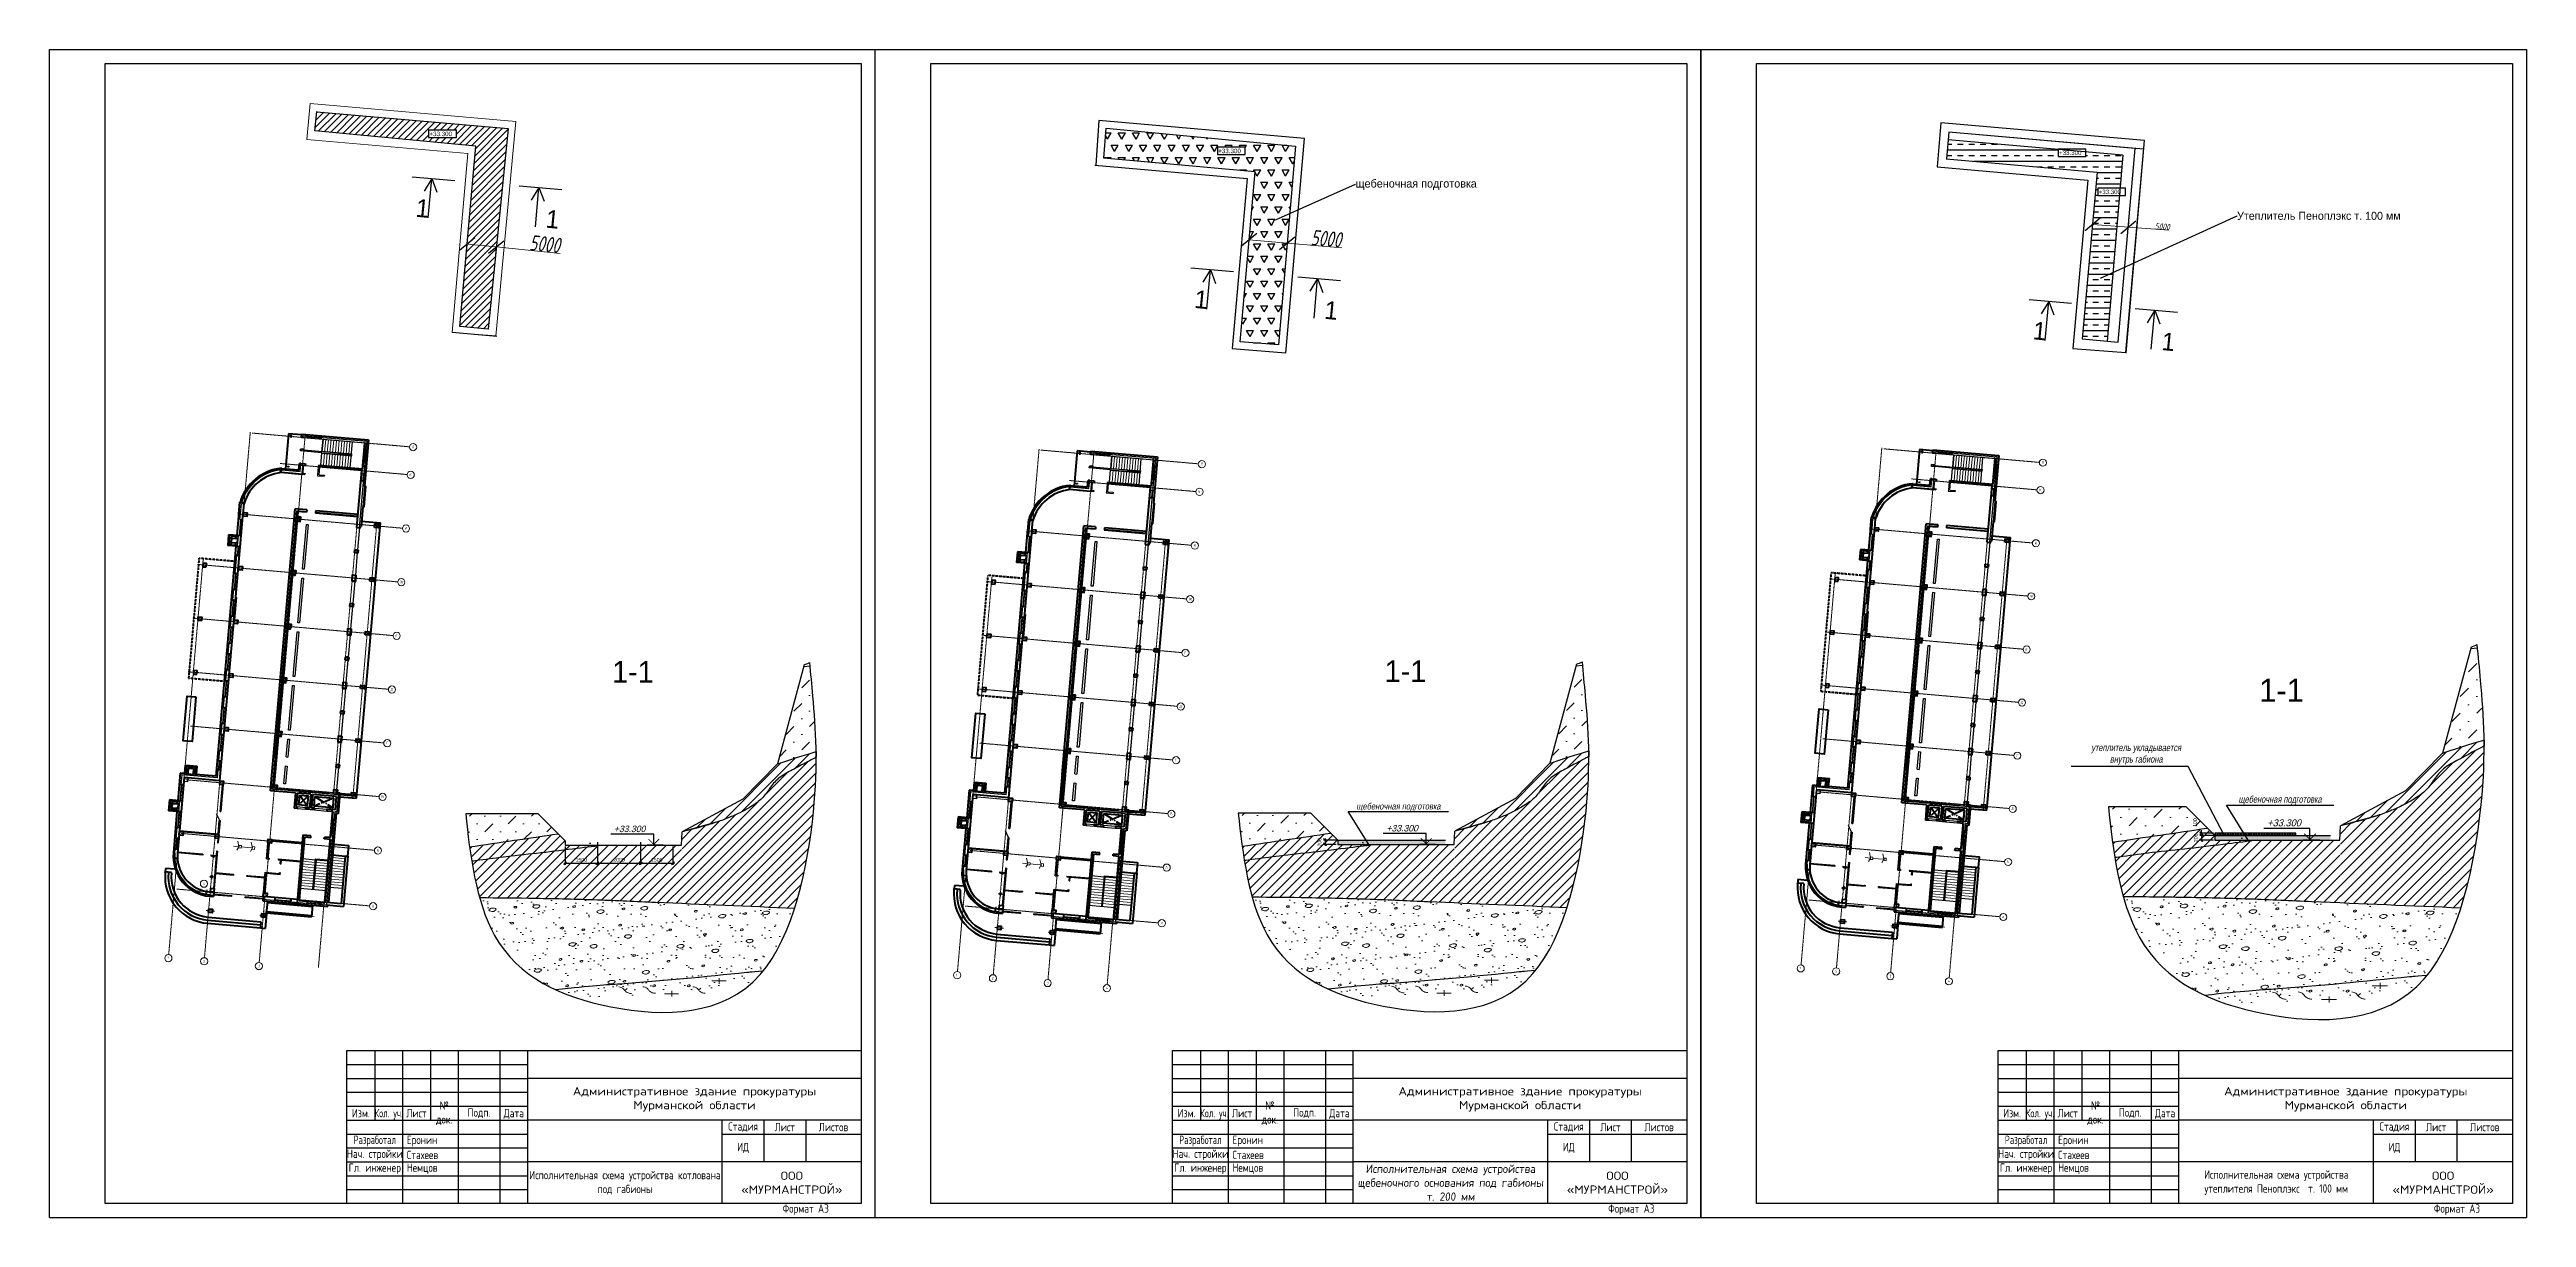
# Model space of a CAD drawing. Header units: millimetres. Extents: x 1473769 to 1639315, y 535888 to 613924.
import ezdxf
from ezdxf import colors
from ezdxf.entities.mleader import LeaderData, LeaderLine
from ezdxf.enums import TextEntityAlignment as Align
from ezdxf.math import Vec2, Vec3

# ---------------------------------------------------------------- set-up
doc = ezdxf.new("R2010")
doc.units = ezdxf.units.MM
doc.header["$PDMODE"] = 34
doc.header["$PDSIZE"] = 0.5
for name, pattern in [('ACAD_ISO10W100_LPSP', [15.5, 11, -2, 0.5, -2]), ('CENTER', [20, 15, -1.7, 1.6, -1.7]), ('DASHED', [0.75, 0.5, -0.25])]:
    doc.linetypes.add(name, pattern=pattern)
for name, color, linetype, lineweight in [('01 - здание', 1, 'Continuous', 40), ('01-здание', 5, 'Continuous', 15), ('01-Контур', 1, 'Continuous', 40), ('Выноски', 6, 'Continuous', 25), ('Грунт', 252, 'Continuous', 25), ('Грунты', 3, 'Continuous', 30), ('Линии рамки', 250, 'Continuous', 25), ('Разм', 150, 'Continuous', 25), ('Размеры КР', 7, 'Continuous', 13), ('Текст рамки', 250, 'Continuous', 9), ('Тонк', 1, 'Continuous', 25), ('Штрих', 253, 'Continuous', 5)]:
    doc.layers.add(name, color=color, linetype=linetype, lineweight=lineweight)
doc.layers.add('01-оси здания', color=1, linetype='Continuous', lineweight=15, plot=False)
doc.styles.add('LPSP', font='ROMANS.shx', dxfattribs={"width": 0.9})
doc.styles.add('Виден при печати GOST Common', font='', dxfattribs={"width": 0.75})
doc.styles.add('Тип  GOST Common', font='GOST Common.ttf', dxfattribs={"width": 0.85})
doc.styles.add('Тип  GOST Common узкий', font='GOST Common.ttf', dxfattribs={"width": 0.75})
doc.styles.add('Тип  GOST Common широкий', font='GOST Common.ttf', dxfattribs={"width": 1.2})
doc.styles.get('Виден при печати GOST Common').set_extended_font_data('GOST Common', italic=True, bold=True)
doc.linetypes.add('ОТКОС2', pattern='A,0.25,[130,ltypeshp.shx,S=0.375,R=0,X=0,Y=0.375],0.5,[130,ltypeshp.shx,S=1,R=0,X=0,Y=1],0.25', length=1)
doc.dimstyles.new('DIM50', dxfattribs={"dimscale": 50, "dimtxt": 2.5, "dimasz": 2, "dimexe": 1, "dimexo": 2, "dimgap": 1, "dimtad": 1, "dimdec": 0, "dimzin": 0, "dimdsep": 46, "dimtxsty": 'Standard', "dimblk1": 'OBLIQUE', "dimblk2": 'OBLIQUE', "dimsah": 1, "dimcen": 1, "dimdle": 1, "dimadec": 0, "dimazin": 0, "dimtfac": 1, "dimtdec": 1, "dimtofl": 0, "dimtmove": 2, "dimatfit": 3, "dimldrblk": 'OBLIQUE', "dimfxl": 1, "dimtolj": 1, "dimtzin": 0, "dimarcsym": 0})
doc.dimstyles.new('DIM50$0', dxfattribs={"dimscale": 50, "dimtxt": 2.5, "dimasz": 2, "dimexe": 1, "dimexo": 1, "dimgap": 1, "dimtad": 1, "dimdec": 0, "dimzin": 0, "dimdsep": 46, "dimtxsty": 'Standard', "dimblk1": 'OBLIQUE', "dimblk2": 'OBLIQUE', "dimsah": 1, "dimcen": 1, "dimdle": 1, "dimadec": 0, "dimazin": 0, "dimtfac": 1, "dimtdec": 0, "dimtmove": 2, "dimatfit": 3, "dimldrblk": 'OBLIQUE', "dimfxl": 1, "dimtolj": 1, "dimtzin": 0, "dimarcsym": 0})
doc.dimstyles.new('Виден при печати', dxfattribs={"dimtxt": 1029, "dimasz": 935.275626, "dimexe": 2, "dimexo": 0, "dimgap": 2.5, "dimtad": 1, "dimdec": 0, "dimtxsty": 'Виден при печати GOST Common', "dimblk1": 'OBLIQUE', "dimblk2": 'OBLIQUE', "dimsah": 1, "dimcen": -2, "dimdle": 2, "dimclrd": 250, "dimclre": 250, "dimclrt": 250, "dimaunit": 1, "dimadec": 4, "dimazin": 2, "dimtp": 1, "dimtfac": 0.5, "dimtdec": 0, "dimtofl": 0, "dimtmove": 1, "dimatfit": 3, "dimfxl": 1, "dimtfillclr": 250, "dimtolj": 1, "dimlwd": 5, "dimlwe": 5, "dimarcsym": 1})
pattern_1 = [(45, (640947.13, 595801.34), (-323.28922, 323.28922), [])]
pattern_2 = [(45, (692581.3, 595845.8), (-323.28922, 323.28922), [])]
pattern_3 = [(45, (688762.5, 598649.6), (-346.56862, 346.56862), [])]

msp = doc.modelspace()

# ---------------------------------------------------------------- texts
at = {"attachment_point": 1}
for s, width, gutter_width, insert, char_height in [('+33.300', 2535.314, 7500, (1499160.3, 608437.5), 300), ('+33.300', 2535.314, 7500, (1551879.3, 607300.1), 300), ('+33.300', 2508.81, 7421.6, (1608078.5, 607175.6), 296.86), ('+33.300', 2508.81, 7421.6, (1610722.2, 604561.4), 296.86), ('1-1', 11679.948, 18, (1511366.2, 573066.4), 1440), ('1-1', 11679.948, 18, (1563000.4, 573110.9), 1440), ('1-1', 12520.997, 19.3, (1621451.1, 571887), 1543.69)]:
    msp.add_mtext_dynamic_manual_height_columns(s, width=width, gutter_width=gutter_width, heights=[0], dxfattribs=dict(at, insert=insert, char_height=char_height))
at = {"attachment_point": 1, "rotation": 354.520061}
for width, gutter_width, insert, char_height in [(2535.314, 7500, (1498318.2, 603952.5), 1200), (2535.314, 7500, (1507008, 603225.8), 1200), (2535.314, 7500, (1550357, 597861), 1200), (2535.314, 7500, (1559046.9, 597134.4), 1200), (2508.81, 7421.6, (1606400.6, 595753), 1187.5), (2508.81, 7421.6, (1614999.6, 595034), 1187.5)]:
    msp.add_mtext_dynamic_manual_height_columns('1', width=width, gutter_width=gutter_width, heights=[0], dxfattribs=dict(at, insert=insert, char_height=char_height))
at = {"layer": '01-оси здания', "lineweight": 20, "style": 'LPSP', "width": 0.8}
for s, height, p in [('Л', 180, (1497980.4, 587284.7)), ('Л', 180, (1550699.5, 586147.3)), ('Л', 178.1, (1606911.1, 586243.9)), ('К', 180, (1497818.8, 585431.8)), ('К', 180, (1550537.9, 584294.3)), ('К', 178.1, (1606751.1, 584410.3)), ('И', 180, (1497506, 581845.4)), ('И', 180, (1550225.1, 580708)), ('И', 178.1, (1606441.6, 580861.4)), ('Ж', 180, (1497193.2, 578259)), ('Ж', 180, (1549912.3, 577121.6)), ('Ж', 178.1, (1606132.1, 577312.5)), ('Е', 180, (1496880.5, 574672.6)), ('Е', 180, (1549599.5, 573535.2)), ('Е', 178.1, (1605822.6, 573763.6)), ('Д', 180, (1496567.7, 571086.2)), ('Д', 180, (1549286.7, 569948.8)), ('Д', 178.1, (1605513, 570214.8)), ('Г', 180, (1496254.9, 567499.8)), ('Г', 180, (1548973.9, 566362.4)), ('Г', 178.1, (1605203.5, 566665.9)), ('В', 180, (1495942.1, 563913.5)), ('В', 180, (1548661.1, 562776)), ('В', 178.1, (1604894, 563117)), ('Б', 180, (1495629.3, 560327.1)), ('Б', 178.1, (1604584.5, 559568.1)), ('4', 180, (1484025, 558112.5)), ('Б', 180, (1548348.3, 559189.6)), ('А', 180, (1495305, 556609.2)), ('А', 180, (1548024, 555471.8)), ('А', 178.1, (1604263.6, 555889.1)), ('1', 180, (1481627.4, 553144.6)), ('2', 180, (1484025.9, 552919.4)), ('3', 180, (1487697.6, 552611.2)), ('1', 180, (1534346.4, 552007.1)), ('2', 180, (1536744.9, 551782)), ('3', 180, (1540416.6, 551473.8)), ('4', 180, (1544373.6, 551128.7)), ('1', 178.1, (1590729, 552460.7)), ('2', 178.1, (1593102.4, 552237.8)), ('3', 178.1, (1596735.7, 551932.9)), ('4', 178.1, (1600651.3, 551591.4))]:
    msp.add_text(s, height=height, rotation=355.015429, dxfattribs=at).set_placement(p)
at = {"layer": 'Текст рамки'}
for s, insert, char_height, width, attachment_point, style in [('Изм.', (1494578, 542855.7), 557.39, 1857.98, 5, 'Тип  GOST Common'), ('Кол. уч.', (1496436, 542781.4), 557.39, 1857.98, 5, 'Тип  GOST Common узкий'), ('Лист', (1498294, 542855.7), 557.39, 1857.98, 5, 'Тип  GOST Common'), ('№ док.', (1500152, 542855.7), 557.39, 1857.98, 5, 'Тип  GOST Common'), ('Подп.', (1502474.5, 542855.7), 557.39, 2786.97, 5, 'Тип  GOST Common'), ('Дата', (1504796.9, 542800), 557.39, 1857.98, 5, 'Тип  GOST Common'), ('Административное здание прокуратуры\\PМурманской области', (1516873.8, 543784.7), 557.394, 22295.76, 5, 'Тип  GOST Common широкий'), ('Изм.', (1549760.1, 542855.7), 557.39, 1857.98, 5, 'Тип  GOST Common'), ('Кол. уч.', (1551618, 542781.4), 557.39, 1857.98, 5, 'Тип  GOST Common узкий'), ('Лист', (1553476, 542855.7), 557.39, 1857.98, 5, 'Тип  GOST Common'), ('№ док.', (1555334, 542855.7), 557.39, 1857.98, 5, 'Тип  GOST Common'), ('Подп.', (1557656.5, 542855.7), 557.39, 2786.97, 5, 'Тип  GOST Common'), ('Дата', (1559978.9, 542800), 557.39, 1857.98, 5, 'Тип  GOST Common'), ('Административное здание прокуратуры\\PМурманской области', (1572055.8, 543784.7), 557.394, 22295.76, 5, 'Тип  GOST Common широкий'), ('Изм.', (1604942.1, 542855.7), 557.39, 1857.98, 5, 'Тип  GOST Common'), ('Кол. уч.', (1606800, 542781.4), 557.39, 1857.98, 5, 'Тип  GOST Common узкий'), ('Лист', (1608658, 542855.7), 557.39, 1857.98, 5, 'Тип  GOST Common'), ('№ док.', (1610516, 542855.7), 557.39, 1857.98, 5, 'Тип  GOST Common'), ('Подп.', (1612838.5, 542855.7), 557.39, 2786.97, 5, 'Тип  GOST Common'), ('Дата', (1615160.9, 542800), 557.39, 1857.98, 5, 'Тип  GOST Common'), ('Административное здание прокуратуры\\PМурманской области', (1627237.8, 543784.7), 557.394, 22295.76, 5, 'Тип  GOST Common широкий'), ('Разработал', (1495507, 540997.8), 557.39, 3715.96, 5, 'Тип  GOST Common узкий'), ('Еронин', (1497643.7, 540997.8), 557.39, 3715.96, 4, 'Тип  GOST Common'), ('Стадия', (1520125.3, 541926.8), 557.39, 2786.97, 5, 'Тип  GOST Common'), ('Лист', (1522912.2, 541926.8), 557.39, 2786.97, 5, 'Тип  GOST Common'), ('Листов', (1526163.7, 541926.8), 557.39, 3715.96, 5, 'Тип  GOST Common'), ('Разработал', (1550689, 540997.8), 557.39, 3715.96, 5, 'Тип  GOST Common узкий'), ('Еронин', (1552825.7, 540997.8), 557.39, 3715.96, 4, 'Тип  GOST Common'), ('Стадия', (1575307.3, 541926.8), 557.39, 2786.97, 5, 'Тип  GOST Common'), ('Лист', (1578094.2, 541926.8), 557.39, 2786.97, 5, 'Тип  GOST Common'), ('Листов', (1581345.7, 541926.8), 557.39, 3715.96, 5, 'Тип  GOST Common'), ('Разработал', (1605871, 540997.8), 557.39, 3715.96, 5, 'Тип  GOST Common узкий'), ('Еронин', (1608007.7, 540997.8), 557.39, 3715.96, 4, 'Тип  GOST Common'), ('Стадия', (1630489.3, 541926.8), 557.39, 2786.97, 5, 'Тип  GOST Common'), ('Лист', (1633276.3, 541926.8), 557.39, 2786.97, 5, 'Тип  GOST Common'), ('Листов', (1636527.7, 541926.8), 557.39, 3715.96, 5, 'Тип  GOST Common'), ('Нач. стройки', (1495507, 540068.8), 557.394, 3715.96, 5, 'Тип  GOST Common'), ('Стахеев', (1497643.7, 540068.8), 557.39, 3715.96, 4, 'Тип  GOST Common'), ('ИД', (1520125.3, 540533.3), 557.39, 2786.97, 5, 'Тип  GOST Common'), ('Нач. стройки', (1550689, 540068.8), 557.394, 3715.96, 5, 'Тип  GOST Common'), ('Стахеев', (1552825.7, 540068.8), 557.39, 3715.96, 4, 'Тип  GOST Common'), ('ИД', (1575307.3, 540533.3), 557.39, 2786.97, 5, 'Тип  GOST Common'), ('Нач. стройки', (1605871, 540068.8), 557.394, 3715.96, 5, 'Тип  GOST Common'), ('Стахеев', (1608007.7, 540068.8), 557.39, 3715.96, 4, 'Тип  GOST Common'), ('ИД', (1630489.3, 540533.3), 557.39, 2786.97, 5, 'Тип  GOST Common'), ('Гл. инженер', (1495507, 539139.8), 557.394, 3715.96, 5, 'Тип  GOST Common'), ('Немцов', (1497643.7, 539139.8), 557.39, 3715.96, 4, 'Тип  GOST Common'), ('Исполнительная схема устройства котлована под габионы', (1512228.9, 538210.8), 557.394, 13005.86, 5, 'Тип  GOST Common'), ('{ООО\\P«МУРМАНСТРОЙ»}', (1523376.7, 538210.8), 557.394, 9289.9, 5, 'Тип  GOST Common широкий'), ('Гл. инженер', (1550689, 539139.8), 557.394, 3715.96, 5, 'Тип  GOST Common'), ('Немцов', (1552825.7, 539139.8), 557.39, 3715.96, 4, 'Тип  GOST Common'), ('{\\Q5;\\W1;\\C7;Исполнительная схема устройства щебеночного основания под габионы т. 200 мм}', (1567410.9, 538210.8), 557.394, 13005.86, 5, 'Тип  GOST Common'), ('{ООО\\P«МУРМАНСТРОЙ»}', (1578558.7, 538210.8), 557.394, 9289.9, 5, 'Тип  GOST Common широкий'), ('Гл. инженер', (1605871, 539139.8), 557.394, 3715.96, 5, 'Тип  GOST Common'), ('Немцов', (1608007.7, 539139.8), 557.39, 3715.96, 4, 'Тип  GOST Common'), ('{\\C7;Исполнительная схема устройства утеплителя Пеноплэкс  т. 100 мм}', (1622592.9, 538210.8), 557.394, 13005.86, 5, 'Тип  GOST Common'), ('{ООО\\P«МУРМАНСТРОЙ»}', (1633740.7, 538210.8), 557.394, 9289.9, 5, 'Тип  GOST Common широкий'), ('Формат А3', (1524305.7, 536408.6), 557.39, 3715.96, 5, 'Тип  GOST Common'), ('Формат А3', (1579487.7, 536408.6), 557.39, 3715.96, 5, 'Тип  GOST Common'), ('Формат А3', (1634669.7, 536408.6), 557.39, 3715.96, 5, 'Тип  GOST Common')]:
    msp.add_mtext(s, dxfattribs=dict(at, insert=insert, char_height=char_height, width=width, attachment_point=attachment_point, style=style))

# ---------------------------------------------------------------- blocks, each defined once
blk = doc.blocks.new('*U5')
at = {"color": 0, "linetype": 'ByBlock', "lineweight": -2}
blk.add_line((-3, 0), (-10.3, 0), dxfattribs=at)
blk.add_lwpolyline([(-7.3, 0), (-7.3, 5), (-27.3, 5)], dxfattribs=at)
at = {"color": 0, "linetype": 'ByBlock', "lineweight": -2, "const_width": 0.4}
blk.add_lwpolyline([(-4.8, 2.8), (-7.3, 0.3), (-9.8, 2.8)], dxfattribs=at)
at = {"color": 0, "linetype": 'ByBlock', "lineweight": -2, "oblique": 15}
for tag, p in [('ОТМЕТКА', (-18.5, 7.5)), ('НТЕКСТ', (-18.5, 2.5))]:
    blk.add_attdef(tag, text='', height=3, dxfattribs=at).set_placement(p, align=Align.MIDDLE_CENTER)
blk = doc.blocks.new('_OBLIQUE')
at = {"color": 0, "linetype": 'ByBlock'}
blk.add_line((-0.5, -0.5), (0.5, 0.5), dxfattribs=at)
blk = doc.blocks.new('*D6')
at = {"layer": 'Defpoints', "color": 0, "ltscale": 50, "transparency": 16777216}
for p in [(1508231, 560771), (1510391, 561059), (1510391, 559556)]:
    blk.add_point(p, dxfattribs=at)
at = {"layer": 'Разм', "color": 0, "lineweight": -2, "ltscale": 50, "transparency": 16777216}
for p, q in [((1508131, 559556), (1510491, 559556)), ((1508231, 560671), (1508231, 559456)), ((1510391, 560959), (1510391, 559456))]:
    blk.add_line(p, q, dxfattribs=at)
at = {"layer": 'Разм', "color": 0, "lineweight": -2, "ltscale": 50, "transparency": 16777216, "xscale": 200, "yscale": 200, "zscale": 200, "rotation": 180}
blk.add_blockref('_OBLIQUE', (1508231, 559556), dxfattribs=at)
at = {"layer": 'Разм', "color": 0, "lineweight": -2, "ltscale": 50, "transparency": 16777216, "xscale": 200, "yscale": 200, "zscale": 200}
blk.add_blockref('_OBLIQUE', (1510391, 559556), dxfattribs=at)
at = {"layer": 'Разм', "color": 0, "ltscale": 50, "transparency": 16777216, "insert": (1509311, 559781), "char_height": 250, "attachment_point": 5}
blk.add_mtext('\\A1;1500', dxfattribs=at)
blk = doc.blocks.new('*D7')
at = {"layer": 'Defpoints', "color": 0, "ltscale": 50, "transparency": 16777216}
for p in [(1510391, 561059), (1513271, 561059), (1513271, 559556)]:
    blk.add_point(p, dxfattribs=at)
at = {"layer": 'Разм', "color": 0, "lineweight": -2, "ltscale": 50, "transparency": 16777216}
for p, q in [((1510291, 559556), (1513371, 559556)), ((1510391, 560959), (1510391, 559456)), ((1513271, 560959), (1513271, 559456))]:
    blk.add_line(p, q, dxfattribs=at)
at = {"layer": 'Разм', "color": 0, "lineweight": -2, "ltscale": 50, "transparency": 16777216, "xscale": 200, "yscale": 200, "zscale": 200, "rotation": 180}
blk.add_blockref('_OBLIQUE', (1510391, 559556), dxfattribs=at)
at = {"layer": 'Разм', "color": 0, "lineweight": -2, "ltscale": 50, "transparency": 16777216, "xscale": 200, "yscale": 200, "zscale": 200}
blk.add_blockref('_OBLIQUE', (1513271, 559556), dxfattribs=at)
at = {"layer": 'Разм', "color": 0, "ltscale": 50, "transparency": 16777216, "insert": (1511831, 559781), "char_height": 250, "attachment_point": 5}
blk.add_mtext('\\A1;2000', dxfattribs=at)
blk = doc.blocks.new('*D8')
at = {"layer": 'Defpoints', "color": 0, "ltscale": 50, "transparency": 16777216}
for p in [(1513271, 561059), (1515431, 560771), (1515431, 559556)]:
    blk.add_point(p, dxfattribs=at)
at = {"layer": 'Разм', "color": 0, "lineweight": -2, "ltscale": 50, "transparency": 16777216}
for p, q in [((1513171, 559556), (1515531, 559556)), ((1513271, 560959), (1513271, 559456)), ((1515431, 560671), (1515431, 559456))]:
    blk.add_line(p, q, dxfattribs=at)
at = {"layer": 'Разм', "color": 0, "lineweight": -2, "ltscale": 50, "transparency": 16777216, "xscale": 200, "yscale": 200, "zscale": 200, "rotation": 180}
blk.add_blockref('_OBLIQUE', (1513271, 559556), dxfattribs=at)
at = {"layer": 'Разм', "color": 0, "lineweight": -2, "ltscale": 50, "transparency": 16777216, "xscale": 200, "yscale": 200, "zscale": 200}
blk.add_blockref('_OBLIQUE', (1515431, 559556), dxfattribs=at)
at = {"layer": 'Разм', "color": 0, "ltscale": 50, "transparency": 16777216, "insert": (1514351, 559781), "char_height": 250, "attachment_point": 5}
blk.add_mtext('\\A1;1500', dxfattribs=at)
blk = doc.blocks.new('*D19')
at = {"color": 250, "linetype": 'ByBlock', "lineweight": 5, "transparency": 16777216}
for p, q in [((1610403, 603306), (1610324, 602230)), ((1612785, 603130), (1612706, 602054)), ((1610322, 602232), (1612708, 602056)), ((1615406, 601856), (1612706, 602056))]:
    blk.add_line(p, q, dxfattribs=at)
at = {"layer": 'Defpoints', "color": 0, "transparency": 16777216}
for p in [(1610403, 603306), (1612785, 603130), (1612706, 602056)]:
    blk.add_point(p, dxfattribs=at)
at = {"color": 250, "lineweight": 5, "transparency": 16777216, "xscale": 935.2756256140588, "yscale": 935.2756256140588, "zscale": 935.2756256140588}
for p, rotation in [((1610324, 602232), 175.7689953643999), ((1612706, 602056), 355.7689953643999)]:
    blk.add_blockref('_OBLIQUE', p, dxfattribs=dict(at, rotation=rotation))
at = {"color": 250, "transparency": 16777216, "insert": (1614988, 602096), "char_height": 1029, "width": 1.67, "attachment_point": 5, "rotation": 355.769, "style": 'Виден при печати GOST Common'}
blk.add_mtext('\\A1;{\\H0.4x;5000}', dxfattribs=at)
blk = doc.blocks.new('*D12')
at = {"layer": 'Defpoints', "color": 0, "ltscale": 50, "transparency": 16777216}
for p in [(1559021, 560815), (1559865, 561103), (1559865, 560815)]:
    blk.add_point(p, dxfattribs=at)
at = {"layer": 'Разм', "color": 0, "lineweight": -2, "ltscale": 50, "transparency": 16777216}
for p, q in [((1559021, 561203), (1559021, 560715)), ((1559765, 561103), (1558921, 561103)), ((1559765, 560815), (1558921, 560815))]:
    blk.add_line(p, q, dxfattribs=at)
at = {"layer": 'Разм', "color": 0, "lineweight": -2, "ltscale": 50, "transparency": 16777216, "xscale": 200, "yscale": 200, "zscale": 200}
for p, rotation in [((1559021, 561103), 90), ((1559021, 560815), 270)]:
    blk.add_blockref('_OBLIQUE', p, dxfattribs=dict(at, rotation=rotation))
at = {"layer": 'Разм', "color": 0, "ltscale": 50, "transparency": 16777216, "insert": (1558646, 560959), "char_height": 250, "attachment_point": 5, "rotation": 90}
blk.add_mtext('\\A1;200', dxfattribs=at)
blk = doc.blocks.new('vcBlockPos')
at = {"color": 0, "linetype": 'ByBlock', "lineweight": -2, "flags": 1}
blk.add_attdef('КОЛИЧЕСТВО', text='', height=5, dxfattribs=at).set_placement((0, 0), align=Align.RIGHT)
at = {"color": 0, "linetype": 'ByBlock', "lineweight": -2}
blk.add_attdef('ПОЗИЦИЯ', text='', height=5, dxfattribs=at).set_placement((0, 0), align=Align.BOTTOM_CENTER)
blk.add_attdef('НТЕКСТ', text='', height=5, dxfattribs=at).set_placement((0, 0), align=Align.TOP_CENTER)
blk = doc.blocks.new('*D13')
at = {"layer": 'Defpoints', "color": 0, "ltscale": 50, "transparency": 16777216}
for p in [(1618498, 561406), (1617593, 561097), (1618498, 561097)]:
    blk.add_point(p, dxfattribs=at)
at = {"layer": 'Разм', "color": 0, "lineweight": -2, "ltscale": 50, "transparency": 16777216}
for p, q in [((1618398, 561406), (1617493, 561406)), ((1617593, 561506), (1617593, 560997)), ((1618398, 561097), (1617493, 561097))]:
    blk.add_line(p, q, dxfattribs=at)
at = {"layer": 'Разм', "color": 0, "lineweight": -2, "ltscale": 50, "transparency": 16777216, "xscale": 200, "yscale": 200, "zscale": 200}
for p, rotation in [((1617593, 561406), 90), ((1617593, 561097), 270)]:
    blk.add_blockref('_OBLIQUE', p, dxfattribs=dict(at, rotation=rotation))
at = {"layer": 'Разм', "color": 0, "ltscale": 50, "transparency": 16777216, "insert": (1617218, 561251), "char_height": 250, "attachment_point": 5, "rotation": 90}
blk.add_mtext('\\A1;200', dxfattribs=at)
blk = doc.blocks.new('*D14')
at = {"layer": 'Defpoints', "color": 0, "ltscale": 50, "transparency": 16777216}
for p in [(1617593, 561560), (1618498, 561560), (1618498, 561406)]:
    blk.add_point(p, dxfattribs=at)
at = {"layer": 'Разм', "color": 0, "lineweight": -2, "ltscale": 50, "transparency": 16777216}
for p, q in [((1618398, 561560), (1617493, 561560)), ((1618398, 561406), (1617493, 561406)), ((1617593, 561560), (1617593, 561760)), ((1617593, 561406), (1617593, 561560)), ((1617593, 561406), (1617593, 561206))]:
    blk.add_line(p, q, dxfattribs=at)
at = {"layer": 'Разм', "color": 0, "lineweight": -2, "ltscale": 50, "transparency": 16777216, "xscale": 200, "yscale": 200, "zscale": 200}
for p, rotation in [((1617593, 561560), 270), ((1617593, 561406), 90)]:
    blk.add_blockref('_OBLIQUE', p, dxfattribs=dict(at, rotation=rotation))
at = {"layer": 'Разм', "color": 0, "ltscale": 50, "transparency": 16777216, "insert": (1617165, 562275), "char_height": 250, "attachment_point": 5, "rotation": 90}
blk.add_mtext('\\A1;100', dxfattribs=at)
blk = doc.blocks.new('*D17')
at = {"color": 250, "linetype": 'ByBlock', "lineweight": 5, "transparency": 16777216}
for p, q in [((1501628, 600359), (1501685, 600927)), ((1501683, 600926), (1503629, 600732)), ((1503571, 600166), (1503628, 600734)), ((1507901, 600306), (1503627, 600732))]:
    blk.add_line(p, q, dxfattribs=at)
at = {"layer": 'Defpoints', "color": 0, "transparency": 16777216}
for p in [(1501628, 600359), (1503571, 600166), (1503627, 600732)]:
    blk.add_point(p, dxfattribs=at)
at = {"color": 250, "lineweight": 5, "transparency": 16777216, "xscale": 935.2756256140588, "yscale": 935.2756256140588, "zscale": 935.2756256140588}
for p, rotation in [((1501685, 600925), 174.3115986894323), ((1503627, 600732), 354.3115986894323)]:
    blk.add_blockref('_OBLIQUE', p, dxfattribs=dict(at, rotation=rotation))
at = {"color": 250, "transparency": 16777216, "insert": (1506874, 600928), "char_height": 1029, "attachment_point": 5, "rotation": 354.3116, "style": 'Виден при печати GOST Common'}
blk.add_mtext('\\A1;5000', dxfattribs=at)
blk = doc.blocks.new('*D18')
at = {"color": 250, "linetype": 'ByBlock', "lineweight": 5, "transparency": 16777216}
for p, q in [((1553943, 601206), (1556492, 600990)), ((1553961, 601390), (1553945, 601204)), ((1556506, 601174), (1556490, 600988)), ((1560129, 600682), (1556490, 600990))]:
    blk.add_line(p, q, dxfattribs=at)
at = {"layer": 'Defpoints', "color": 0, "transparency": 16777216}
for p in [(1553961, 601390), (1556490, 600990), (1556506, 601174)]:
    blk.add_point(p, dxfattribs=at)
at = {"color": 250, "lineweight": 5, "transparency": 16777216, "xscale": 935.2756256140588, "yscale": 935.2756256140588, "zscale": 935.2756256140588}
for p, rotation in [((1553945, 601206), 175.1532257127718), ((1556490, 600990), 355.1532257127718)]:
    blk.add_blockref('_OBLIQUE', p, dxfattribs=dict(at, rotation=rotation))
at = {"color": 250, "transparency": 16777216, "insert": (1559094, 601288), "char_height": 1029, "attachment_point": 5, "rotation": 355.15323, "style": 'Виден при печати GOST Common'}
blk.add_mtext('\\A1;5000', dxfattribs=at)

# ---------------------------------------------------------------- dimensions: what is measured, and where the dimension line sits
for base, p1, p2, angle, text, picture, middle in [((1612706, 602056.1), (1610403.5, 603305.8), (1612785.5, 603129.6), 355.768995, '{\\H0.4x;5000}', '*D19', (1614972.2, 601888.4)), ((1503627.4, 600731.8), (1501628.4, 600359), (1503571, 600165.5), 354.311599, '5000', '*D17', (1506875.3, 600938.4)), ((1556490.2, 600990.3), (1553961, 601390.3), (1556505.8, 601174.5), 355.153226, '5000', '*D18', (1559063.7, 600937))]:
    dim = msp.add_linear_dim(base=base, p1=p1, p2=p2, angle=angle, text=text, dimstyle='Виден при печати', override={"dimpost": '<>'})
    dim.commit()
    dim.dimension.update_dxf_attribs({"geometry": picture, "text_midpoint": middle, "dimtype": 161})
at = {"layer": 'Разм', "ltscale": 50}
for base, p1, p2, picture, middle in [((1559020.9, 560815.5), (1559865.4, 561103.5), (1559865.4, 560815.5), '*D12', (1558645.9, 560959.5)), ((1617592.6, 561096.8), (1618498, 561405.6), (1618498, 561096.8), '*D13', (1617217.6, 561251.2))]:
    dim = msp.add_linear_dim(base=base, p1=p1, p2=p2, angle=90, text='200', dimstyle='DIM50$0', override={"dimscale": 100, "dimlfac": 1, "dimtxsty": 'Standard', "dimtolj": 1}, dxfattribs=at)
    dim.commit()
    dim.dimension.update_dxf_attribs({"geometry": picture, "text_midpoint": middle})
dim = msp.add_linear_dim(base=(1617592.6, 561559.9), p1=(1618498, 561405.6), p2=(1618498, 561559.9), angle=90, text='100', dimstyle='DIM50$0', override={"dimscale": 100}, dxfattribs=at)
dim.commit()
dim.dimension.update_dxf_attribs({"geometry": '*D14', "text_midpoint": (1617165, 562274.7), "dimtype": 160})
for base, p1, p2, text, picture, middle in [((1510391.3, 559555.8), (1508231.3, 560771), (1510391.3, 561059), '1500', '*D6', (1509311.3, 559780.8)), ((1513271.3, 559555.8), (1510391.3, 561059), (1513271.3, 561059), '2000', '*D7', (1511831.3, 559780.8)), ((1515431.3, 559555.8), (1513271.3, 561059), (1515431.3, 560771), '1500', '*D8', (1514351.3, 559780.8))]:
    dim = msp.add_linear_dim(base=base, p1=p1, p2=p2, text=text, dimstyle='DIM50$0', override={"dimscale": 100}, dxfattribs=at)
    dim.commit()
    dim.dimension.update_dxf_attribs({"geometry": picture, "text_midpoint": middle})

# ---------------------------------------------------------------- hatches: boundary and pattern name
h = msp.add_hatch()
h.set_pattern_fill('ANSI31', color=256, scale=100)
h.set_pattern_definition([(45, (50042.3, -2543.8), (-224.5064, 224.5064), [])])
h.paths.add_polyline_path([(1502267.7, 607469.4), (1501184.8, 595425.4), (1503080.6, 595242.1), (1504416.4, 608653.2), (1491635.9, 609773.1), (1491627.3, 609773.7), (1491493.5, 608481.6)])
h.paths.add_polyline_path([(1499106.8, 608561.4), (1500964.6, 608561.4), (1500964.6, 608045.1), (1499106.8, 608045.1)], flags=16)
h.paths.add_polyline_path([(1499085.3, 608062.5), (1500935.3, 608062.5), (1500935.3, 608512.5), (1499085.3, 608512.5)], flags=24)
h = msp.add_hatch()
h.set_pattern_fill('TRIANG', color=256, scale=100)
h.paths.add_polyline_path([(1557040.3, 607478.3), (1544381.1, 608666.5), (1544231.7, 606671.7), (1554348.6, 605751.1), (1553339.7, 594399.5), (1555914.7, 594203.6)])
h.paths.add_polyline_path([(1553683.6, 606907.7), (1551825.9, 606907.7), (1551825.9, 607424), (1553683.6, 607424)], flags=16)
h.paths.add_polyline_path([(1551804.3, 606925.1), (1553654.3, 606925.1), (1553654.3, 607375.1), (1551804.3, 607375.1)], flags=24)
h = msp.add_hatch()
h.set_pattern_fill('TRANS', color=256, scale=118.745498)
h.set_pattern_definition([(0, (-375028.04, -114391.4), (0, 754.03391), []), (0, (-375028.04, -114014.4), (0, 754.03391), [377.01696, -377.01696])])
h.paths.add_polyline_path([(1608025.7, 607241.6), (1600663.1, 607885), (1600553.2, 606628.3), (1610619, 605735.6), (1609630.5, 594589.9), (1611297.9, 594442), (1612106.4, 604173), (1610669.4, 604173), (1610669.4, 604684), (1612148.8, 604684), (1612330, 606865.4), (1609864, 607080.9), (1609864, 606787.2), (1608025.7, 606787.2)])
at = {"layer": 'Грунт'}
h = msp.add_hatch(dxfattribs=at)
h.set_pattern_fill('ANSI37', color=256, scale=38.592287)
h.set_pattern_definition([(45, (1038514.51, 609850.72), (-86.642155, 86.642155), []), (135, (1038514.51, 609850.72), (-86.642155, -86.642155), [])])
h.paths.add_polyline_path([(1618498, 561405.6), (1620813.5, 561405.6), (1620813.5, 561559.9), (1618498, 561559.9)])
h.paths.add_polyline_path([(1620813.5, 561559.9), (1620813.5, 561405.6), (1623900.9, 561405.6), (1623900.9, 561559.9)])
at = {"layer": 'Разм', "ltscale": 50}
h = msp.add_hatch(dxfattribs=at)
h.set_pattern_fill('AR-CONC', color=256, scale=30.87383)
h.set_pattern_definition([(50, (653448, 598649.6), (5624.738, -492.1), [588.146, -6469.61]), (355, (653448, 598649.6), (-1088.1, 5898.656), [470.517, -5175.707]), (100.45144, (653917, 598608.6), (4536.64, 5406.556), [499.848, -5498.328]), (46.1842, (653448, 600218), (8369.25, -1298.01), [882.22, -9704.42]), (96.6356, (654145.4, 600110), (7329.575, 7638.99), [749.77, -8247.5]), (351.1842, (653448, 600218), (7329.575, 7638.99), [705.775, -7763.525]), (21, (654232, 599826), (4680.917, -3157.318), [588.146, -6469.61]), (326, (654232, 599826), (1908.065, 5686.588), [470.517, -5175.69]), (71.45144, (654622.3, 599563), (6588.982, 2529.27), [499.848, -5498.32]), (37.5, (653448, 598649.6), (95.357, 2610.538), [0, -5112.953, 0, -5254.108, 0, -5195.294]), (7.5, (653448, 598649.6), (2062.979, 3092.958), [0, -2995.626, 0, -4995.324, 0, -1980.093]), (327.5, (651699.3, 598649.6), (4186.201, -176.8683), [0, -1960.488, 0, -6116.723, 0, -8116.421]), (317.5, (650915, 598649.6), (4573.315, 785.013), [0, -2548.635, 0, -4062.132, 0, -5763.835])])
h.paths.add_polyline_path([(1626216.4, 561096.8), (1626216.4, 561405.6), (1618498, 561405.6), (1618498, 561096.8)])
h = msp.add_hatch(dxfattribs=at)
h.set_pattern_fill('AR-CONC', color=256, scale=28.8)
h.set_pattern_definition([(50, (608004.8, 595801.3), (5246.918, -459.046), [548.64, -6035.04]), (355, (608005, 595801.3), (-1015.01, 5502.437), [438.912, -4828.05]), (100.45144, (608442, 595763), (4231.908, 5043.39), [466.272, -5129]), (46.1842, (608005, 597264.4), (7807.076, -1210.82), [822.96, -9052.56]), (96.6356, (608655, 597163.5), (6837.24, 7125.87), [699.41, -7693.506]), (351.1842, (608005, 597264), (6837.24, 7125.87), [658.37, -7242.04]), (21, (608736.3, 596898.6), (4366.494, -2945.238), [548.64, -6035.04]), (326, (608736.3, 596898.6), (1779.9, 5304.613), [438.912, -4828.032]), (71.45144, (609100, 596653), (6146.393, 2359.376), [466.272, -5128.99]), (37.5, (608004.8, 595801.3), (88.9518, 2435.185), [0, -4769.51, 0, -4901.184, 0, -4846.32]), (7.5, (608004.8, 595801.3), (1924.406, 2885.2006), [0, -2794.406, 0, -4659.782, 0, -1847.088]), (327.5, (606373.5, 595801.3), (3905.009, -164.988), [0, -1828.8, 0, -5705.856, 0, -7571.232]), (317.5, (605642, 595801.3), (4266.12, 732.283), [0, -2377.44, 0, -3789.274, 0, -5376.672])])
h.paths.add_polyline_path([(1515431.3, 560771), (1515431.3, 561059), (1508231.3, 561059), (1508231.3, 560771)])
h = msp.add_hatch(dxfattribs=at)
h.set_pattern_fill('AR-CONC', color=256, scale=28.8)
h.set_pattern_definition([(50, (659639, 595845.8), (5246.918, -459.046), [548.64, -6035.04]), (355, (659639, 595846), (-1015.01, 5502.437), [438.912, -4828.05]), (100.45144, (660076, 595807.5), (4231.908, 5043.39), [466.272, -5129]), (46.1842, (659639, 597309), (7807.076, -1210.82), [822.96, -9052.56]), (96.6356, (660289.5, 597208), (6837.24, 7125.87), [699.41, -7693.506]), (351.1842, (659639, 597309), (6837.24, 7125.87), [658.37, -7242.04]), (21, (660370.5, 596943), (4366.494, -2945.238), [548.64, -6035.04]), (326, (660370.5, 596943), (1779.9, 5304.613), [438.912, -4828.032]), (71.45144, (660734.4, 596697.6), (6146.393, 2359.376), [466.272, -5128.99]), (37.5, (659639, 595845.8), (88.9518, 2435.185), [0, -4769.51, 0, -4901.184, 0, -4846.32]), (7.5, (659639, 595845.8), (1924.406, 2885.2006), [0, -2794.406, 0, -4659.782, 0, -1847.088]), (327.5, (658007.7, 595845.8), (3905.009, -164.988), [0, -1828.8, 0, -5705.856, 0, -7571.232]), (317.5, (657276, 595845.8), (4266.12, 732.283), [0, -2377.44, 0, -3789.274, 0, -5376.672])])
h.paths.add_polyline_path([(1567065.4, 560815.5), (1567065.4, 561103.5), (1559865.4, 561103.5), (1559865.4, 560815.5)])
at = {"layer": 'Штрих'}
h = msp.add_hatch(dxfattribs=at)
h.set_pattern_fill('MUDST', color=256, scale=115.2, angle=45)
h.set_pattern_definition([(45, (-542001.04, -269753.8), (517.26275, 1551.78826), [731.52, -731.52, 0, -731.52, 0, -731.52])])
edge = h.paths.add_edge_path()
edge.add_line((1576234.8, 572796.6), (1575807.6, 572755.8))
edge.add_line((1575807.6, 572755.8), (1574052.2, 566244.9))
edge.add_spline(control_points=[(1574052.2, 566244.9), (1574052.2, 566244.9), (1575371.8, 566684.9), (1576641, 567057.8)], knot_values=[22865.8411762, 22865.8411762, 22865.8411762, 22865.8411762, 29557.83162922, 29557.83162922, 29557.83162922, 29557.83162922], degree=3, periodic=0)
edge.add_line((1576641, 567057.8), (1576234.8, 572796.6))
h = msp.add_hatch(dxfattribs=at)
h.set_pattern_fill('MUDST', color=256, scale=123.495318, angle=45)
h.set_pattern_definition([(45, (-634719.64, -329280), (554.5098, 1663.52938), [784.19527, -784.19527, 0, -784.19527, 0, -784.19527])])
edge = h.paths.add_edge_path()
edge.add_line((1636046.1, 573940.6), (1635588.1, 573897))
edge.add_line((1635588.1, 573897), (1633706.3, 566917.2))
edge.add_spline(control_points=[(1633706.3, 566917.2), (1633706.3, 566917.2), (1635120.9, 567388.9), (1636481.5, 567788.7)], knot_values=[22865.8411762, 22865.8411762, 22865.8411762, 22865.8411762, 29557.83162922, 29557.83162922, 29557.83162922, 29557.83162922], degree=3, periodic=0)
edge.add_line((1636481.5, 567788.7), (1636046.1, 573940.6))
h = msp.add_hatch(dxfattribs=at)
h.set_pattern_fill('MUDST', color=256, scale=115.2, angle=45)
h.set_pattern_definition([(45, (-593635.2, -269798.2), (517.26275, 1551.78826), [731.52, -731.52, 0, -731.52, 0, -731.52])])
edge = h.paths.add_edge_path()
edge.add_line((1524600.7, 572752.1), (1524173.4, 572711.4))
edge.add_line((1524173.4, 572711.4), (1522418, 566200.5))
edge.add_spline(control_points=[(1522418, 566200.5), (1522418, 566200.5), (1523737.6, 566640.4), (1525006.9, 567013.4)], knot_values=[22865.8411762, 22865.8411762, 22865.8411762, 22865.8411762, 29557.83162922, 29557.83162922, 29557.83162922, 29557.83162922], degree=3, periodic=0)
edge.add_line((1525006.9, 567013.4), (1524600.7, 572752.1))
h = msp.add_hatch(dxfattribs=at)
h.set_pattern_fill('ANSI31', color=256, scale=144)
h.set_pattern_definition([(45, (-593635.2, -269798.2), (-323.28922, 323.28922), [])])
edge = h.paths.add_edge_path()
edge.add_spline(control_points=[(1522535.7, 565260.1), (1522772.2, 565447.3), (1523371.3, 565762.3), (1524170.5, 566194.5), (1524735.3, 566497.1), (1524983.1, 566621.2), (1525010.4, 566634.7)], knot_values=[2768.22370572, 2768.22370572, 2768.22370572, 2768.22370572, 3400.86012963, 4156.57380214, 4670.62109422, 4733.94645015, 4733.94645015, 4733.94645015, 4733.94645015], degree=3, periodic=0)
edge.add_line((1525010.4, 566634.7), (1525006.9, 567013.4))
edge.add_line((1525006.9, 567013.4), (1522418, 566200.5))
edge.add_line((1522418, 566200.5), (1520111.6, 563842.5))
edge.add_line((1520111.6, 563842.5), (1516050.5, 561662.3))
edge.add_line((1516050.5, 561662.3), (1518319.7, 562290.7))
edge.add_line((1518319.7, 562290.7), (1519979.7, 562966.2))
edge.add_spline(control_points=[(1518319.7, 562290.7), (1518333.4, 562295.3), (1518643.8, 562399.2), (1519206.6, 562607.3), (1519991.2, 562958.1), (1520597, 563297.6), (1520956.2, 563531.9), (1521077.8, 563623.1)], knot_values=[6261.8373132, 6261.8373132, 6261.8373132, 6261.8373132, 6292.00893994, 6943.80991306, 7511.36670941, 8078.77577305, 8394.51958603, 8394.51958603, 8394.51958603, 8394.51958603], degree=3, periodic=0)
edge.add_line((1519982.8, 562967.8), (1521077.8, 563623.1))
edge.add_line((1521077.8, 563623.1), (1521863.4, 564505.2))
edge.add_spline(control_points=[(1521863.4, 564505.2), (1521873.6, 564519.6), (1522056.4, 564774.3), (1522268.9, 565042.3), (1522514.8, 565243.6), (1522535.7, 565260.1)], knot_values=[4733.94645015, 4733.94645015, 4733.94645015, 4733.94645015, 4770.24928507, 5380.94358403, 5436.83937268, 5436.83937268, 5436.83937268, 5436.83937268], degree=3, periodic=0)
h = msp.add_hatch(dxfattribs=at)
h.set_pattern_fill('ANSI31', color=256, scale=144)
h.set_pattern_definition(pattern_1)
edge = h.paths.add_edge_path()
edge.add_spline(control_points=[(1525010.4, 566634.7), (1524983.1, 566621.2), (1524735.3, 566497.1), (1524170.5, 566194.5), (1523347.8, 565749.6), (1522460.2, 565283.4), (1521889.8, 564564.3), (1521415.2, 563841.3), (1520711.4, 563361.8), (1519991.2, 562958.1), (1519206.6, 562607.3), (1518363.8, 562295.7), (1517299, 561972.1), (1516524.1, 561774.3), (1516050.5, 561662.3)], knot_values=[2768.22370572, 2768.22370572, 2768.22370572, 2768.22370572, 2831.54906166, 3345.59635374, 4101.31002625, 4789.84223881, 5400.53653776, 5987.73560249, 6577.58112619, 7144.99018983, 7712.54698617, 8364.3479593, 9016.21410051, 10030.0649954, 10030.0649954, 10030.0649954, 10030.0649954], degree=3, periodic=0)
edge.add_line((1516050.5, 561662.3), (1516050.5, 556876.9))
edge.add_spline(control_points=[(1516050.5, 556876.9), (1518555.3, 556767.3), (1521060.3, 556660.1), (1523565.6, 556561.6)], knot_values=[31583.17045381, 31583.17045381, 31583.17045381, 31583.17045381, 36806.53427301, 36806.53427301, 36806.53427301, 36806.53427301], degree=3, periodic=0)
edge.add_spline(control_points=[(1523565.6, 556561.6), (1524243.4, 558680.1), (1524892, 562610.9), (1525013.4, 565545.5), (1525010.4, 566634.7)], knot_values=[17832.61567304, 17832.61567304, 17832.61567304, 17832.61567304, 20618.54335616, 22524.14518476, 22524.14518476, 22524.14518476, 22524.14518476], degree=3, periodic=0)
h = msp.add_hatch(dxfattribs=at)
h.set_pattern_fill('ANSI31', color=256, scale=144)
h.set_pattern_definition([(45, (-542001.04, -269753.76), (-323.28922, 323.28922), [])])
edge = h.paths.add_edge_path()
edge.add_spline(control_points=[(1574169.8, 565304.6), (1574406.4, 565491.8), (1575005.5, 565806.7), (1575804.7, 566239), (1576369.5, 566541.5), (1576617.3, 566665.6), (1576644.5, 566679.1)], knot_values=[2768.22370572, 2768.22370572, 2768.22370572, 2768.22370572, 3400.86012963, 4156.57380214, 4670.62109422, 4733.94645015, 4733.94645015, 4733.94645015, 4733.94645015], degree=3, periodic=0)
edge.add_line((1576644.5, 566679.1), (1576641, 567057.8))
edge.add_line((1576641, 567057.8), (1574052.2, 566244.9))
edge.add_line((1574052.2, 566244.9), (1571745.8, 563887))
edge.add_line((1571745.8, 563887), (1567684.6, 561706.7))
edge.add_line((1567684.6, 561706.7), (1569953.9, 562335.1))
edge.add_line((1569953.9, 562335.1), (1571613.8, 563010.7))
edge.add_spline(control_points=[(1569953.9, 562335.1), (1569967.6, 562339.7), (1570278, 562443.7), (1570840.8, 562651.7), (1571625.3, 563002.5), (1572231.1, 563342), (1572590.4, 563576.3), (1572712, 563667.5)], knot_values=[6261.8373132, 6261.8373132, 6261.8373132, 6261.8373132, 6292.00893994, 6943.80991306, 7511.36670941, 8078.77577305, 8394.51958603, 8394.51958603, 8394.51958603, 8394.51958603], degree=3, periodic=0)
edge.add_line((1571617, 563012.3), (1572712, 563667.5))
edge.add_line((1572712, 563667.5), (1573497.6, 564549.7))
edge.add_spline(control_points=[(1573497.6, 564549.7), (1573507.8, 564564), (1573690.6, 564818.7), (1573903.1, 565086.7), (1574148.9, 565288), (1574169.8, 565304.6)], knot_values=[4733.94645015, 4733.94645015, 4733.94645015, 4733.94645015, 4770.24928507, 5380.94358403, 5436.83937268, 5436.83937268, 5436.83937268, 5436.83937268], degree=3, periodic=0)
h = msp.add_hatch(dxfattribs=at)
h.set_pattern_fill('ANSI31', color=256, scale=144)
h.set_pattern_definition(pattern_2)
edge = h.paths.add_edge_path()
edge.add_spline(control_points=[(1576644.5, 566679.1), (1576617.3, 566665.6), (1576369.5, 566541.5), (1575804.7, 566239), (1574982, 565794), (1574094.4, 565327.9), (1573524, 564608.7), (1573049.4, 563885.8), (1572345.6, 563406.2), (1571625.3, 563002.5), (1570840.8, 562651.7), (1569998, 562340.2), (1568933.2, 562016.6), (1568158.3, 561818.7), (1567684.6, 561706.7)], knot_values=[2768.22370572, 2768.22370572, 2768.22370572, 2768.22370572, 2831.54906166, 3345.59635374, 4101.31002625, 4789.84223881, 5400.53653776, 5987.73560249, 6577.58112619, 7144.99018983, 7712.54698617, 8364.3479593, 9016.21410051, 10030.0649954, 10030.0649954, 10030.0649954, 10030.0649954], degree=3, periodic=0)
edge.add_line((1567684.6, 561706.7), (1567684.6, 556921.3))
edge.add_spline(control_points=[(1567684.6, 556921.3), (1570189.5, 556811.8), (1572694.5, 556704.5), (1575199.7, 556606)], knot_values=[31583.17045381, 31583.17045381, 31583.17045381, 31583.17045381, 36806.53427301, 36806.53427301, 36806.53427301, 36806.53427301], degree=3, periodic=0)
edge.add_spline(control_points=[(1575199.7, 556606), (1575877.6, 558724.5), (1576526.2, 562655.4), (1576647.6, 565589.9), (1576644.5, 566679.1)], knot_values=[17832.61567304, 17832.61567304, 17832.61567304, 17832.61567304, 20618.54335616, 22524.14518476, 22524.14518476, 22524.14518476, 22524.14518476], degree=3, periodic=0)
h = msp.add_hatch(dxfattribs=at)
h.set_pattern_fill('ANSI31', color=256, scale=154.369148)
h.set_pattern_definition([(45, (-634719.64, -329280.03), (-346.56862, 346.56862), [])])
edge = h.paths.add_edge_path()
edge.add_spline(control_points=[(1633832.4, 565909.1), (1634086, 566109.8), (1634728.2, 566447.5), (1635585, 566910.8), (1636190.4, 567235.2), (1636456.1, 567368.2), (1636485.3, 567382.7)], knot_values=[2768.22370572, 2768.22370572, 2768.22370572, 2768.22370572, 3400.86012963, 4156.57380214, 4670.62109422, 4733.94645015, 4733.94645015, 4733.94645015, 4733.94645015], degree=3, periodic=0)
edge.add_line((1636485.3, 567382.7), (1636481.5, 567788.7))
edge.add_line((1636481.5, 567788.7), (1633706.3, 566917.2))
edge.add_line((1633706.3, 566917.2), (1631233.8, 564389.5))
edge.add_line((1631233.8, 564389.5), (1626880.2, 562052.2))
edge.add_line((1626880.2, 562052.2), (1629312.9, 562725.9))
edge.add_line((1629312.9, 562725.9), (1631092.4, 563450.1))
edge.add_spline(control_points=[(1629312.9, 562725.9), (1629327.6, 562730.8), (1629660.3, 562842.3), (1630263.6, 563065.3), (1631104.7, 563441.4), (1631754.1, 563805.3), (1632139.2, 564056.4), (1632269.6, 564154.3)], knot_values=[6261.8373132, 6261.8373132, 6261.8373132, 6261.8373132, 6292.00893994, 6943.80991306, 7511.36670941, 8078.77577305, 8394.51958603, 8394.51958603, 8394.51958603, 8394.51958603], degree=3, periodic=0)
edge.add_line((1631095.8, 563451.8), (1632269.6, 564154.3))
edge.add_line((1632269.6, 564154.3), (1633111.8, 565099.9))
edge.add_spline(control_points=[(1633111.8, 565099.9), (1633122.7, 565115.3), (1633318.6, 565388.3), (1633546.4, 565675.6), (1633810, 565891.4), (1633832.4, 565909.1)], knot_values=[4733.94645015, 4733.94645015, 4733.94645015, 4733.94645015, 4770.24928507, 5380.94358403, 5436.83937268, 5436.83937268, 5436.83937268, 5436.83937268], degree=3, periodic=0)
h = msp.add_hatch(dxfattribs=at)
h.set_pattern_fill('ANSI31', color=256, scale=154.369148)
h.set_pattern_definition(pattern_3)
edge = h.paths.add_edge_path()
edge.add_spline(control_points=[(1636485.3, 567382.7), (1636456.1, 567368.2), (1636190.4, 567235.2), (1635585, 566910.8), (1634703, 566433.9), (1633751.5, 565934.1), (1633140.1, 565163.2), (1632631.3, 564388.2), (1631876.8, 563874.1), (1631104.7, 563441.4), (1630263.6, 563065.3), (1629360.2, 562731.3), (1628218.7, 562384.4), (1627387.9, 562172.3), (1626880.2, 562052.2)], knot_values=[2768.22370572, 2768.22370572, 2768.22370572, 2768.22370572, 2831.54906166, 3345.59635374, 4101.31002625, 4789.84223881, 5400.53653776, 5987.73560249, 6577.58112619, 7144.99018983, 7712.54698617, 8364.3479593, 9016.21410051, 10030.0649954, 10030.0649954, 10030.0649954, 10030.0649954], degree=3, periodic=0)
edge.add_line((1626880.2, 562052.2), (1626880.2, 556922.3))
edge.add_spline(control_points=[(1626880.2, 556922.3), (1629565.5, 556804.8), (1632250.8, 556689.9), (1634936.5, 556584.2)], knot_values=[31583.17045381, 31583.17045381, 31583.17045381, 31583.17045381, 36806.53427301, 36806.53427301, 36806.53427301, 36806.53427301], degree=3, periodic=0)
edge.add_spline(control_points=[(1634936.5, 556584.2), (1635663.2, 558855.3), (1636358.4, 563069.2), (1636488.6, 566215), (1636485.3, 567382.7)], knot_values=[17832.61567304, 17832.61567304, 17832.61567304, 17832.61567304, 20618.54335616, 22524.14518476, 22524.14518476, 22524.14518476, 22524.14518476], degree=3, periodic=0)
at = {"layer": 'Штрих', "ltscale": 50}
h = msp.add_hatch(dxfattribs=at)
h.set_pattern_fill('MUDST', color=256, scale=115.2, angle=45)
h.set_pattern_definition([(45, (608004.8, 595801.34), (517.26275, 1551.78826), [731.52, -731.52, 0, -731.52, 0, -731.52])])
edge = h.paths.add_edge_path()
edge.add_line((1506431.3, 562859), (1501582, 562859))
edge.add_spline(control_points=[(1501582, 562859), (1501656.1, 562150.6), (1501739.1, 561402), (1501844.6, 560642.6)], knot_values=[948.91744285, 948.91744285, 948.91744285, 948.91744285, 2015.27667815, 2015.27667815, 2015.27667815, 2015.27667815], degree=3, periodic=0)
edge.add_spline(control_points=[(1501844.6, 560642.6), (1502837.1, 560803.6), (1504811.3, 561087), (1506785, 561372.8), (1507761.2, 561529.1)], knot_values=[12787.00483482, 12787.00483482, 12787.00483482, 12787.00483482, 14881.85425545, 16941.60246488, 16941.60246488, 16941.60246488, 16941.60246488], degree=3, periodic=0)
edge.add_line((1507761.2, 561529.1), (1506431.3, 562859))
h = msp.add_hatch(dxfattribs=at)
h.set_pattern_fill('MUDST', color=256, scale=115.2, angle=45)
h.set_pattern_definition([(45, (659638.96, 595845.8), (517.26275, 1551.78826), [731.52, -731.52, 0, -731.52, 0, -731.52])])
edge = h.paths.add_edge_path()
edge.add_line((1558065.4, 562903.5), (1553216.2, 562903.5))
edge.add_spline(control_points=[(1553216.2, 562903.5), (1553290.3, 562195), (1553373.3, 561446.5), (1553478.7, 560687)], knot_values=[948.91744285, 948.91744285, 948.91744285, 948.91744285, 2015.27667815, 2015.27667815, 2015.27667815, 2015.27667815], degree=3, periodic=0)
edge.add_spline(control_points=[(1553478.7, 560687), (1554471.3, 560848), (1556445.4, 561131.5), (1558419.2, 561417.3), (1559395.4, 561573.5)], knot_values=[12787.00483482, 12787.00483482, 12787.00483482, 12787.00483482, 14881.85425545, 16941.60246488, 16941.60246488, 16941.60246488, 16941.60246488], degree=3, periodic=0)
edge.add_line((1559395.4, 561573.5), (1558065.4, 562903.5))
h = msp.add_hatch(dxfattribs=at)
h.set_pattern_fill('MUDST', color=256, scale=123.495318, angle=45)
h.set_pattern_definition([(45, (653448, 598649.6), (554.5098, 1663.5294), [784.1953, -784.1953, 0, -784.1953, 0, -784.1953])])
edge = h.paths.add_edge_path()
edge.add_line((1616568.4, 563335.2), (1611369.9, 563335.2))
edge.add_spline(control_points=[(1611369.9, 563335.2), (1611449.4, 562575.7), (1611538.3, 561773.3), (1611651.4, 560959.1)], knot_values=[948.91744285, 948.91744285, 948.91744285, 948.91744285, 2015.27667815, 2015.27667815, 2015.27667815, 2015.27667815], degree=3, periodic=0)
edge.add_spline(control_points=[(1611651.4, 560959.1), (1612715.4, 561131.7), (1614831.7, 561435.6), (1616947.6, 561741.9), (1617994.1, 561909.4)], knot_values=[12787.00483482, 12787.00483482, 12787.00483482, 12787.00483482, 14881.85425545, 16941.60246488, 16941.60246488, 16941.60246488, 16941.60246488], degree=3, periodic=0)
edge.add_line((1617994.1, 561909.4), (1616568.4, 563335.2))
h = msp.add_hatch(dxfattribs=at)
h.set_pattern_fill('ANSI31', color=256, scale=144)
h.set_pattern_definition([(45, (608004.78, 595801.34), (-323.28922, 323.28922), [])])
edge = h.paths.add_edge_path()
edge.add_spline(control_points=[(1501990.2, 559683.3), (1502158.6, 559705), (1502934.1, 559807), (1504469.1, 560028.7), (1506652.3, 560240.5), (1508842.1, 560522.3), (1510271.1, 560693.3), (1510893.6, 560771)], knot_values=[13666.23494022, 13666.23494022, 13666.23494022, 13666.23494022, 14019.89707074, 15295.80245019, 16896.80396271, 18588.44316338, 19895.30378724, 19895.30378724, 19895.30378724, 19895.30378724], degree=3, periodic=0)
edge.add_line((1510893.6, 560771), (1508231.3, 560771))
edge.add_line((1508231.3, 560771), (1508231.3, 561059))
edge.add_line((1508231.3, 561059), (1507761.2, 561529.1))
edge.add_spline(control_points=[(1507761.2, 561529.1), (1506785, 561372.8), (1504811.3, 561087), (1502837.1, 560803.6), (1501844.6, 560642.6)], knot_values=[12787.00483482, 12787.00483482, 12787.00483482, 12787.00483482, 14846.75304425, 16941.60246488, 16941.60246488, 16941.60246488, 16941.60246488], degree=3, periodic=0)
edge.add_spline(control_points=[(1501844.6, 560642.6), (1501888.8, 560324), (1501937, 560003.5), (1501990.2, 559683.3)], knot_values=[2015.27667815, 2015.27667815, 2015.27667815, 2015.27667815, 2462.54800515, 2462.54800515, 2462.54800515, 2462.54800515], degree=3, periodic=0)
h.paths.add_polyline_path([(1507115.3, 560420.3), (1507115.3, 561340.9), (1506578.1, 561435.6), (1506578.1, 560515)], flags=24)
h = msp.add_hatch(dxfattribs=at)
h.set_pattern_fill('ANSI31', color=256, scale=144)
h.set_pattern_definition([(45, (659638.96, 595845.8), (-323.28922, 323.28922), [])])
edge = h.paths.add_edge_path()
edge.add_spline(control_points=[(1553624.4, 559727.7), (1553792.8, 559749.5), (1554568.3, 559851.5), (1556103.3, 560073.1), (1558286.4, 560285), (1560476.3, 560566.8), (1561905.3, 560737.7), (1562527.8, 560815.5)], knot_values=[13666.23494022, 13666.23494022, 13666.23494022, 13666.23494022, 14019.89707074, 15295.80245019, 16896.80396271, 18588.44316338, 19895.30378724, 19895.30378724, 19895.30378724, 19895.30378724], degree=3, periodic=0)
edge.add_line((1562527.8, 560815.5), (1559865.4, 560815.5))
edge.add_line((1559865.4, 560815.5), (1559865.4, 561103.5))
edge.add_line((1559865.4, 561103.5), (1559395.4, 561573.5))
edge.add_spline(control_points=[(1559395.4, 561573.5), (1558419.2, 561417.3), (1556445.4, 561131.5), (1554471.3, 560848), (1553478.7, 560687)], knot_values=[12787.00483482, 12787.00483482, 12787.00483482, 12787.00483482, 14846.75304425, 16941.60246488, 16941.60246488, 16941.60246488, 16941.60246488], degree=3, periodic=0)
edge.add_spline(control_points=[(1553478.7, 560687), (1553523, 560368.4), (1553571.2, 560048), (1553624.4, 559727.7)], knot_values=[2015.27667815, 2015.27667815, 2015.27667815, 2015.27667815, 2462.54800515, 2462.54800515, 2462.54800515, 2462.54800515], degree=3, periodic=0)
h.paths.add_polyline_path([(1558749.5, 560464.7), (1558749.5, 561385.3), (1558212.2, 561480), (1558212.2, 560559.5)], flags=24)
h = msp.add_hatch(dxfattribs=at)
h.set_pattern_fill('ANSI31', color=256, scale=154.369148)
h.set_pattern_definition([(45, (653448, 598649.6), (-346.56862, 346.56862), [])])
edge = h.paths.add_edge_path()
edge.add_spline(control_points=[(1611807.6, 559930.7), (1611988, 559954), (1612819.4, 560063.4), (1614464.9, 560301), (1616805.3, 560528.1), (1619152.8, 560830.2), (1620684.7, 561013.5), (1621352, 561096.8)], knot_values=[13666.23494022, 13666.23494022, 13666.23494022, 13666.23494022, 14019.89707074, 15295.80245019, 16896.80396271, 18588.44316338, 19895.30378724, 19895.30378724, 19895.30378724, 19895.30378724], degree=3, periodic=0)
edge.add_line((1621352, 561096.8), (1618498, 561096.8))
edge.add_line((1618498, 561096.8), (1618498, 561405.6))
edge.add_line((1618498, 561405.6), (1617994.1, 561909.4))
edge.add_spline(control_points=[(1617994.1, 561909.4), (1616947.6, 561741.9), (1614831.7, 561435.6), (1612715.4, 561131.7), (1611651.4, 560959.1)], knot_values=[12787.00483482, 12787.00483482, 12787.00483482, 12787.00483482, 14846.75304425, 16941.60246488, 16941.60246488, 16941.60246488, 16941.60246488], degree=3, periodic=0)
edge.add_spline(control_points=[(1611651.4, 560959.1), (1611698.8, 560617.6), (1611750.5, 560274), (1611807.6, 559930.7)], knot_values=[2015.27667815, 2015.27667815, 2015.27667815, 2015.27667815, 2462.54800515, 2462.54800515, 2462.54800515, 2462.54800515], degree=3, periodic=0)
h.paths.add_polyline_path([(1617301.7, 560720.8), (1617301.7, 561707.7), (1616725.7, 561809.2), (1616725.7, 560822.4)], flags=24)
h = msp.add_hatch(dxfattribs=at)
h.set_pattern_fill('AR-SAND', color=256, scale=3.087383)
h.set_pattern_definition([(37.5, (653448.01, 598649.59), (-4.93991, 151.100609), [0, -119.197681, 0, -133.313196, 0, -127.431731]), (7.5, (653448.01, 598649.59), (138.785052, 221.31136), [0, -64.304012, 0, -107.434752, 0, -41.170252]), (327.5, (653351.56, 598649.59), (244.209636, 0.443714), [0, -39.209764, 0, -141.155149, 0, -184.285889]), (317.5, (653351.56, 598649.59), (235.739118, 68.82682), [0, -19.604882, 0, -92.535042, 0, -105.866362])])
h.paths.add_polyline_path([(1626216.4, 561096.8), (1626216.4, 561405.6), (1618498, 561405.6), (1618498, 561096.8)])
at = {"layer": 'Штрих'}
h = msp.add_hatch(dxfattribs=at)
h.set_pattern_fill('ANSI31', color=256, scale=144)
h.set_pattern_definition(pattern_1)
h.paths.add_polyline_path([(1510893.6, 560771), (1510882.7, 560769.7), (1510830.1, 560763.1), (1510777.5, 560756.6), (1510724.9, 560750), (1510672.2, 560743.5), (1510619.6, 560737), (1510567, 560730.5), (1510514.4, 560724), (1510461.8, 560717.6), (1510409.2, 560711.1), (1510356.6, 560704.6), (1510303.9, 560698.2), (1510251.3, 560691.8), (1510198.7, 560685.3), (1510146.1, 560678.9), (1510093.5, 560672.5), (1510040.9, 560666), (1509988.2, 560659.6), (1509935.6, 560653.2), (1509883, 560646.8), (1509830.4, 560640.4), (1509777.7, 560634), (1509725.1, 560627.5), (1509672.5, 560621.1), (1509619.9, 560614.7), (1509567.3, 560608.3), (1509514.6, 560601.9), (1509462, 560595.4), (1509409.4, 560589), (1509356.8, 560582.6), (1509304.2, 560576.1), (1509251.6, 560569.7), (1509198.9, 560563.2), (1509146.3, 560556.7), (1509093.7, 560550.2), (1509041.1, 560543.8), (1508988.5, 560537.2), (1508935.9, 560530.7), (1508883.3, 560524.2), (1508830.7, 560517.7), (1508778.1, 560511.1), (1508725.5, 560504.6), (1508672.9, 560498), (1508620.2, 560491.5), (1508567.6, 560484.9), (1508515, 560478.4), (1508462.4, 560471.8), (1508409.8, 560465.2), (1508357.2, 560458.7), (1508304.6, 560452.1), (1508252, 560445.5), (1508199.4, 560439), (1508146.8, 560432.4), (1508094.2, 560425.9), (1508041.6, 560419.3), (1507989, 560412.8), (1507936.4, 560406.3), (1507883.8, 560399.8), (1507831.2, 560393.3), (1507778.5, 560386.8), (1507725.9, 560380.3), (1507673.3, 560373.9), (1507620.7, 560367.4), (1507568.1, 560361), (1507515.5, 560354.6), (1507462.8, 560348.2), (1507410.2, 560341.8), (1507357.6, 560335.5), (1507304.9, 560329.2), (1507252.3, 560322.9), (1507199.7, 560316.6), (1507147, 560310.3), (1507094.4, 560304.1), (1507041.7, 560297.9), (1506989.1, 560291.7), (1506936.4, 560285.6), (1506883.8, 560279.4), (1506831.1, 560273.4), (1506778.5, 560267.3), (1506725.8, 560261.3), (1506673.1, 560255.3), (1506620.4, 560249.4), (1506567.8, 560243.4), (1506515.1, 560237.6), (1506462.4, 560231.7), (1506409.7, 560225.9), (1506357, 560220.1), (1506304.3, 560214.4), (1506251.6, 560208.6), (1506198.9, 560202.9), (1506146.2, 560197.2), (1506093.5, 560191.5), (1506040.8, 560185.9), (1505988, 560180.2), (1505935.3, 560174.6), (1505882.6, 560169), (1505829.9, 560163.3), (1505777.2, 560157.7), (1505724.5, 560152.1), (1505671.8, 560146.4), (1505619, 560140.8), (1505566.3, 560135.2), (1505513.6, 560129.5), (1505460.9, 560123.9), (1505408.2, 560118.2), (1505355.5, 560112.5), (1505302.8, 560106.8), (1505250.1, 560101.1), (1505197.4, 560095.3), (1505144.7, 560089.6), (1505092, 560083.8), (1505039.3, 560078), (1504986.6, 560072.1), (1504933.9, 560066.2), (1504881.3, 560060.3), (1504828.6, 560054.3), (1504775.9, 560048.3), (1504723.3, 560042.3), (1504670.6, 560036.2), (1504618, 560030), (1504565.3, 560023.8), (1504512.7, 560017.6), (1504460, 560011.3), (1504407.4, 560004.9), (1504354.8, 559998.5), (1504302.2, 559992.1), (1504249.6, 559985.5), (1504197, 559978.9), (1504144.4, 559972.3), (1504091.8, 559965.6), (1504039.3, 559958.8), (1503986.7, 559952), (1503934.1, 559945.2), (1503881.6, 559938.3), (1503829, 559931.3), (1503776.5, 559924.3), (1503723.9, 559917.3), (1503671.4, 559910.3), (1503618.8, 559903.2), (1503566.3, 559896.1), (1503513.8, 559889), (1503461.2, 559881.9), (1503408.7, 559874.7), (1503356.2, 559867.5), (1503303.7, 559860.3), (1503251.1, 559853.1), (1503198.6, 559845.9), (1503146.1, 559838.7), (1503093.6, 559831.4), (1503041.1, 559824.2), (1502988.6, 559817), (1502936, 559809.8), (1502883.5, 559802.6), (1502831, 559795.4), (1502778.5, 559788.2), (1502725.9, 559781), (1502673.4, 559773.9), (1502620.9, 559766.7), (1502568.3, 559759.6), (1502515.8, 559752.5), (1502463.3, 559745.5), (1502410.7, 559738.5), (1502358.2, 559731.5), (1502305.6, 559724.5), (1502253.1, 559717.6), (1502200.5, 559710.6), (1502147.9, 559703.8), (1502095.4, 559696.9), (1502042.8, 559690.1), (1501990.2, 559683.3), (1501991.8, 559673.6), (1501993.4, 559664), (1501995.1, 559654.4), (1501996.7, 559644.8), (1501998.3, 559635.1), (1501999.9, 559625.5), (1502001.5, 559615.9), (1502003.1, 559606.3), (1502004.8, 559596.7), (1502006.4, 559587), (1502008, 559577.4), (1502009.6, 559567.8), (1502011.3, 559558.2), (1502012.9, 559548.5), (1502014.6, 559538.9), (1502016.2, 559529.3), (1502017.9, 559519.7), (1502019.5, 559510.1), (1502021.2, 559500.4), (1502022.8, 559490.8), (1502024.5, 559481.2), (1502026.2, 559471.6), (1502027.8, 559462), (1502029.5, 559452.4), (1502031.2, 559442.7), (1502032.8, 559433.1), (1502034.5, 559423.5), (1502036.2, 559413.9), (1502037.9, 559404.3), (1502039.6, 559394.7), (1502041.3, 559385), (1502043, 559375.4), (1502044.7, 559365.8), (1502046.4, 559356.2), (1502048.1, 559346.6), (1502049.8, 559337), (1502051.5, 559327.4), (1502053.2, 559317.8), (1502054.9, 559308.2), (1502056.7, 559298.5), (1502058.4, 559288.9), (1502060.1, 559279.3), (1502061.8, 559269.7), (1502063.6, 559260.1), (1502065.3, 559250.5), (1502067.1, 559240.9), (1502068.8, 559231.3), (1502070.6, 559221.7), (1502072.3, 559212.1), (1502074.1, 559202.5), (1502075.8, 559192.9), (1502077.6, 559183.3), (1502079.3, 559173.7), (1502081.1, 559164.1), (1502082.9, 559154.5), (1502084.7, 559144.9), (1502086.4, 559135.3), (1502088.2, 559125.7), (1502090, 559116.1), (1502091.8, 559106.5), (1502093.6, 559096.9), (1502095.4, 559087.3), (1502097.2, 559077.8), (1502099, 559068.2), (1502100.8, 559058.6), (1502102.6, 559049), (1502104.4, 559039.4), (1502106.2, 559029.8), (1502108, 559020.2), (1502109.9, 559010.7), (1502111.7, 559001.1), (1502113.5, 558991.5), (1502115.4, 558981.9), (1502117.2, 558972.3), (1502119, 558962.7), (1502120.9, 558953.2), (1502122.7, 558943.6), (1502124.6, 558934), (1502126.4, 558924.4), (1502128.3, 558914.9), (1502130.1, 558905.3), (1502132, 558895.7), (1502133.9, 558886.2), (1502135.7, 558876.6), (1502137.6, 558867), (1502139.5, 558857.5), (1502141.4, 558847.9), (1502143.3, 558838.3), (1502145.1, 558828.8), (1502147, 558819.2), (1502148.9, 558809.7), (1502150.8, 558800.1), (1502152.7, 558790.5), (1502154.6, 558781), (1502156.6, 558771.4), (1502158.5, 558761.9), (1502160.4, 558752.3), (1502162.3, 558742.8), (1502164.2, 558733.2), (1502166.2, 558723.7), (1502168.1, 558714.1), (1502170, 558704.6), (1502172, 558695.1), (1502173.9, 558685.5), (1502175.9, 558676), (1502177.8, 558666.4), (1502179.8, 558656.9), (1502181.7, 558647.4), (1502183.7, 558637.8), (1502185.6, 558628.3), (1502187.6, 558618.8), (1502189.6, 558609.2), (1502191.6, 558599.7), (1502193.5, 558590.2), (1502195.5, 558580.7), (1502197.5, 558571.1), (1502199.5, 558561.6), (1502201.5, 558552.1), (1502203.5, 558542.6), (1502205.5, 558533.1), (1502207.5, 558523.6), (1502209.5, 558514), (1502211.5, 558504.5), (1502213.5, 558495), (1502215.5, 558485.5), (1502217.6, 558476), (1502219.6, 558466.5), (1502221.6, 558457), (1502223.7, 558447.5), (1502225.7, 558438), (1502227.7, 558428.5), (1502229.8, 558419), (1502231.8, 558409.5), (1502233.9, 558400), (1502236, 558390.5), (1502238, 558381.1), (1502240.1, 558371.6), (1502242.2, 558362.1), (1502244.2, 558352.6), (1502246.3, 558343.1), (1502248.4, 558333.7), (1502250.5, 558324.2), (1502252.6, 558314.7), (1502254.7, 558305.2), (1502256.8, 558295.8), (1502258.9, 558286.3), (1502261, 558276.8), (1502263.1, 558267.4), (1502265.2, 558257.9), (1502267.3, 558248.4), (1502269.4, 558239), (1502271.5, 558229.5), (1502273.7, 558220.1), (1502275.8, 558210.6), (1502277.9, 558201.2), (1502280.1, 558191.7), (1502282.2, 558182.3), (1502284.4, 558172.8), (1502286.5, 558163.4), (1502288.7, 558154), (1502290.8, 558144.5), (1502293, 558135.1), (1502295.2, 558125.7), (1502297.3, 558116.2), (1502299.5, 558106.8), (1502301.7, 558097.4), (1502303.9, 558088), (1502306.1, 558078.5), (1502308.3, 558069.1), (1502310.5, 558059.7), (1502312.7, 558050.3), (1502314.9, 558040.9), (1502317.1, 558031.5), (1502319.3, 558022.1), (1502321.5, 558012.7), (1502323.7, 558003.3), (1502325.9, 557993.9), (1502328.2, 557984.5), (1502330.4, 557975.1), (1502332.6, 557965.7), (1502334.9, 557956.3), (1502337.1, 557946.9), (1502339.4, 557937.5), (1502341.6, 557928.1), (1502343.9, 557918.8), (1502346.1, 557909.4), (1502348.4, 557900), (1502350.7, 557890.6), (1502352.9, 557881.3), (1502355.2, 557871.9), (1502357.5, 557862.6), (1502359.8, 557853.2), (1502362.1, 557843.8), (1502364.4, 557834.5), (1502366.7, 557825.1), (1502369, 557815.8), (1502371.3, 557806.4), (1502373.6, 557797.1), (1502375.9, 557787.7), (1502378.2, 557778.4), (1502380.6, 557769.1), (1502382.9, 557759.7), (1502385.2, 557750.4), (1502387.6, 557741.1), (1502389.9, 557731.7), (1502392.2, 557722.4), (1502394.6, 557713.1), (1502396.9, 557703.8), (1502399.3, 557694.5), (1502401.7, 557685.2), (1502404, 557675.8), (1502406.4, 557666.5), (1502408.8, 557657.2), (1502411.2, 557647.9), (1502413.5, 557638.6), (1502415.9, 557629.3), (1502418.3, 557620.1), (1502420.7, 557610.8), (1502423.1, 557601.5), (1502425.5, 557592.2), (1502427.9, 557582.9), (1502430.4, 557573.6), (1502432.8, 557564.4), (1502435.2, 557555.1), (1502437.6, 557545.8), (1502440.1, 557536.6), (1502442.5, 557527.3), (1502444.9, 557518), (1502447.4, 557508.8), (1502449.8, 557499.5), (1502452.3, 557490.3), (1502454.7, 557481), (1502457.2, 557471.8), (1502459.7, 557462.6), (1502462.1, 557453.3), (1502464.6, 557444.1), (1502467.1, 557434.9), (1502469.6, 557425.6), (1502472.1, 557416.4), (1502474.6, 557407.2), (1502477.1, 557398), (1502479.6, 557388.8), (1502482.1, 557379.5), (1502484.6, 557370.3), (1502487.1, 557361.1), (1502489.6, 557351.9), (1502492.1, 557342.7), (1502494.7, 557333.5), (1502497.2, 557324.3), (1502499.8, 557315.2), (1502502.3, 557306), (1502504.8, 557296.8), (1502507.4, 557287.6), (1502510, 557278.4), (1502512.5, 557269.3), (1502515.1, 557260.1), (1502565.6, 557259.9), (1502616, 557259.7), (1502666.5, 557259.4), (1502717, 557259.2), (1502767.5, 557259), (1502817.9, 557258.7), (1502868.4, 557258.4), (1502918.9, 557258.2), (1502969.4, 557257.9), (1503019.8, 557257.6), (1503070.3, 557257.3), (1503120.8, 557257), (1503171.3, 557256.7), (1503221.8, 557256.3), (1503272.2, 557256), (1503322.7, 557255.6), (1503373.2, 557255.3), (1503423.7, 557254.9), (1503474.1, 557254.5), (1503524.6, 557254.2), (1503575.1, 557253.8), (1503625.6, 557253.4), (1503676, 557252.9), (1503726.5, 557252.5), (1503777, 557252.1), (1503827.5, 557251.6), (1503877.9, 557251.2), (1503928.4, 557250.7), (1503978.9, 557250.3), (1504029.4, 557249.8), (1504079.8, 557249.3), (1504130.3, 557248.8), (1504180.8, 557248.3), (1504231.3, 557247.8), (1504281.7, 557247.3), (1504332.2, 557246.7), (1504382.7, 557246.2), (1504433.2, 557245.6), (1504483.6, 557245.1), (1504534.1, 557244.5), (1504584.6, 557243.9), (1504635.1, 557243.4), (1504685.5, 557242.8), (1504736, 557242.2), (1504786.5, 557241.5), (1504837, 557240.9), (1504887.4, 557240.3), (1504937.9, 557239.7), (1504988.4, 557239), (1505038.9, 557238.3), (1505089.3, 557237.7), (1505139.8, 557237), (1505190.3, 557236.3), (1505240.7, 557235.6), (1505291.2, 557234.9), (1505341.7, 557234.2), (1505392.2, 557233.5), (1505442.6, 557232.8), (1505493.1, 557232), (1505543.6, 557231.3), (1505594.1, 557230.5), (1505644.5, 557229.7), (1505695, 557229), (1505745.5, 557228.2), (1505795.9, 557227.4), (1505846.4, 557226.6), (1505896.9, 557225.8), (1505947.4, 557225), (1505997.8, 557224.1), (1506048.3, 557223.3), (1506098.8, 557222.4), (1506149.2, 557221.6), (1506199.7, 557220.7), (1506250.2, 557219.9), (1506300.7, 557219), (1506351.1, 557218.1), (1506401.6, 557217.2), (1506452.1, 557216.3), (1506502.5, 557215.4), (1506553, 557214.4), (1506603.5, 557213.5), (1506653.9, 557212.5), (1506704.4, 557211.6), (1506754.9, 557210.6), (1506805.3, 557209.7), (1506855.8, 557208.7), (1506906.3, 557207.7), (1506956.8, 557206.7), (1507007.2, 557205.7), (1507057.7, 557204.7), (1507108.2, 557203.6), (1507158.6, 557202.6), (1507209.1, 557201.5), (1507259.6, 557200.5), (1507310, 557199.4), (1507360.5, 557198.3), (1507411, 557197.3), (1507461.4, 557196.2), (1507511.9, 557195), (1507562.4, 557193.9), (1507612.8, 557192.8), (1507663.3, 557191.7), (1507713.7, 557190.5), (1507764.2, 557189.4), (1507814.7, 557188.2), (1507865.1, 557187), (1507915.6, 557185.8), (1507966.1, 557184.6), (1508016.5, 557183.4), (1508067, 557182.2), (1508117.5, 557181), (1508167.9, 557179.7), (1508218.4, 557178.5), (1508268.8, 557177.2), (1508319.3, 557176), (1508369.8, 557174.7), (1508420.2, 557173.4), (1508470.7, 557172.1), (1508521.1, 557170.8), (1508571.6, 557169.4), (1508622.1, 557168.1), (1508672.5, 557166.8), (1508723, 557165.4), (1508773.4, 557164), (1508823.9, 557162.7), (1508874.4, 557161.3), (1508924.8, 557159.9), (1508975.3, 557158.4), (1509025.7, 557157), (1509076.2, 557155.6), (1509126.6, 557154.1), (1509177.1, 557152.7), (1509227.6, 557151.2), (1509278, 557149.7), (1509328.5, 557148.2), (1509378.9, 557146.7), (1509429.4, 557145.2), (1509479.8, 557143.7), (1509530.3, 557142.2), (1509580.7, 557140.6), (1509631.2, 557139), (1509681.6, 557137.5), (1509732.1, 557135.9), (1509782.5, 557134.3), (1509833, 557132.7), (1509883.4, 557131.1), (1509933.9, 557129.4), (1509984.3, 557127.8), (1510034.8, 557126.1), (1510085.2, 557124.4), (1510135.7, 557122.8), (1510186.1, 557121.1), (1510236.6, 557119.4), (1510287, 557117.6), (1510337.5, 557115.9), (1510387.9, 557114.2), (1510438.4, 557112.4), (1510488.8, 557110.6), (1510539.3, 557108.9), (1510589.7, 557107.1), (1510640.2, 557105.3), (1510690.6, 557103.5), (1510741, 557101.6), (1510791.5, 557099.8), (1510841.9, 557097.9), (1510892.4, 557096.1), (1510942.8, 557094.2), (1510993.3, 557092.3), (1511043.7, 557090.4), (1511094.1, 557088.5), (1511144.6, 557086.6), (1511195, 557084.7), (1511245.5, 557082.8), (1511295.9, 557080.8), (1511346.3, 557078.9), (1511396.8, 557076.9), (1511447.2, 557074.9), (1511497.6, 557073), (1511548.1, 557071), (1511598.5, 557069), (1511649, 557067), (1511699.4, 557064.9), (1511749.8, 557062.9), (1511800.3, 557060.9), (1511850.7, 557058.9), (1511901.1, 557056.8), (1511951.6, 557054.8), (1512002, 557052.7), (1512052.4, 557050.6), (1512102.9, 557048.6), (1512153.3, 557046.5), (1512203.7, 557044.4), (1512254.2, 557042.3), (1512304.6, 557040.2), (1512355, 557038.1), (1512405.5, 557036), (1512455.9, 557033.9), (1512506.3, 557031.7), (1512556.8, 557029.6), (1512607.2, 557027.5), (1512657.6, 557025.3), (1512708.1, 557023.2), (1512758.5, 557021), (1512808.9, 557018.9), (1512859.4, 557016.7), (1512909.8, 557014.5), (1512960.2, 557012.4), (1513010.7, 557010.2), (1513061.1, 557008), (1513111.5, 557005.8), (1513161.9, 557003.7), (1513212.4, 557001.5), (1513262.8, 556999.3), (1513313.2, 556997.1), (1513363.7, 556994.9), (1513414.1, 556992.7), (1513464.5, 556990.5), (1513515, 556988.3), (1513565.4, 556986.1), (1513615.8, 556983.9), (1513666.2, 556981.7), (1513716.7, 556979.4), (1513767.1, 556977.2), (1513817.5, 556975), (1513868, 556972.8), (1513918.4, 556970.6), (1513968.8, 556968.4), (1514019.2, 556966.1), (1514069.7, 556963.9), (1514120.1, 556961.7), (1514170.5, 556959.5), (1514221, 556957.3), (1514271.4, 556955), (1514321.8, 556952.8), (1514372.2, 556950.6), (1514422.7, 556948.4), (1514473.1, 556946.1), (1514523.5, 556943.9), (1514574, 556941.7), (1514624.4, 556939.5), (1514674.8, 556937.3), (1514725.3, 556935), (1514775.7, 556932.8), (1514826.1, 556930.6), (1514876.5, 556928.4), (1514927, 556926.2), (1514977.4, 556924), (1515027.8, 556921.7), (1515078.3, 556919.5), (1515128.7, 556917.3), (1515179.1, 556915.1), (1515229.5, 556912.9), (1515280, 556910.7), (1515330.4, 556908.5), (1515380.8, 556906.2), (1515431.3, 556904), (1516067.9, 556876.1), (1516005.7, 560743.1)])
h = msp.add_hatch(dxfattribs=at)
h.set_pattern_fill('ANSI31', color=256, scale=144)
h.set_pattern_definition(pattern_2)
h.paths.add_polyline_path([(1562527.8, 560815.5), (1562516.8, 560814.1), (1562464.2, 560807.6), (1562411.6, 560801), (1562359, 560794.5), (1562306.4, 560788), (1562253.8, 560781.5), (1562201.2, 560775), (1562148.6, 560768.5), (1562096, 560762), (1562043.4, 560755.5), (1561990.7, 560749.1), (1561938.1, 560742.6), (1561885.5, 560736.2), (1561832.9, 560729.8), (1561780.3, 560723.3), (1561727.7, 560716.9), (1561675, 560710.5), (1561622.4, 560704.1), (1561569.8, 560697.6), (1561517.2, 560691.2), (1561464.6, 560684.8), (1561411.9, 560678.4), (1561359.3, 560672), (1561306.7, 560665.6), (1561254.1, 560659.2), (1561201.4, 560652.7), (1561148.8, 560646.3), (1561096.2, 560639.9), (1561043.6, 560633.4), (1560991, 560627), (1560938.4, 560620.6), (1560885.7, 560614.1), (1560833.1, 560607.6), (1560780.5, 560601.2), (1560727.9, 560594.7), (1560675.3, 560588.2), (1560622.7, 560581.7), (1560570.1, 560575.2), (1560517.5, 560568.6), (1560464.8, 560562.1), (1560412.2, 560555.6), (1560359.6, 560549), (1560307, 560542.5), (1560254.4, 560535.9), (1560201.8, 560529.4), (1560149.2, 560522.8), (1560096.6, 560516.2), (1560044, 560509.7), (1559991.4, 560503.1), (1559938.8, 560496.5), (1559886.2, 560490), (1559833.6, 560483.4), (1559781, 560476.9), (1559728.4, 560470.3), (1559675.8, 560463.8), (1559623.2, 560457.3), (1559570.6, 560450.7), (1559518, 560444.2), (1559465.3, 560437.7), (1559412.7, 560431.2), (1559360.1, 560424.8), (1559307.5, 560418.3), (1559254.9, 560411.9), (1559202.3, 560405.4), (1559149.6, 560399), (1559097, 560392.6), (1559044.4, 560386.3), (1558991.8, 560379.9), (1558939.1, 560373.6), (1558886.5, 560367.3), (1558833.9, 560361), (1558781.2, 560354.8), (1558728.6, 560348.5), (1558675.9, 560342.3), (1558623.3, 560336.1), (1558570.6, 560330), (1558518, 560323.9), (1558465.3, 560317.8), (1558412.6, 560311.8), (1558360, 560305.7), (1558307.3, 560299.7), (1558254.6, 560293.8), (1558201.9, 560287.9), (1558149.3, 560282), (1558096.6, 560276.2), (1558043.9, 560270.4), (1557991.2, 560264.6), (1557938.5, 560258.8), (1557885.8, 560253.1), (1557833.1, 560247.4), (1557780.4, 560241.7), (1557727.6, 560236), (1557674.9, 560230.3), (1557622.2, 560224.7), (1557569.5, 560219), (1557516.8, 560213.4), (1557464.1, 560207.8), (1557411.4, 560202.1), (1557358.7, 560196.5), (1557305.9, 560190.9), (1557253.2, 560185.2), (1557200.5, 560179.6), (1557147.8, 560174), (1557095.1, 560168.3), (1557042.4, 560162.6), (1556989.7, 560157), (1556937, 560151.3), (1556884.3, 560145.5), (1556831.6, 560139.8), (1556778.9, 560134), (1556726.2, 560128.2), (1556673.5, 560122.4), (1556620.8, 560116.5), (1556568.1, 560110.6), (1556515.4, 560104.7), (1556462.8, 560098.8), (1556410.1, 560092.7), (1556357.4, 560086.7), (1556304.8, 560080.6), (1556252.1, 560074.5), (1556199.5, 560068.3), (1556146.9, 560062), (1556094.2, 560055.7), (1556041.6, 560049.4), (1555989, 560043), (1555936.4, 560036.5), (1555883.8, 560030), (1555831.2, 560023.4), (1555778.6, 560016.7), (1555726, 560010), (1555673.4, 560003.3), (1555620.9, 559996.4), (1555568.3, 559989.6), (1555515.7, 559982.7), (1555463.2, 559975.8), (1555410.6, 559968.8), (1555358.1, 559961.8), (1555305.6, 559954.7), (1555253, 559947.7), (1555200.5, 559940.6), (1555148, 559933.4), (1555095.4, 559926.3), (1555042.9, 559919.1), (1554990.4, 559911.9), (1554937.8, 559904.8), (1554885.3, 559897.5), (1554832.8, 559890.3), (1554780.3, 559883.1), (1554727.8, 559875.9), (1554675.3, 559868.7), (1554622.7, 559861.4), (1554570.2, 559854.2), (1554517.7, 559847), (1554465.2, 559839.8), (1554412.6, 559832.6), (1554360.1, 559825.4), (1554307.6, 559818.3), (1554255.1, 559811.2), (1554202.5, 559804.1), (1554150, 559797), (1554097.4, 559789.9), (1554044.9, 559782.9), (1553992.4, 559775.9), (1553939.8, 559768.9), (1553887.2, 559762), (1553834.7, 559755.1), (1553782.1, 559748.2), (1553729.6, 559741.3), (1553677, 559734.5), (1553624.4, 559727.7), (1553626, 559718.1), (1553627.6, 559708.5), (1553629.2, 559698.8), (1553630.8, 559689.2), (1553632.5, 559679.6), (1553634.1, 559670), (1553635.7, 559660.3), (1553637.3, 559650.7), (1553638.9, 559641.1), (1553640.6, 559631.5), (1553642.2, 559621.9), (1553643.8, 559612.2), (1553645.5, 559602.6), (1553647.1, 559593), (1553648.7, 559583.4), (1553650.4, 559573.7), (1553652, 559564.1), (1553653.7, 559554.5), (1553655.3, 559544.9), (1553657, 559535.3), (1553658.7, 559525.6), (1553660.3, 559516), (1553662, 559506.4), (1553663.7, 559496.8), (1553665.3, 559487.2), (1553667, 559477.6), (1553668.7, 559467.9), (1553670.4, 559458.3), (1553672.1, 559448.7), (1553673.8, 559439.1), (1553675.5, 559429.5), (1553677.2, 559419.9), (1553678.9, 559410.3), (1553680.6, 559400.6), (1553682.3, 559391), (1553684, 559381.4), (1553685.7, 559371.8), (1553687.4, 559362.2), (1553689.1, 559352.6), (1553690.8, 559343), (1553692.6, 559333.4), (1553694.3, 559323.8), (1553696, 559314.2), (1553697.8, 559304.6), (1553699.5, 559295), (1553701.2, 559285.4), (1553703, 559275.7), (1553704.7, 559266.1), (1553706.5, 559256.5), (1553708.2, 559246.9), (1553710, 559237.3), (1553711.8, 559227.7), (1553713.5, 559218.1), (1553715.3, 559208.5), (1553717.1, 559198.9), (1553718.8, 559189.3), (1553720.6, 559179.8), (1553722.4, 559170.2), (1553724.2, 559160.6), (1553726, 559151), (1553727.8, 559141.4), (1553729.6, 559131.8), (1553731.4, 559122.2), (1553733.2, 559112.6), (1553735, 559103), (1553736.8, 559093.4), (1553738.6, 559083.8), (1553740.4, 559074.3), (1553742.2, 559064.7), (1553744, 559055.1), (1553745.9, 559045.5), (1553747.7, 559035.9), (1553749.5, 559026.3), (1553751.4, 559016.8), (1553753.2, 559007.2), (1553755.1, 558997.6), (1553756.9, 558988), (1553758.7, 558978.5), (1553760.6, 558968.9), (1553762.5, 558959.3), (1553764.3, 558949.7), (1553766.2, 558940.2), (1553768.1, 558930.6), (1553769.9, 558921), (1553771.8, 558911.5), (1553773.7, 558901.9), (1553775.6, 558892.3), (1553777.4, 558882.8), (1553779.3, 558873.2), (1553781.2, 558863.7), (1553783.1, 558854.1), (1553785, 558844.5), (1553786.9, 558835), (1553788.8, 558825.4), (1553790.7, 558815.9), (1553792.6, 558806.3), (1553794.6, 558796.8), (1553796.5, 558787.2), (1553798.4, 558777.7), (1553800.3, 558768.1), (1553802.3, 558758.6), (1553804.2, 558749), (1553806.1, 558739.5), (1553808.1, 558730), (1553810, 558720.4), (1553812, 558710.9), (1553813.9, 558701.3), (1553815.9, 558691.8), (1553817.9, 558682.3), (1553819.8, 558672.7), (1553821.8, 558663.2), (1553823.8, 558653.7), (1553825.7, 558644.2), (1553827.7, 558634.6), (1553829.7, 558625.1), (1553831.7, 558615.6), (1553833.7, 558606.1), (1553835.7, 558596.5), (1553837.7, 558587), (1553839.7, 558577.5), (1553841.7, 558568), (1553843.7, 558558.5), (1553845.7, 558549), (1553847.7, 558539.5), (1553849.7, 558530), (1553851.8, 558520.5), (1553853.8, 558510.9), (1553855.8, 558501.4), (1553857.8, 558491.9), (1553859.9, 558482.4), (1553861.9, 558473), (1553864, 558463.5), (1553866, 558454), (1553868.1, 558444.5), (1553870.1, 558435), (1553872.2, 558425.5), (1553874.3, 558416), (1553876.3, 558406.5), (1553878.4, 558397), (1553880.5, 558387.6), (1553882.6, 558378.1), (1553884.7, 558368.6), (1553886.7, 558359.1), (1553888.8, 558349.7), (1553890.9, 558340.2), (1553893, 558330.7), (1553895.1, 558321.3), (1553897.2, 558311.8), (1553899.4, 558302.3), (1553901.5, 558292.9), (1553903.6, 558283.4), (1553905.7, 558274), (1553907.8, 558264.5), (1553910, 558255.1), (1553912.1, 558245.6), (1553914.3, 558236.2), (1553916.4, 558226.7), (1553918.5, 558217.3), (1553920.7, 558207.8), (1553922.9, 558198.4), (1553925, 558189), (1553927.2, 558179.5), (1553929.3, 558170.1), (1553931.5, 558160.7), (1553933.7, 558151.3), (1553935.9, 558141.8), (1553938.1, 558132.4), (1553940.2, 558123), (1553942.4, 558113.6), (1553944.6, 558104.2), (1553946.8, 558094.7), (1553949, 558085.3), (1553951.2, 558075.9), (1553953.5, 558066.5), (1553955.7, 558057.1), (1553957.9, 558047.7), (1553960.1, 558038.3), (1553962.3, 558028.9), (1553964.6, 558019.5), (1553966.8, 558010.1), (1553969.1, 558000.7), (1553971.3, 557991.4), (1553973.5, 557982), (1553975.8, 557972.6), (1553978.1, 557963.2), (1553980.3, 557953.8), (1553982.6, 557944.5), (1553984.9, 557935.1), (1553987.1, 557925.7), (1553989.4, 557916.4), (1553991.7, 557907), (1553994, 557897.6), (1553996.3, 557888.3), (1553998.6, 557878.9), (1554000.9, 557869.6), (1554003.2, 557860.2), (1554005.5, 557850.9), (1554007.8, 557841.5), (1554010.1, 557832.2), (1554012.4, 557822.8), (1554014.7, 557813.5), (1554017.1, 557804.2), (1554019.4, 557794.8), (1554021.7, 557785.5), (1554024.1, 557776.2), (1554026.4, 557766.9), (1554028.8, 557757.5), (1554031.1, 557748.2), (1554033.5, 557738.9), (1554035.8, 557729.6), (1554038.2, 557720.3), (1554040.6, 557711), (1554043, 557701.7), (1554045.3, 557692.4), (1554047.7, 557683.1), (1554050.1, 557673.8), (1554052.5, 557664.5), (1554054.9, 557655.2), (1554057.3, 557645.9), (1554059.7, 557636.6), (1554062.1, 557627.4), (1554064.5, 557618.1), (1554067, 557608.8), (1554069.4, 557599.5), (1554071.8, 557590.3), (1554074.2, 557581), (1554076.7, 557571.7), (1554079.1, 557562.5), (1554081.6, 557553.2), (1554084, 557544), (1554086.5, 557534.7), (1554088.9, 557525.5), (1554091.4, 557516.2), (1554093.8, 557507), (1554096.3, 557497.8), (1554098.8, 557488.5), (1554101.3, 557479.3), (1554103.8, 557470.1), (1554106.3, 557460.8), (1554108.7, 557451.6), (1554111.2, 557442.4), (1554113.7, 557433.2), (1554116.3, 557424), (1554118.8, 557414.8), (1554121.3, 557405.6), (1554123.8, 557396.4), (1554126.3, 557387.2), (1554128.9, 557378), (1554131.4, 557368.8), (1554133.9, 557359.6), (1554136.5, 557350.4), (1554139, 557341.2), (1554141.6, 557332.1), (1554144.1, 557322.9), (1554146.7, 557313.7), (1554149.3, 557304.5), (1554199.7, 557304.3), (1554250.2, 557304.1), (1554300.7, 557303.9), (1554351.2, 557303.7), (1554401.6, 557303.4), (1554452.1, 557303.1), (1554502.6, 557302.9), (1554553.1, 557302.6), (1554603.5, 557302.3), (1554654, 557302), (1554704.5, 557301.7), (1554755, 557301.4), (1554805.5, 557301.1), (1554855.9, 557300.8), (1554906.4, 557300.4), (1554956.9, 557300.1), (1555007.4, 557299.7), (1555057.8, 557299.4), (1555108.3, 557299), (1555158.8, 557298.6), (1555209.3, 557298.2), (1555259.7, 557297.8), (1555310.2, 557297.4), (1555360.7, 557297), (1555411.2, 557296.5), (1555461.6, 557296.1), (1555512.1, 557295.6), (1555562.6, 557295.2), (1555613.1, 557294.7), (1555663.5, 557294.2), (1555714, 557293.7), (1555764.5, 557293.3), (1555815, 557292.7), (1555865.4, 557292.2), (1555915.9, 557291.7), (1555966.4, 557291.2), (1556016.9, 557290.6), (1556067.3, 557290.1), (1556117.8, 557289.5), (1556168.3, 557289), (1556218.8, 557288.4), (1556269.2, 557287.8), (1556319.7, 557287.2), (1556370.2, 557286.6), (1556420.7, 557286), (1556471.1, 557285.4), (1556521.6, 557284.7), (1556572.1, 557284.1), (1556622.6, 557283.4), (1556673, 557282.8), (1556723.5, 557282.1), (1556774, 557281.4), (1556824.5, 557280.8), (1556874.9, 557280.1), (1556925.4, 557279.4), (1556975.9, 557278.6), (1557026.3, 557277.9), (1557076.8, 557277.2), (1557127.3, 557276.5), (1557177.8, 557275.7), (1557228.2, 557274.9), (1557278.7, 557274.2), (1557329.2, 557273.4), (1557379.6, 557272.6), (1557430.1, 557271.8), (1557480.6, 557271), (1557531.1, 557270.2), (1557581.5, 557269.4), (1557632, 557268.6), (1557682.5, 557267.7), (1557732.9, 557266.9), (1557783.4, 557266), (1557833.9, 557265.2), (1557884.4, 557264.3), (1557934.8, 557263.4), (1557985.3, 557262.5), (1558035.8, 557261.6), (1558086.2, 557260.7), (1558136.7, 557259.8), (1558187.2, 557258.9), (1558237.6, 557257.9), (1558288.1, 557257), (1558338.6, 557256), (1558389.1, 557255.1), (1558439.5, 557254.1), (1558490, 557253.1), (1558540.5, 557252.1), (1558590.9, 557251.1), (1558641.4, 557250.1), (1558691.9, 557249.1), (1558742.3, 557248.1), (1558792.8, 557247), (1558843.3, 557246), (1558893.7, 557244.9), (1558944.2, 557243.9), (1558994.7, 557242.8), (1559045.1, 557241.7), (1559095.6, 557240.6), (1559146.1, 557239.5), (1559196.5, 557238.4), (1559247, 557237.2), (1559297.5, 557236.1), (1559347.9, 557235), (1559398.4, 557233.8), (1559448.9, 557232.6), (1559499.3, 557231.5), (1559549.8, 557230.3), (1559600.2, 557229.1), (1559650.7, 557227.9), (1559701.2, 557226.6), (1559751.6, 557225.4), (1559802.1, 557224.2), (1559852.6, 557222.9), (1559903, 557221.7), (1559953.5, 557220.4), (1560003.9, 557219.1), (1560054.4, 557217.8), (1560104.9, 557216.5), (1560155.3, 557215.2), (1560205.8, 557213.9), (1560256.2, 557212.5), (1560306.7, 557211.2), (1560357.2, 557209.8), (1560407.6, 557208.5), (1560458.1, 557207.1), (1560508.5, 557205.7), (1560559, 557204.3), (1560609.5, 557202.9), (1560659.9, 557201.5), (1560710.4, 557200), (1560760.8, 557198.6), (1560811.3, 557197.1), (1560861.7, 557195.7), (1560912.2, 557194.2), (1560962.7, 557192.7), (1561013.1, 557191.2), (1561063.6, 557189.7), (1561114, 557188.1), (1561164.5, 557186.6), (1561214.9, 557185), (1561265.4, 557183.5), (1561315.8, 557181.9), (1561366.3, 557180.3), (1561416.7, 557178.7), (1561467.2, 557177.1), (1561517.6, 557175.5), (1561568.1, 557173.9), (1561618.5, 557172.2), (1561669, 557170.6), (1561719.4, 557168.9), (1561769.9, 557167.2), (1561820.3, 557165.5), (1561870.8, 557163.8), (1561921.2, 557162.1), (1561971.7, 557160.4), (1562022.1, 557158.6), (1562072.6, 557156.9), (1562123, 557155.1), (1562173.4, 557153.3), (1562223.9, 557151.5), (1562274.3, 557149.7), (1562324.8, 557147.9), (1562375.2, 557146.1), (1562425.7, 557144.2), (1562476.1, 557142.4), (1562526.6, 557140.5), (1562577, 557138.6), (1562627.4, 557136.8), (1562677.9, 557134.9), (1562728.3, 557133), (1562778.8, 557131.1), (1562829.2, 557129.1), (1562879.6, 557127.2), (1562930.1, 557125.3), (1562980.5, 557123.3), (1563030.9, 557121.3), (1563081.4, 557119.4), (1563131.8, 557117.4), (1563182.3, 557115.4), (1563232.7, 557113.4), (1563283.1, 557111.4), (1563333.6, 557109.4), (1563384, 557107.4), (1563434.4, 557105.3), (1563484.9, 557103.3), (1563535.3, 557101.3), (1563585.8, 557099.2), (1563636.2, 557097.1), (1563686.6, 557095.1), (1563737.1, 557093), (1563787.5, 557090.9), (1563837.9, 557088.8), (1563888.4, 557086.7), (1563938.8, 557084.6), (1563989.2, 557082.5), (1564039.7, 557080.4), (1564090.1, 557078.3), (1564140.5, 557076.2), (1564191, 557074), (1564241.4, 557071.9), (1564291.8, 557069.8), (1564342.2, 557067.6), (1564392.7, 557065.5), (1564443.1, 557063.3), (1564493.5, 557061.1), (1564544, 557059), (1564594.4, 557056.8), (1564644.8, 557054.6), (1564695.3, 557052.5), (1564745.7, 557050.3), (1564796.1, 557048.1), (1564846.6, 557045.9), (1564897, 557043.7), (1564947.4, 557041.5), (1564997.8, 557039.3), (1565048.3, 557037.1), (1565098.7, 557034.9), (1565149.1, 557032.7), (1565199.6, 557030.5), (1565250, 557028.3), (1565300.4, 557026.1), (1565350.9, 557023.9), (1565401.3, 557021.7), (1565451.7, 557019.4), (1565502.1, 557017.2), (1565552.6, 557015), (1565603, 557012.8), (1565653.4, 557010.6), (1565703.9, 557008.4), (1565754.3, 557006.1), (1565804.7, 557003.9), (1565855.1, 557001.7), (1565905.6, 556999.5), (1565956, 556997.2), (1566006.4, 556995), (1566056.9, 556992.8), (1566107.3, 556990.6), (1566157.7, 556988.4), (1566208.1, 556986.1), (1566258.6, 556983.9), (1566309, 556981.7), (1566359.4, 556979.5), (1566409.9, 556977.3), (1566460.3, 556975.1), (1566510.7, 556972.8), (1566561.1, 556970.6), (1566611.6, 556968.4), (1566662, 556966.2), (1566712.4, 556964), (1566762.9, 556961.8), (1566813.3, 556959.5), (1566863.7, 556957.3), (1566914.2, 556955.1), (1566964.6, 556952.9), (1567015, 556950.7), (1567065.4, 556948.5), (1567702.1, 556920.6), (1567639.9, 560787.5)])
at = {"layer": 'Штрих', "ltscale": 50}
h = msp.add_hatch(dxfattribs=at)
h.set_pattern_fill('AR-SAND', color=256, scale=2.88)
h.set_pattern_definition([(37.5, (659638.96, 595845.78), (-4.60809, 140.951012), [0, -111.19104, 0, -124.3584, 0, -118.872]), (7.5, (659638.96, 595845.78), (129.462706, 206.44563), [0, -59.98464, 0, -100.21824, 0, -38.4048]), (327.5, (659548.98, 595845.78), (227.805803, 0.41391), [0, -36.576, 0, -131.6736, 0, -171.9072]), (317.5, (659548.98, 595845.78), (219.90426, 64.203645), [0, -18.288, 0, -86.31936, 0, -98.7552])])
h.paths.add_polyline_path([(1567065.4, 560815.5), (1567065.4, 561103.5), (1559865.4, 561103.5), (1559865.4, 560815.5)])
at = {"layer": 'Штрих'}
h = msp.add_hatch(dxfattribs=at)
h.set_pattern_fill('ANSI31', color=256, scale=154.369148)
h.set_pattern_definition(pattern_3)
h.paths.add_polyline_path([(1621352, 561096.8), (1621340.3, 561095.4), (1621283.9, 561088.3), (1621227.5, 561081.3), (1621171.1, 561074.3), (1621114.7, 561067.3), (1621058.3, 561060.3), (1621001.9, 561053.4), (1620945.5, 561046.4), (1620889.1, 561039.5), (1620832.7, 561032.6), (1620776.3, 561025.6), (1620719.9, 561018.7), (1620663.5, 561011.8), (1620607.1, 561004.9), (1620550.7, 560998), (1620494.3, 560991.1), (1620437.9, 560984.3), (1620381.5, 560977.4), (1620325.1, 560970.5), (1620268.6, 560963.6), (1620212.2, 560956.8), (1620155.8, 560949.9), (1620099.4, 560943), (1620043, 560936.1), (1619986.6, 560929.2), (1619930.2, 560922.4), (1619873.8, 560915.5), (1619817.4, 560908.6), (1619761, 560901.7), (1619704.6, 560894.8), (1619648.1, 560887.9), (1619591.7, 560880.9), (1619535.3, 560874), (1619478.9, 560867.1), (1619422.5, 560860.1), (1619366.1, 560853.2), (1619309.7, 560846.2), (1619253.3, 560839.2), (1619196.9, 560832.2), (1619140.5, 560825.2), (1619084.2, 560818.2), (1619027.8, 560811.2), (1618971.4, 560804.2), (1618915, 560797.1), (1618858.6, 560790.1), (1618802.2, 560783.1), (1618745.8, 560776), (1618689.4, 560769), (1618633, 560761.9), (1618576.6, 560754.9), (1618520.2, 560747.9), (1618463.8, 560740.9), (1618407.4, 560733.8), (1618351.1, 560726.8), (1618294.7, 560719.8), (1618238.3, 560712.8), (1618181.9, 560705.8), (1618125.5, 560698.8), (1618069.1, 560691.9), (1618012.7, 560684.9), (1617956.3, 560678), (1617899.9, 560671.1), (1617843.5, 560664.1), (1617787, 560657.3), (1617730.6, 560650.4), (1617674.2, 560643.5), (1617617.8, 560636.7), (1617561.4, 560629.9), (1617505, 560623.1), (1617448.5, 560616.4), (1617392.1, 560609.6), (1617335.7, 560602.9), (1617279.2, 560596.2), (1617222.8, 560589.6), (1617166.4, 560583), (1617109.9, 560576.4), (1617053.5, 560569.8), (1616997, 560563.3), (1616940.6, 560556.8), (1616884.1, 560550.4), (1616827.6, 560544), (1616771.2, 560537.6), (1616714.7, 560531.2), (1616658.2, 560524.9), (1616601.7, 560518.7), (1616545.2, 560512.4), (1616488.7, 560506.2), (1616432.3, 560500.1), (1616375.8, 560493.9), (1616319.3, 560487.8), (1616262.8, 560481.7), (1616206.2, 560475.6), (1616149.7, 560469.5), (1616093.2, 560463.5), (1616036.7, 560457.4), (1615980.2, 560451.4), (1615923.7, 560445.3), (1615867.2, 560439.3), (1615810.7, 560433.3), (1615754.2, 560427.2), (1615697.7, 560421.2), (1615641.2, 560415.2), (1615584.7, 560409.1), (1615528.1, 560403.1), (1615471.6, 560397), (1615415.1, 560390.9), (1615358.6, 560384.8), (1615302.1, 560378.6), (1615245.6, 560372.5), (1615189.2, 560366.3), (1615132.7, 560360.1), (1615076.2, 560353.8), (1615019.7, 560347.5), (1614963.2, 560341.2), (1614906.8, 560334.9), (1614850.3, 560328.5), (1614793.8, 560322), (1614737.4, 560315.6), (1614680.9, 560309), (1614624.5, 560302.5), (1614568.1, 560295.8), (1614511.6, 560289.1), (1614455.2, 560282.4), (1614398.8, 560275.6), (1614342.4, 560268.7), (1614286, 560261.7), (1614229.6, 560254.7), (1614173.2, 560247.7), (1614116.8, 560240.5), (1614060.5, 560233.4), (1614004.1, 560226.1), (1613947.8, 560218.8), (1613891.4, 560211.5), (1613835.1, 560204.1), (1613778.7, 560196.6), (1613722.4, 560189.2), (1613666.1, 560181.6), (1613609.7, 560174.1), (1613553.4, 560166.5), (1613497.1, 560158.9), (1613440.8, 560151.3), (1613384.5, 560143.6), (1613328.2, 560135.9), (1613271.9, 560128.2), (1613215.6, 560120.5), (1613159.3, 560112.8), (1613103, 560105.1), (1613046.7, 560097.3), (1612990.4, 560089.6), (1612934.1, 560081.8), (1612877.8, 560074.1), (1612821.5, 560066.3), (1612765.1, 560058.6), (1612708.8, 560050.9), (1612652.5, 560043.2), (1612596.2, 560035.5), (1612539.9, 560027.8), (1612483.6, 560020.2), (1612427.3, 560012.6), (1612371, 560005), (1612314.6, 559997.4), (1612258.3, 559989.9), (1612202, 559982.4), (1612145.6, 559974.9), (1612089.3, 559967.5), (1612033, 559960.1), (1611976.6, 559952.7), (1611920.3, 559945.3), (1611863.9, 559938), (1611807.6, 559930.7), (1611809.3, 559920.4), (1611811, 559910.1), (1611812.7, 559899.8), (1611814.4, 559889.5), (1611816.2, 559879.1), (1611817.9, 559868.8), (1611819.6, 559858.5), (1611821.4, 559848.2), (1611823.1, 559837.9), (1611824.9, 559827.6), (1611826.6, 559817.2), (1611828.4, 559806.9), (1611830.1, 559796.6), (1611831.9, 559786.3), (1611833.6, 559776), (1611835.4, 559765.7), (1611837.2, 559755.4), (1611838.9, 559745), (1611840.7, 559734.7), (1611842.5, 559724.4), (1611844.3, 559714.1), (1611846.1, 559703.8), (1611847.8, 559693.5), (1611849.6, 559683.2), (1611851.4, 559672.9), (1611853.2, 559662.6), (1611855, 559652.3), (1611856.8, 559641.9), (1611858.6, 559631.6), (1611860.5, 559621.3), (1611862.3, 559611), (1611864.1, 559600.7), (1611865.9, 559590.4), (1611867.7, 559580.1), (1611869.6, 559569.8), (1611871.4, 559559.5), (1611873.2, 559549.2), (1611875.1, 559538.9), (1611876.9, 559528.6), (1611878.8, 559518.3), (1611880.6, 559508), (1611882.5, 559497.7), (1611884.3, 559487.4), (1611886.2, 559477.1), (1611888, 559466.8), (1611889.9, 559456.5), (1611891.8, 559446.2), (1611893.7, 559435.9), (1611895.5, 559425.6), (1611897.4, 559415.3), (1611899.3, 559405), (1611901.2, 559394.8), (1611903.1, 559384.5), (1611905, 559374.2), (1611906.9, 559363.9), (1611908.8, 559353.6), (1611910.7, 559343.3), (1611912.6, 559333), (1611914.5, 559322.7), (1611916.4, 559312.5), (1611918.3, 559302.2), (1611920.3, 559291.9), (1611922.2, 559281.6), (1611924.1, 559271.3), (1611926.1, 559261), (1611928, 559250.8), (1611929.9, 559240.5), (1611931.9, 559230.2), (1611933.8, 559219.9), (1611935.8, 559209.7), (1611937.8, 559199.4), (1611939.7, 559189.1), (1611941.7, 559178.9), (1611943.6, 559168.6), (1611945.6, 559158.3), (1611947.6, 559148.1), (1611949.6, 559137.8), (1611951.6, 559127.5), (1611953.5, 559117.3), (1611955.5, 559107), (1611957.5, 559096.7), (1611959.5, 559086.5), (1611961.5, 559076.2), (1611963.5, 559066), (1611965.5, 559055.7), (1611967.6, 559045.5), (1611969.6, 559035.2), (1611971.6, 559025), (1611973.6, 559014.7), (1611975.6, 559004.5), (1611977.7, 558994.2), (1611979.7, 558984), (1611981.8, 558973.7), (1611983.8, 558963.5), (1611985.8, 558953.2), (1611987.9, 558943), (1611990, 558932.8), (1611992, 558922.5), (1611994.1, 558912.3), (1611996.1, 558902), (1611998.2, 558891.8), (1612000.3, 558881.6), (1612002.4, 558871.4), (1612004.4, 558861.1), (1612006.5, 558850.9), (1612008.6, 558840.7), (1612010.7, 558830.4), (1612012.8, 558820.2), (1612014.9, 558810), (1612017, 558799.8), (1612019.1, 558789.6), (1612021.2, 558779.4), (1612023.4, 558769.1), (1612025.5, 558758.9), (1612027.6, 558748.7), (1612029.7, 558738.5), (1612031.9, 558728.3), (1612034, 558718.1), (1612036.2, 558707.9), (1612038.3, 558697.7), (1612040.4, 558687.5), (1612042.6, 558677.3), (1612044.8, 558667.1), (1612046.9, 558656.9), (1612049.1, 558646.7), (1612051.3, 558636.5), (1612053.4, 558626.3), (1612055.6, 558616.2), (1612057.8, 558606), (1612060, 558595.8), (1612062.2, 558585.6), (1612064.4, 558575.4), (1612066.6, 558565.3), (1612068.8, 558555.1), (1612071, 558544.9), (1612073.2, 558534.7), (1612075.4, 558524.6), (1612077.6, 558514.4), (1612079.8, 558504.2), (1612082.1, 558494.1), (1612084.3, 558483.9), (1612086.5, 558473.8), (1612088.8, 558463.6), (1612091, 558453.5), (1612093.3, 558443.3), (1612095.5, 558433.2), (1612097.8, 558423), (1612100, 558412.9), (1612102.3, 558402.7), (1612104.6, 558392.6), (1612106.8, 558382.4), (1612109.1, 558372.3), (1612111.4, 558362.2), (1612113.7, 558352), (1612116, 558341.9), (1612118.3, 558331.8), (1612120.6, 558321.7), (1612122.9, 558311.5), (1612125.2, 558301.4), (1612127.5, 558291.3), (1612129.8, 558281.2), (1612132.1, 558271.1), (1612134.4, 558261), (1612136.8, 558250.9), (1612139.1, 558240.8), (1612141.4, 558230.6), (1612143.8, 558220.5), (1612146.1, 558210.4), (1612148.5, 558200.4), (1612150.8, 558190.3), (1612153.2, 558180.2), (1612155.5, 558170.1), (1612157.9, 558160), (1612160.3, 558149.9), (1612162.7, 558139.8), (1612165, 558129.8), (1612167.4, 558119.7), (1612169.8, 558109.6), (1612172.2, 558099.5), (1612174.6, 558089.5), (1612177, 558079.4), (1612179.4, 558069.3), (1612181.8, 558059.3), (1612184.2, 558049.2), (1612186.7, 558039.2), (1612189.1, 558029.1), (1612191.5, 558019.1), (1612193.9, 558009), (1612196.4, 557999), (1612198.8, 557988.9), (1612201.3, 557978.9), (1612203.7, 557968.9), (1612206.2, 557958.8), (1612208.6, 557948.8), (1612211.1, 557938.8), (1612213.6, 557928.8), (1612216, 557918.7), (1612218.5, 557908.7), (1612221, 557898.7), (1612223.5, 557888.7), (1612226, 557878.7), (1612228.5, 557868.7), (1612231, 557858.7), (1612233.5, 557848.7), (1612236, 557838.7), (1612238.5, 557828.7), (1612241, 557818.7), (1612243.5, 557808.7), (1612246.1, 557798.7), (1612248.6, 557788.7), (1612251.1, 557778.7), (1612253.7, 557768.8), (1612256.2, 557758.8), (1612258.8, 557748.8), (1612261.3, 557738.9), (1612263.9, 557728.9), (1612266.5, 557718.9), (1612269, 557709), (1612271.6, 557699), (1612274.2, 557689.1), (1612276.8, 557679.1), (1612279.4, 557669.2), (1612282, 557659.2), (1612284.6, 557649.3), (1612287.2, 557639.4), (1612289.8, 557629.4), (1612292.4, 557619.5), (1612295, 557609.6), (1612297.6, 557599.7), (1612300.2, 557589.7), (1612302.9, 557579.8), (1612305.5, 557569.9), (1612308.1, 557560), (1612310.8, 557550.1), (1612313.4, 557540.2), (1612316.1, 557530.3), (1612318.7, 557520.4), (1612321.4, 557510.5), (1612324.1, 557500.6), (1612326.8, 557490.7), (1612329.4, 557480.9), (1612332.1, 557471), (1612334.8, 557461.1), (1612337.5, 557451.2), (1612340.2, 557441.4), (1612342.9, 557431.5), (1612345.6, 557421.6), (1612348.3, 557411.8), (1612351, 557401.9), (1612353.8, 557392.1), (1612356.5, 557382.2), (1612359.2, 557372.4), (1612361.9, 557362.6), (1612364.7, 557352.7), (1612367.4, 557342.9), (1612370.2, 557333.1), (1612424.3, 557332.8), (1612478.4, 557332.6), (1612532.5, 557332.4), (1612586.6, 557332.1), (1612640.7, 557331.8), (1612694.9, 557331.6), (1612749, 557331.3), (1612803.1, 557331), (1612857.2, 557330.7), (1612911.3, 557330.4), (1612965.4, 557330.1), (1613019.5, 557329.7), (1613073.6, 557329.4), (1613127.7, 557329), (1613181.9, 557328.7), (1613236, 557328.3), (1613290.1, 557327.9), (1613344.2, 557327.5), (1613398.3, 557327.1), (1613452.4, 557326.7), (1613506.5, 557326.3), (1613560.6, 557325.8), (1613614.7, 557325.4), (1613668.8, 557324.9), (1613723, 557324.5), (1613777.1, 557324), (1613831.2, 557323.5), (1613885.3, 557323), (1613939.4, 557322.5), (1613993.5, 557322), (1614047.6, 557321.5), (1614101.7, 557321), (1614155.8, 557320.4), (1614209.9, 557319.9), (1614264.1, 557319.3), (1614318.2, 557318.7), (1614372.3, 557318.2), (1614426.4, 557317.6), (1614480.5, 557317), (1614534.6, 557316.4), (1614588.7, 557315.7), (1614642.8, 557315.1), (1614696.9, 557314.5), (1614751, 557313.8), (1614805.1, 557313.2), (1614859.3, 557312.5), (1614913.4, 557311.8), (1614967.5, 557311.1), (1615021.6, 557310.4), (1615075.7, 557309.7), (1615129.8, 557309), (1615183.9, 557308.3), (1615238, 557307.6), (1615292.1, 557306.8), (1615346.2, 557306.1), (1615400.3, 557305.3), (1615454.4, 557304.5), (1615508.5, 557303.7), (1615562.7, 557303), (1615616.8, 557302.2), (1615670.9, 557301.3), (1615725, 557300.5), (1615779.1, 557299.7), (1615833.2, 557298.8), (1615887.3, 557298), (1615941.4, 557297.1), (1615995.5, 557296.3), (1616049.6, 557295.4), (1616103.7, 557294.5), (1616157.8, 557293.6), (1616211.9, 557292.7), (1616266, 557291.8), (1616320.1, 557290.9), (1616374.2, 557289.9), (1616428.3, 557289), (1616482.5, 557288), (1616536.6, 557287.1), (1616590.7, 557286.1), (1616644.8, 557285.1), (1616698.9, 557284.1), (1616753, 557283.1), (1616807.1, 557282.1), (1616861.2, 557281.1), (1616915.3, 557280), (1616969.4, 557279), (1617023.5, 557277.9), (1617077.6, 557276.9), (1617131.7, 557275.8), (1617185.8, 557274.7), (1617239.9, 557273.6), (1617294, 557272.5), (1617348.1, 557271.4), (1617402.2, 557270.3), (1617456.3, 557269.2), (1617510.4, 557268), (1617564.5, 557266.9), (1617618.6, 557265.7), (1617672.7, 557264.5), (1617726.8, 557263.3), (1617780.9, 557262.1), (1617835, 557260.9), (1617889.1, 557259.7), (1617943.2, 557258.5), (1617997.3, 557257.2), (1618051.4, 557256), (1618105.5, 557254.7), (1618159.6, 557253.4), (1618213.7, 557252.2), (1618267.8, 557250.9), (1618321.9, 557249.6), (1618376, 557248.2), (1618430.1, 557246.9), (1618484.2, 557245.6), (1618538.3, 557244.2), (1618592.4, 557242.9), (1618646.5, 557241.5), (1618700.6, 557240.1), (1618754.6, 557238.7), (1618808.7, 557237.3), (1618862.8, 557235.9), (1618916.9, 557234.4), (1618971, 557233), (1619025.1, 557231.5), (1619079.2, 557230.1), (1619133.3, 557228.6), (1619187.4, 557227.1), (1619241.5, 557225.6), (1619295.6, 557224.1), (1619349.7, 557222.6), (1619403.8, 557221), (1619457.8, 557219.5), (1619511.9, 557217.9), (1619566, 557216.3), (1619620.1, 557214.8), (1619674.2, 557213.2), (1619728.3, 557211.5), (1619782.4, 557209.9), (1619836.5, 557208.3), (1619890.5, 557206.6), (1619944.6, 557205), (1619998.7, 557203.3), (1620052.8, 557201.6), (1620106.9, 557199.9), (1620161, 557198.2), (1620215.1, 557196.5), (1620269.1, 557194.7), (1620323.2, 557193), (1620377.3, 557191.2), (1620431.4, 557189.4), (1620485.5, 557187.6), (1620539.5, 557185.8), (1620593.6, 557184), (1620647.7, 557182.2), (1620701.8, 557180.4), (1620755.9, 557178.5), (1620809.9, 557176.6), (1620864, 557174.7), (1620918.1, 557172.9), (1620972.2, 557170.9), (1621026.3, 557169), (1621080.3, 557167.1), (1621134.4, 557165.1), (1621188.5, 557163.2), (1621242.6, 557161.2), (1621296.6, 557159.2), (1621350.7, 557157.2), (1621404.8, 557155.2), (1621458.9, 557153.2), (1621512.9, 557151.2), (1621567, 557149.1), (1621621.1, 557147.1), (1621675.1, 557145), (1621729.2, 557143), (1621783.3, 557140.9), (1621837.4, 557138.8), (1621891.4, 557136.7), (1621945.5, 557134.6), (1621999.6, 557132.4), (1622053.6, 557130.3), (1622107.7, 557128.2), (1622161.8, 557126), (1622215.8, 557123.9), (1622269.9, 557121.7), (1622324, 557119.5), (1622378, 557117.3), (1622432.1, 557115.1), (1622486.2, 557112.9), (1622540.2, 557110.7), (1622594.3, 557108.5), (1622648.4, 557106.3), (1622702.4, 557104.1), (1622756.5, 557101.8), (1622810.6, 557099.6), (1622864.6, 557097.3), (1622918.7, 557095.1), (1622972.8, 557092.8), (1623026.8, 557090.5), (1623080.9, 557088.2), (1623135, 557086), (1623189, 557083.7), (1623243.1, 557081.4), (1623297.2, 557079.1), (1623351.2, 557076.8), (1623405.3, 557074.5), (1623459.3, 557072.1), (1623513.4, 557069.8), (1623567.5, 557067.5), (1623621.5, 557065.2), (1623675.6, 557062.8), (1623729.6, 557060.5), (1623783.7, 557058.2), (1623837.8, 557055.8), (1623891.8, 557053.5), (1623945.9, 557051.1), (1624000, 557048.8), (1624054, 557046.4), (1624108.1, 557044), (1624162.1, 557041.7), (1624216.2, 557039.3), (1624270.3, 557036.9), (1624324.3, 557034.6), (1624378.4, 557032.2), (1624432.4, 557029.8), (1624486.5, 557027.4), (1624540.6, 557025.1), (1624594.6, 557022.7), (1624648.7, 557020.3), (1624702.7, 557017.9), (1624756.8, 557015.6), (1624810.9, 557013.2), (1624864.9, 557010.8), (1624919, 557008.4), (1624973, 557006), (1625027.1, 557003.6), (1625081.2, 557001.3), (1625135.2, 556998.9), (1625189.3, 556996.5), (1625243.3, 556994.1), (1625297.4, 556991.7), (1625351.5, 556989.4), (1625405.5, 556987), (1625459.6, 556984.6), (1625513.6, 556982.2), (1625567.7, 556979.9), (1625621.8, 556977.5), (1625675.8, 556975.1), (1625729.9, 556972.7), (1625783.9, 556970.3), (1625838, 556968), (1625892.1, 556965.6), (1625946.1, 556963.2), (1626000.2, 556960.8), (1626054.3, 556958.5), (1626108.3, 556956.1), (1626162.4, 556953.7), (1626216.4, 556951.4), (1626898.9, 556921.4), (1626832.3, 561066.9)])
h = msp.add_hatch(dxfattribs=at)
h.set_pattern_fill('AR-SAND', color=256, scale=28.8)
h.set_pattern_definition([(37.5, (640947.1, 595801.3), (-46.0809, 1409.5101), [0, -1111.9104, 0, -1243.584, 0, -1188.72]), (7.5, (640947.1, 595801.3), (1294.627, 2064.4563), [0, -599.8464, 0, -1002.1824, 0, -384.048]), (327.5, (640047.4, 595801.3), (2278.058, 4.1391), [0, -365.76, 0, -1316.736, 0, -1719.072]), (317.5, (640047.4, 595801.3), (2199.0426, 642.0365), [0, -182.88, 0, -863.1936, 0, -987.552])])
edge = h.paths.add_edge_path()
edge.add_spline(control_points=[(1523565.6, 556561.6), (1520468.6, 556683.4), (1516077.4, 556874.9), (1510307.4, 557130.1), (1506386.5, 557226.4), (1503760.7, 557255.1), (1502515.1, 557260.1)], knot_values=[22179.10401884, 22179.10401884, 22179.10401884, 22179.10401884, 28636.05515887, 31335.89710021, 34211.53148183, 36806.53427301, 36806.53427301, 36806.53427301, 36806.53427301], degree=3, periodic=0)
edge.add_spline(control_points=[(1502515.1, 557260.1), (1502770.3, 556349.2), (1503719.3, 553823.2), (1505487, 552232.3), (1506868.8, 551468.9)], knot_values=[3609.49909321, 3609.49909321, 3609.49909321, 3609.49909321, 4945.3041017, 7533.98425049, 7533.98425049, 7533.98425049, 7533.98425049], degree=3, periodic=0)
edge.add_spline(control_points=[(1506868.8, 551468.9), (1506865.6, 551476.2), (1506855.6, 551521.1), (1506947.2, 551553.7), (1507000.6, 551546.1), (1507018.8, 551543.6)], knot_values=[0, 0, 0, 0, 15.81044694, 93.44930695, 133.74051891, 133.74051891, 133.74051891, 133.74051891], degree=3, periodic=0)
edge.add_spline(control_points=[(1506993.6, 551548.5), (1507017.9, 551541.4), (1507068.1, 551526.7), (1507025.8, 551449.5), (1506973.4, 551427.6), (1506947.4, 551425.9)], knot_values=[196.94301396, 196.94301396, 196.94301396, 196.94301396, 240.21475561, 286.1469273, 335.19188312, 335.19188312, 335.19188312, 335.19188312], degree=3, periodic=0)
edge.add_spline(control_points=[(1506947.4, 551425.9), (1507636.4, 551052.8), (1508377.7, 550749.4), (1509154.2, 550501.1)], knot_values=[7582.9572482, 7582.9572482, 7582.9572482, 7582.9572482, 8866.12230025, 8866.12230025, 8866.12230025, 8866.12230025], degree=3, periodic=0)
edge.add_spline(control_points=[(1509154.2, 550501.1), (1510070.2, 550544), (1513815, 550754.5), (1517620.6, 551142), (1520512.4, 551438.1), (1520585.2, 551445.6)], knot_values=[26861.98411895, 26861.98411895, 26861.98411895, 26861.98411895, 28772.08404564, 34675.48084786, 34828.02894473, 34828.02894473, 34828.02894473, 34828.02894473], degree=3, periodic=0)
edge.add_spline(control_points=[(1520585.2, 551445.6), (1520828.6, 551654.4), (1522108.6, 552917), (1523015.7, 554843.3), (1523565.6, 556561.6)], knot_values=[15071.48654984, 15071.48654984, 15071.48654984, 15071.48654984, 15573.01381333, 17832.61567304, 17832.61567304, 17832.61567304, 17832.61567304], degree=3, periodic=0)
edge = h.paths.add_edge_path(flags=16)
edge.add_spline(control_points=[(1516994, 556407.2), (1517018.3, 556400), (1517068.5, 556385.3), (1517011.2, 556280.9), (1516893.1, 556270), (1516846.2, 556376.2), (1516947.6, 556412.3), (1517001, 556404.8), (1517019.2, 556402.2)], knot_values=[0, 0, 0, 0, 43.27174166, 89.20391334, 187.17632294, 217.26181115, 294.90067115, 335.19188312, 335.19188312, 335.19188312, 335.19188312], degree=3, periodic=0)
edge = h.paths.add_edge_path(flags=16)
edge.add_spline(control_points=[(1517612.8, 554851.1), (1517637.2, 554844), (1517687.3, 554829.3), (1517630, 554724.9), (1517512, 554714), (1517465, 554820.2), (1517566.4, 554856.3), (1517619.8, 554848.7), (1517638.1, 554846.2)], knot_values=[0, 0, 0, 0, 43.27174166, 89.20391334, 187.17632294, 217.26181115, 294.90067115, 335.19188312, 335.19188312, 335.19188312, 335.19188312], degree=3, periodic=0)
edge = h.paths.add_edge_path(flags=16)
edge.add_spline(control_points=[(1515291.3, 555158), (1515315.6, 555150.9), (1515365.8, 555136.2), (1515308.5, 555031.7), (1515190.4, 555020.8), (1515143.5, 555127.1), (1515244.9, 555163.1), (1515298.3, 555155.6), (1515316.5, 555153)], knot_values=[0, 0, 0, 0, 43.27174166, 89.20391334, 187.17632294, 217.26181115, 294.90067115, 335.19188312, 335.19188312, 335.19188312, 335.19188312], degree=3, periodic=0)
edge = h.paths.add_edge_path(flags=16)
edge.add_spline(control_points=[(1516075.5, 554120.8), (1516122.2, 554102.2), (1516228.8, 554059.6), (1516043.1, 553885.4), (1515879.4, 553871.6), (1515626.3, 554004.3), (1515913.5, 554153.1), (1516057.9, 554120.7), (1516144, 554101.3)], knot_values=[0, 0, 0, 0, 83.57466229, 190.57944744, 363.05230592, 473.59634674, 606.93404581, 803.91791358, 803.91791358, 803.91791358, 803.91791358], degree=3, periodic=0)
edge = h.paths.add_edge_path(flags=16)
edge.add_spline(control_points=[(1518860.3, 556129.3), (1518907.1, 556110.7), (1519013.7, 556068.1), (1518827.9, 555893.9), (1518664.2, 555880.1), (1518411.1, 556012.8), (1518698.3, 556161.6), (1518842.8, 556129.2), (1518928.9, 556109.8)], knot_values=[0, 0, 0, 0, 83.57466229, 190.57944744, 363.05230592, 473.59634674, 606.93404581, 803.91791358, 803.91791358, 803.91791358, 803.91791358], degree=3, periodic=0)
edge = h.paths.add_edge_path(flags=16)
edge.add_spline(control_points=[(1518397, 553814), (1518443.7, 553795.3), (1518550.3, 553752.7), (1518364.6, 553578.5), (1518200.9, 553564.7), (1517947.8, 553697.4), (1518235, 553846.2), (1518379.4, 553813.8), (1518465.6, 553794.5)], knot_values=[0, 0, 0, 0, 83.57466229, 190.57944744, 363.05230592, 473.59634674, 606.93404581, 803.91791358, 803.91791358, 803.91791358, 803.91791358], degree=3, periodic=0)
edge = h.paths.add_edge_path(flags=16)
edge.add_spline(control_points=[(1517493, 552756.5), (1517517.4, 552749.4), (1517567.6, 552734.7), (1517510.3, 552630.2), (1517392.2, 552619.3), (1517345.3, 552725.5), (1517446.7, 552761.6), (1517500, 552754.1), (1517518.3, 552751.5)], knot_values=[0, 0, 0, 0, 43.27174166, 89.20391334, 187.17632294, 217.26181115, 294.90067115, 335.19188312, 335.19188312, 335.19188312, 335.19188312], degree=3, periodic=0)
edge = h.paths.add_edge_path(flags=16)
edge.add_spline(control_points=[(1515171.5, 553063.4), (1515195.9, 553056.2), (1515246.1, 553041.5), (1515188.7, 552937.1), (1515070.7, 552926.2), (1515023.8, 553032.4), (1515125.2, 553068.5), (1515178.5, 553061), (1515196.8, 553058.4)], knot_values=[0, 0, 0, 0, 43.27174166, 89.20391334, 187.17632294, 217.26181115, 294.90067115, 335.19188312, 335.19188312, 335.19188312, 335.19188312], degree=3, periodic=0)
edge = h.paths.add_edge_path(flags=16)
edge.add_spline(control_points=[(1520068.9, 555170.3), (1520093.3, 555163.2), (1520143.5, 555148.5), (1520086.2, 555044), (1519968.1, 555033.2), (1519921.2, 555139.4), (1520022.6, 555175.5), (1520075.9, 555167.9), (1520094.2, 555165.4)], knot_values=[0, 0, 0, 0, 43.27174166, 89.20391335, 187.17632294, 217.26181115, 294.90067115, 335.19188312, 335.19188312, 335.19188312, 335.19188312], degree=3, periodic=0)
edge = h.paths.add_edge_path(flags=16)
edge.add_spline(control_points=[(1513654.9, 556657.8), (1513701.7, 556639.1), (1513808.3, 556596.5), (1513622.5, 556422.3), (1513458.8, 556408.5), (1513205.7, 556541.2), (1513492.9, 556690), (1513637.4, 556657.6), (1513723.5, 556638.3)], knot_values=[0, 0, 0, 0, 83.57466229, 190.57944744, 363.05230592, 473.59634674, 606.93404581, 803.91791358, 803.91791358, 803.91791358, 803.91791358], degree=3, periodic=0)
edge = h.paths.add_edge_path(flags=16)
edge.add_spline(control_points=[(1520288.5, 556247.6), (1520312.9, 556240.4), (1520363.1, 556225.8), (1520305.7, 556121.3), (1520187.7, 556110.4), (1520140.7, 556216.6), (1520242.1, 556252.7), (1520295.5, 556245.2), (1520313.8, 556242.6)], knot_values=[0, 0, 0, 0, 43.27174166, 89.20391334, 187.17632294, 217.26181115, 294.90067115, 335.19188312, 335.19188312, 335.19188312, 335.19188312], degree=3, periodic=0)
edge = h.paths.add_edge_path(flags=16)
edge.add_spline(control_points=[(1520690.8, 554467.7), (1520737.5, 554449), (1520844.2, 554406.5), (1520658.4, 554232.3), (1520494.7, 554218.5), (1520241.6, 554351.2), (1520528.8, 554500), (1520673.2, 554467.6), (1520759.4, 554448.2)], knot_values=[0, 0, 0, 0, 83.57466229, 190.57944744, 363.05230592, 473.59634674, 606.93404581, 803.91791358, 803.91791358, 803.91791358, 803.91791358], degree=3, periodic=0)
edge = h.paths.add_edge_path(flags=16)
edge.add_spline(control_points=[(1516534.8, 551423.4), (1516559.2, 551416.2), (1516609.4, 551401.5), (1516552.1, 551297.1), (1516434, 551286.2), (1516387.1, 551392.4), (1516488.5, 551428.5), (1516541.9, 551421), (1516560.1, 551418.4)], knot_values=[0, 0, 0, 0, 43.27174166, 89.20391335, 187.17632294, 217.26181115, 294.90067115, 335.19188312, 335.19188312, 335.19188312, 335.19188312], degree=3, periodic=0)
edge = h.paths.add_edge_path(flags=16)
edge.add_spline(control_points=[(1512559.5, 554774.6), (1512606.2, 554755.9), (1512712.9, 554713.3), (1512527.1, 554539.1), (1512363.4, 554525.3), (1512110.3, 554658), (1512397.5, 554806.8), (1512541.9, 554774.4), (1512628.1, 554755.1)], knot_values=[0, 0, 0, 0, 83.57466229, 190.57944744, 363.05230592, 473.59634674, 606.93404581, 803.91791358, 803.91791358, 803.91791358, 803.91791358], degree=3, periodic=0)
edge = h.paths.add_edge_path(flags=16)
edge.add_spline(control_points=[(1513758.7, 552377.5), (1513805.5, 552358.8), (1513912.1, 552316.2), (1513726.3, 552142), (1513562.6, 552128.3), (1513309.6, 552261), (1513596.7, 552409.8), (1513741.2, 552377.3), (1513827.3, 552358)], knot_values=[0, 0, 0, 0, 83.57466229, 190.57944744, 363.05230592, 473.59634674, 606.93404581, 803.91791358, 803.91791358, 803.91791358, 803.91791358], degree=3, periodic=0)
edge = h.paths.add_edge_path(flags=16)
edge.add_spline(control_points=[(1512875.9, 553442.4), (1512900.2, 553435.3), (1512950.4, 553420.6), (1512893.1, 553316.1), (1512775, 553305.2), (1512728.1, 553411.4), (1512829.5, 553447.5), (1512882.9, 553440), (1512901.1, 553437.4)], knot_values=[0, 0, 0, 0, 43.27174166, 89.20391335, 187.17632294, 217.26181115, 294.90067115, 335.19188312, 335.19188312, 335.19188312, 335.19188312], degree=3, periodic=0)
edge = h.paths.add_edge_path(flags=16)
edge.add_spline(control_points=[(1521786.2, 556350.9), (1521833, 556332.2), (1521939.6, 556289.6), (1521753.8, 556115.4), (1521590.1, 556101.6), (1521337, 556234.3), (1521624.2, 556383.1), (1521768.7, 556350.7), (1521854.8, 556331.4)], knot_values=[0, 0, 0, 0, 83.57466229, 190.57944744, 363.05230592, 473.59634674, 606.93404581, 803.91791358, 803.91791358, 803.91791358, 803.91791358], degree=3, periodic=0)
edge = h.paths.add_edge_path(flags=16)
edge.add_spline(control_points=[(1521007.2, 553135.5), (1521031.5, 553128.4), (1521081.7, 553113.7), (1521024.4, 553009.2), (1520906.3, 552998.4), (1520859.4, 553104.6), (1520960.8, 553140.7), (1521014.2, 553133.1), (1521032.4, 553130.5)], knot_values=[0, 0, 0, 0, 43.27174166, 89.20391335, 187.17632294, 217.26181115, 294.90067115, 335.19188312, 335.19188312, 335.19188312, 335.19188312], degree=3, periodic=0)
edge = h.paths.add_edge_path(flags=16)
edge.add_spline(control_points=[(1512157.2, 556554.4), (1512181.6, 556547.3), (1512231.8, 556532.6), (1512174.4, 556428.2), (1512056.4, 556417.3), (1512009.5, 556523.5), (1512110.8, 556559.6), (1512164.2, 556552), (1512182.5, 556549.5)], knot_values=[0, 0, 0, 0, 43.27174166, 89.20391334, 187.17632294, 217.26181115, 294.90067115, 335.19188312, 335.19188312, 335.19188312, 335.19188312], degree=3, periodic=0)
edge = h.paths.add_edge_path(flags=16)
edge.add_spline(control_points=[(1511937.6, 555477.2), (1511962, 555470.1), (1512012.2, 555455.4), (1511954.9, 555350.9), (1511836.8, 555340), (1511789.9, 555446.2), (1511891.3, 555482.3), (1511944.6, 555474.8), (1511962.9, 555472.2)], knot_values=[0, 0, 0, 0, 43.27174166, 89.20391335, 187.17632294, 217.26181115, 294.90067115, 335.19188312, 335.19188312, 335.19188312, 335.19188312], degree=3, periodic=0)
edge = h.paths.add_edge_path(flags=16)
edge.add_spline(control_points=[(1514213.3, 551427.5), (1514237.7, 551420.4), (1514287.9, 551405.7), (1514230.6, 551301.2), (1514112.5, 551290.4), (1514065.6, 551396.6), (1514167, 551432.7), (1514220.3, 551425.1), (1514238.6, 551422.6)], knot_values=[0, 0, 0, 0, 43.27174166, 89.20391335, 187.17632294, 217.26181115, 294.90067115, 335.19188312, 335.19188312, 335.19188312, 335.19188312], degree=3, periodic=0)
edge = h.paths.add_edge_path(flags=16)
edge.add_spline(control_points=[(1512237.1, 551726.8), (1512261.4, 551719.6), (1512311.6, 551704.9), (1512254.3, 551600.5), (1512136.2, 551589.6), (1512089.3, 551695.8), (1512190.7, 551731.9), (1512244.1, 551724.4), (1512262.3, 551721.8)], knot_values=[0, 0, 0, 0, 43.27174166, 89.20391335, 187.17632294, 217.26181115, 294.90067115, 335.19188312, 335.19188312, 335.19188312, 335.19188312], degree=3, periodic=0)
edge = h.paths.add_edge_path(flags=16)
edge.add_spline(control_points=[(1510729, 556436.2), (1510775.8, 556417.5), (1510882.4, 556374.9), (1510696.6, 556200.7), (1510532.9, 556187), (1510279.8, 556319.7), (1510567, 556468.5), (1510711.5, 556436), (1510797.6, 556416.7)], knot_values=[0, 0, 0, 0, 83.57466229, 190.57944744, 363.05230592, 473.59634674, 606.93404581, 803.91791358, 803.91791358, 803.91791358, 803.91791358], degree=3, periodic=0)
edge = h.paths.add_edge_path(flags=16)
edge.add_spline(control_points=[(1511464.9, 551723.7), (1511511.7, 551705.1), (1511618.3, 551662.5), (1511432.5, 551488.3), (1511268.8, 551474.5), (1511015.7, 551607.2), (1511302.9, 551756), (1511447.4, 551723.6), (1511533.5, 551704.3)], knot_values=[0, 0, 0, 0, 83.57466229, 190.57944744, 363.05230592, 473.59634674, 606.93404581, 803.91791358, 803.91791358, 803.91791358, 803.91791358], degree=3, periodic=0)
edge = h.paths.add_edge_path(flags=16)
edge.add_spline(control_points=[(1510265.7, 554120.8), (1510312.4, 554102.2), (1510419.1, 554059.6), (1510233.3, 553885.4), (1510069.6, 553871.6), (1509816.5, 554004.3), (1510103.7, 554153.1), (1510248.1, 554120.7), (1510334.3, 554101.3)], knot_values=[0, 0, 0, 0, 83.57466229, 190.57944744, 363.05230592, 473.59634674, 606.93404581, 803.91791358, 803.91791358, 803.91791358, 803.91791358], degree=3, periodic=0)
edge = h.paths.add_edge_path(flags=16)
edge.add_spline(control_points=[(1509481.5, 555158), (1509505.9, 555150.9), (1509556.1, 555136.2), (1509498.7, 555031.7), (1509380.7, 555020.8), (1509333.7, 555127.1), (1509435.1, 555163.1), (1509488.5, 555155.6), (1509506.8, 555153)], knot_values=[0, 0, 0, 0, 43.27174166, 89.20391334, 187.17632294, 217.26181115, 294.90067115, 335.19188312, 335.19188312, 335.19188312, 335.19188312], degree=3, periodic=0)
edge = h.paths.add_edge_path(flags=16)
edge.add_spline(control_points=[(1509361.7, 553063.4), (1509386.1, 553056.2), (1509436.3, 553041.5), (1509379, 552937.1), (1509260.9, 552926.2), (1509214, 553032.4), (1509315.4, 553068.5), (1509368.7, 553061), (1509387, 553058.4)], knot_values=[0, 0, 0, 0, 43.27174166, 89.20391334, 187.17632294, 217.26181115, 294.90067115, 335.19188312, 335.19188312, 335.19188312, 335.19188312], degree=3, periodic=0)
edge = h.paths.add_edge_path(flags=16)
edge.add_spline(control_points=[(1508862.7, 556714), (1508887, 556706.9), (1508937.2, 556692.2), (1508879.9, 556587.8), (1508761.8, 556576.9), (1508714.9, 556683.1), (1508816.3, 556719.2), (1508869.7, 556711.6), (1508887.9, 556709.1)], knot_values=[0, 0, 0, 0, 43.27174166, 89.20391334, 187.17632294, 217.26181115, 294.90067115, 335.19188312, 335.19188312, 335.19188312, 335.19188312], degree=3, periodic=0)
edge = h.paths.add_edge_path(flags=16)
edge.add_spline(control_points=[(1508855.7, 554241.8), (1508902.5, 554223.2), (1509009.1, 554180.6), (1508823.3, 554006.4), (1508659.6, 553992.6), (1508406.5, 554125.3), (1508693.7, 554274.1), (1508838.2, 554241.7), (1508924.3, 554222.3)], knot_values=[0, 0, 0, 0, 83.57466229, 190.57944744, 363.05230592, 473.59634674, 606.93404581, 803.91791358, 803.91791358, 803.91791358, 803.91791358], degree=3, periodic=0)
edge = h.paths.add_edge_path(flags=16)
edge.add_spline(control_points=[(1508071.5, 555279), (1508095.9, 555271.9), (1508146.1, 555257.2), (1508088.8, 555152.7), (1507970.7, 555141.8), (1507923.8, 555248), (1508025.2, 555284.1), (1508078.6, 555276.6), (1508096.8, 555274)], knot_values=[0, 0, 0, 0, 43.27174166, 89.20391334, 187.17632294, 217.26181115, 294.90067115, 335.19188312, 335.19188312, 335.19188312, 335.19188312], degree=3, periodic=0)
edge = h.paths.add_edge_path(flags=16)
edge.add_spline(control_points=[(1507951.8, 553184.3), (1507976.1, 553177.2), (1508026.3, 553162.5), (1507969, 553058.1), (1507850.9, 553047.2), (1507804, 553153.4), (1507905.4, 553189.5), (1507958.8, 553182), (1507977, 553179.4)], knot_values=[0, 0, 0, 0, 43.27174166, 89.20391334, 187.17632294, 217.26181115, 294.90067115, 335.19188312, 335.19188312, 335.19188312, 335.19188312], degree=3, periodic=0)
edge = h.paths.add_edge_path(flags=16)
edge.add_spline(control_points=[(1508403.5, 551427.5), (1508427.9, 551420.4), (1508478.1, 551405.7), (1508420.8, 551301.2), (1508302.7, 551290.4), (1508255.8, 551396.6), (1508357.2, 551432.7), (1508410.6, 551425.1), (1508428.8, 551422.6)], knot_values=[0, 0, 0, 0, 43.27174166, 89.20391335, 187.17632294, 217.26181115, 294.90067115, 335.19188312, 335.19188312, 335.19188312, 335.19188312], degree=3, periodic=0)
edge = h.paths.add_edge_path(flags=16)
edge.add_spline(control_points=[(1506435.2, 556778.7), (1506481.9, 556760.1), (1506588.5, 556717.5), (1506402.8, 556543.3), (1506239.1, 556529.5), (1505986, 556662.2), (1506273.2, 556811), (1506417.6, 556778.6), (1506503.8, 556759.2)], knot_values=[0, 0, 0, 0, 83.57466229, 190.57944744, 363.05230592, 473.59634674, 606.93404581, 803.91791358, 803.91791358, 803.91791358, 803.91791358], degree=3, periodic=0)
edge = h.paths.add_edge_path(flags=16)
edge.add_spline(control_points=[(1506539, 552498.5), (1506585.7, 552479.8), (1506692.4, 552437.2), (1506506.6, 552263), (1506342.9, 552249.2), (1506089.8, 552381.9), (1506377, 552530.7), (1506521.4, 552498.3), (1506607.6, 552479)], knot_values=[0, 0, 0, 0, 83.57466229, 190.57944744, 363.05230592, 473.59634674, 606.93404581, 803.91791358, 803.91791358, 803.91791358, 803.91791358], degree=3, periodic=0)
edge = h.paths.add_edge_path(flags=16)
edge.add_spline(control_points=[(1504937.5, 556675.4), (1504961.8, 556668.3), (1505012, 556653.6), (1504954.7, 556549.2), (1504836.6, 556538.3), (1504789.7, 556644.5), (1504891.1, 556680.6), (1504944.5, 556673), (1504962.7, 556670.5)], knot_values=[0, 0, 0, 0, 43.27174166, 89.20391334, 187.17632294, 217.26181115, 294.90067115, 335.19188312, 335.19188312, 335.19188312, 335.19188312], degree=3, periodic=0)
edge = h.paths.add_edge_path(flags=16)
edge.add_spline(control_points=[(1504717.9, 555598.2), (1504742.2, 555591.1), (1504792.4, 555576.4), (1504735.1, 555471.9), (1504617, 555461), (1504570.1, 555567.2), (1504671.5, 555603.3), (1504724.9, 555595.8), (1504743.1, 555593.2)], knot_values=[0, 0, 0, 0, 43.27174166, 89.20391335, 187.17632294, 217.26181115, 294.90067115, 335.19188312, 335.19188312, 335.19188312, 335.19188312], degree=3, periodic=0)
edge = h.paths.add_edge_path(flags=16)
edge.add_spline(control_points=[(1503509.3, 556557.2), (1503556, 556538.5), (1503662.7, 556495.9), (1503476.9, 556321.7), (1503313.2, 556308), (1503060.1, 556440.6), (1503347.3, 556589.4), (1503491.7, 556557), (1503577.9, 556537.7)], knot_values=[0, 0, 0, 0, 83.57466229, 190.57944744, 363.05230592, 473.59634674, 606.93404581, 803.91791358, 803.91791358, 803.91791358, 803.91791358], degree=3, periodic=0)
h = msp.add_hatch(dxfattribs=at)
h.set_pattern_fill('AR-SAND', color=256, scale=28.8)
h.set_pattern_definition([(37.5, (692581.3, 595845.8), (-46.0809, 1409.5101), [0, -1111.9104, 0, -1243.584, 0, -1188.72]), (7.5, (692581.3, 595845.8), (1294.627, 2064.4563), [0, -599.8464, 0, -1002.1824, 0, -384.048]), (327.5, (691681.5, 595845.8), (2278.058, 4.1391), [0, -365.76, 0, -1316.736, 0, -1719.072]), (317.5, (691681.5, 595845.8), (2199.0426, 642.0365), [0, -182.88, 0, -863.1936, 0, -987.552])])
edge = h.paths.add_edge_path()
edge.add_spline(control_points=[(1575199.7, 556606), (1572102.8, 556727.8), (1567711.6, 556919.4), (1561941.6, 557174.5), (1558020.7, 557270.9), (1555394.9, 557299.5), (1554149.3, 557304.5)], knot_values=[22179.10401884, 22179.10401884, 22179.10401884, 22179.10401884, 28636.05515887, 31335.89710021, 34211.53148183, 36806.53427301, 36806.53427301, 36806.53427301, 36806.53427301], degree=3, periodic=0)
edge.add_spline(control_points=[(1554149.3, 557304.5), (1554404.5, 556393.6), (1555353.5, 553867.7), (1557121.2, 552276.7), (1558502.9, 551513.3)], knot_values=[3609.49909321, 3609.49909321, 3609.49909321, 3609.49909321, 4945.3041017, 7533.98425049, 7533.98425049, 7533.98425049, 7533.98425049], degree=3, periodic=0)
edge.add_spline(control_points=[(1558502.9, 551513.3), (1558499.8, 551520.6), (1558489.8, 551565.5), (1558581.4, 551598.1), (1558634.8, 551590.6), (1558653, 551588)], knot_values=[0, 0, 0, 0, 15.81044694, 93.44930695, 133.74051891, 133.74051891, 133.74051891, 133.74051891], degree=3, periodic=0)
edge.add_spline(control_points=[(1558627.8, 551593), (1558652.1, 551585.8), (1558702.3, 551571.1), (1558660, 551494), (1558607.5, 551472), (1558581.6, 551470.3)], knot_values=[196.94301396, 196.94301396, 196.94301396, 196.94301396, 240.21475561, 286.1469273, 335.19188312, 335.19188312, 335.19188312, 335.19188312], degree=3, periodic=0)
edge.add_spline(control_points=[(1558581.6, 551470.3), (1559270.5, 551097.2), (1560011.9, 550793.9), (1560788.4, 550545.5)], knot_values=[7582.9572482, 7582.9572482, 7582.9572482, 7582.9572482, 8866.12230025, 8866.12230025, 8866.12230025, 8866.12230025], degree=3, periodic=0)
edge.add_spline(control_points=[(1560788.4, 550545.5), (1561704.4, 550588.4), (1565449.2, 550798.9), (1569254.8, 551186.5), (1572146.5, 551482.5), (1572219.4, 551490)], knot_values=[26861.98411895, 26861.98411895, 26861.98411895, 26861.98411895, 28772.08404564, 34675.48084786, 34828.02894473, 34828.02894473, 34828.02894473, 34828.02894473], degree=3, periodic=0)
edge.add_spline(control_points=[(1572219.4, 551490), (1572462.8, 551698.8), (1573742.7, 552961.5), (1574649.9, 554887.7), (1575199.7, 556606)], knot_values=[15071.48654984, 15071.48654984, 15071.48654984, 15071.48654984, 15573.01381333, 17832.61567304, 17832.61567304, 17832.61567304, 17832.61567304], degree=3, periodic=0)
edge = h.paths.add_edge_path(flags=16)
edge.add_spline(control_points=[(1568628.2, 556451.6), (1568652.5, 556444.5), (1568702.7, 556429.8), (1568645.4, 556325.3), (1568527.3, 556314.4), (1568480.4, 556420.7), (1568581.8, 556456.7), (1568635.2, 556449.2), (1568653.4, 556446.6)], knot_values=[0, 0, 0, 0, 43.27174166, 89.20391334, 187.17632294, 217.26181115, 294.90067115, 335.19188312, 335.19188312, 335.19188312, 335.19188312], degree=3, periodic=0)
edge = h.paths.add_edge_path(flags=16)
edge.add_spline(control_points=[(1569247, 554895.6), (1569271.3, 554888.5), (1569321.5, 554873.8), (1569264.2, 554769.3), (1569146.1, 554758.4), (1569099.2, 554864.6), (1569200.6, 554900.7), (1569254, 554893.2), (1569272.2, 554890.6)], knot_values=[0, 0, 0, 0, 43.27174166, 89.20391334, 187.17632294, 217.26181115, 294.90067115, 335.19188312, 335.19188312, 335.19188312, 335.19188312], degree=3, periodic=0)
edge = h.paths.add_edge_path(flags=16)
edge.add_spline(control_points=[(1566925.5, 555202.4), (1566949.8, 555195.3), (1567000, 555180.6), (1566942.7, 555076.2), (1566824.6, 555065.3), (1566777.7, 555171.5), (1566879.1, 555207.6), (1566932.5, 555200.1), (1566950.7, 555197.5)], knot_values=[0, 0, 0, 0, 43.27174166, 89.20391334, 187.17632294, 217.26181115, 294.90067115, 335.19188312, 335.19188312, 335.19188312, 335.19188312], degree=3, periodic=0)
edge = h.paths.add_edge_path(flags=16)
edge.add_spline(control_points=[(1567709.6, 554165.3), (1567756.4, 554146.6), (1567863, 554104), (1567677.2, 553929.8), (1567513.5, 553916), (1567260.5, 554048.7), (1567547.6, 554197.5), (1567692.1, 554165.1), (1567778.2, 554145.8)], knot_values=[0, 0, 0, 0, 83.57466229, 190.57944744, 363.05230592, 473.59634674, 606.93404581, 803.91791358, 803.91791358, 803.91791358, 803.91791358], degree=3, periodic=0)
edge = h.paths.add_edge_path(flags=16)
edge.add_spline(control_points=[(1570494.5, 556173.8), (1570541.3, 556155.1), (1570647.9, 556112.5), (1570462.1, 555938.3), (1570298.4, 555924.5), (1570045.3, 556057.2), (1570332.5, 556206), (1570476.9, 556173.6), (1570563.1, 556154.3)], knot_values=[0, 0, 0, 0, 83.57466229, 190.57944744, 363.05230592, 473.59634674, 606.93404581, 803.91791358, 803.91791358, 803.91791358, 803.91791358], degree=3, periodic=0)
edge = h.paths.add_edge_path(flags=16)
edge.add_spline(control_points=[(1570031.1, 553858.4), (1570077.9, 553839.7), (1570184.5, 553797.1), (1569998.7, 553622.9), (1569835.1, 553609.2), (1569582, 553741.9), (1569869.1, 553890.7), (1570013.6, 553858.2), (1570099.7, 553838.9)], knot_values=[0, 0, 0, 0, 83.57466229, 190.57944744, 363.05230592, 473.59634674, 606.93404581, 803.91791358, 803.91791358, 803.91791358, 803.91791358], degree=3, periodic=0)
edge = h.paths.add_edge_path(flags=16)
edge.add_spline(control_points=[(1569127.2, 552800.9), (1569151.6, 552793.8), (1569201.8, 552779.1), (1569144.4, 552674.6), (1569026.4, 552663.8), (1568979.4, 552770), (1569080.8, 552806.1), (1569134.2, 552798.5), (1569152.5, 552796)], knot_values=[0, 0, 0, 0, 43.27174166, 89.20391334, 187.17632294, 217.26181115, 294.90067115, 335.19188312, 335.19188312, 335.19188312, 335.19188312], degree=3, periodic=0)
edge = h.paths.add_edge_path(flags=16)
edge.add_spline(control_points=[(1566805.7, 553107.8), (1566830, 553100.7), (1566880.2, 553086), (1566822.9, 552981.5), (1566704.9, 552970.6), (1566657.9, 553076.8), (1566759.3, 553112.9), (1566812.7, 553105.4), (1566831, 553102.8)], knot_values=[0, 0, 0, 0, 43.27174166, 89.20391334, 187.17632294, 217.26181115, 294.90067115, 335.19188312, 335.19188312, 335.19188312, 335.19188312], degree=3, periodic=0)
edge = h.paths.add_edge_path(flags=16)
edge.add_spline(control_points=[(1571703.1, 555214.8), (1571727.5, 555207.6), (1571777.7, 555192.9), (1571720.3, 555088.5), (1571602.3, 555077.6), (1571555.3, 555183.8), (1571656.7, 555219.9), (1571710.1, 555212.4), (1571728.4, 555209.8)], knot_values=[0, 0, 0, 0, 43.27174166, 89.20391335, 187.17632294, 217.26181115, 294.90067115, 335.19188312, 335.19188312, 335.19188312, 335.19188312], degree=3, periodic=0)
edge = h.paths.add_edge_path(flags=16)
edge.add_spline(control_points=[(1565289.1, 556702.2), (1565335.9, 556683.5), (1565442.5, 556640.9), (1565256.7, 556466.7), (1565093, 556452.9), (1564839.9, 556585.6), (1565127.1, 556734.4), (1565271.5, 556702), (1565357.7, 556682.7)], knot_values=[0, 0, 0, 0, 83.57466229, 190.57944744, 363.05230592, 473.59634674, 606.93404581, 803.91791358, 803.91791358, 803.91791358, 803.91791358], degree=3, periodic=0)
edge = h.paths.add_edge_path(flags=16)
edge.add_spline(control_points=[(1571922.7, 556292), (1571947, 556284.9), (1571997.2, 556270.2), (1571939.9, 556165.7), (1571821.8, 556154.9), (1571774.9, 556261.1), (1571876.3, 556297.1), (1571929.7, 556289.6), (1571947.9, 556287)], knot_values=[0, 0, 0, 0, 43.27174166, 89.20391334, 187.17632294, 217.26181115, 294.90067115, 335.19188312, 335.19188312, 335.19188312, 335.19188312], degree=3, periodic=0)
edge = h.paths.add_edge_path(flags=16)
edge.add_spline(control_points=[(1572325, 554512.2), (1572371.7, 554493.5), (1572478.3, 554450.9), (1572292.6, 554276.7), (1572128.9, 554262.9), (1571875.8, 554395.6), (1572162.9, 554544.4), (1572307.4, 554512), (1572393.5, 554492.7)], knot_values=[0, 0, 0, 0, 83.57466229, 190.57944744, 363.05230592, 473.59634674, 606.93404581, 803.91791358, 803.91791358, 803.91791358, 803.91791358], degree=3, periodic=0)
edge = h.paths.add_edge_path(flags=16)
edge.add_spline(control_points=[(1568169, 551467.8), (1568193.4, 551460.7), (1568243.6, 551446), (1568186.2, 551341.5), (1568068.2, 551330.6), (1568021.3, 551436.8), (1568122.6, 551472.9), (1568176, 551465.4), (1568194.3, 551462.8)], knot_values=[0, 0, 0, 0, 43.27174166, 89.20391335, 187.17632294, 217.26181115, 294.90067115, 335.19188312, 335.19188312, 335.19188312, 335.19188312], degree=3, periodic=0)
edge = h.paths.add_edge_path(flags=16)
edge.add_spline(control_points=[(1564193.7, 554819), (1564240.4, 554800.3), (1564347, 554757.8), (1564161.3, 554583.6), (1563997.6, 554569.8), (1563744.5, 554702.5), (1564031.6, 554851.3), (1564176.1, 554818.9), (1564262.2, 554799.5)], knot_values=[0, 0, 0, 0, 83.57466229, 190.57944744, 363.05230592, 473.59634674, 606.93404581, 803.91791358, 803.91791358, 803.91791358, 803.91791358], degree=3, periodic=0)
edge = h.paths.add_edge_path(flags=16)
edge.add_spline(control_points=[(1565392.9, 552421.9), (1565439.7, 552403.3), (1565546.3, 552360.7), (1565360.5, 552186.5), (1565196.8, 552172.7), (1564943.7, 552305.4), (1565230.9, 552454.2), (1565375.4, 552421.8), (1565461.5, 552402.4)], knot_values=[0, 0, 0, 0, 83.57466229, 190.57944744, 363.05230592, 473.59634674, 606.93404581, 803.91791358, 803.91791358, 803.91791358, 803.91791358], degree=3, periodic=0)
edge = h.paths.add_edge_path(flags=16)
edge.add_spline(control_points=[(1564510, 553486.8), (1564534.4, 553479.7), (1564584.6, 553465), (1564527.3, 553360.5), (1564409.2, 553349.7), (1564362.3, 553455.9), (1564463.7, 553492), (1564517, 553484.4), (1564535.3, 553481.9)], knot_values=[0, 0, 0, 0, 43.27174166, 89.20391335, 187.17632294, 217.26181115, 294.90067115, 335.19188312, 335.19188312, 335.19188312, 335.19188312], degree=3, periodic=0)
edge = h.paths.add_edge_path(flags=16)
edge.add_spline(control_points=[(1573420.4, 556395.3), (1573467.1, 556376.6), (1573573.8, 556334.1), (1573388, 556159.9), (1573224.3, 556146.1), (1572971.2, 556278.8), (1573258.4, 556427.6), (1573402.8, 556395.2), (1573489, 556375.8)], knot_values=[0, 0, 0, 0, 83.57466229, 190.57944744, 363.05230592, 473.59634674, 606.93404581, 803.91791358, 803.91791358, 803.91791358, 803.91791358], degree=3, periodic=0)
edge = h.paths.add_edge_path(flags=16)
edge.add_spline(control_points=[(1572641.3, 553180), (1572665.7, 553172.8), (1572715.9, 553158.1), (1572658.6, 553053.7), (1572540.5, 553042.8), (1572493.6, 553149), (1572595, 553185.1), (1572648.3, 553177.6), (1572666.6, 553175)], knot_values=[0, 0, 0, 0, 43.27174166, 89.20391335, 187.17632294, 217.26181115, 294.90067115, 335.19188312, 335.19188312, 335.19188312, 335.19188312], degree=3, periodic=0)
edge = h.paths.add_edge_path(flags=16)
edge.add_spline(control_points=[(1563791.4, 556598.9), (1563815.7, 556591.8), (1563865.9, 556577.1), (1563808.6, 556472.6), (1563690.5, 556461.7), (1563643.6, 556567.9), (1563745, 556604), (1563798.4, 556596.5), (1563816.6, 556593.9)], knot_values=[0, 0, 0, 0, 43.27174166, 89.20391334, 187.17632294, 217.26181115, 294.90067115, 335.19188312, 335.19188312, 335.19188312, 335.19188312], degree=3, periodic=0)
edge = h.paths.add_edge_path(flags=16)
edge.add_spline(control_points=[(1563571.8, 555521.6), (1563596.2, 555514.5), (1563646.4, 555499.8), (1563589, 555395.4), (1563471, 555384.5), (1563424, 555490.7), (1563525.4, 555526.8), (1563578.8, 555519.2), (1563597.1, 555516.7)], knot_values=[0, 0, 0, 0, 43.27174166, 89.20391335, 187.17632294, 217.26181115, 294.90067115, 335.19188312, 335.19188312, 335.19188312, 335.19188312], degree=3, periodic=0)
edge = h.paths.add_edge_path(flags=16)
edge.add_spline(control_points=[(1565847.5, 551472), (1565871.9, 551464.8), (1565922.1, 551450.1), (1565864.7, 551345.7), (1565746.7, 551334.8), (1565699.7, 551441), (1565801.1, 551477.1), (1565854.5, 551469.6), (1565872.8, 551467)], knot_values=[0, 0, 0, 0, 43.27174166, 89.20391335, 187.17632294, 217.26181115, 294.90067115, 335.19188312, 335.19188312, 335.19188312, 335.19188312], degree=3, periodic=0)
edge = h.paths.add_edge_path(flags=16)
edge.add_spline(control_points=[(1563871.2, 551771.2), (1563895.6, 551764.1), (1563945.8, 551749.4), (1563888.5, 551644.9), (1563770.4, 551634), (1563723.5, 551740.3), (1563824.9, 551776.3), (1563878.3, 551768.8), (1563896.5, 551766.2)], knot_values=[0, 0, 0, 0, 43.27174166, 89.20391335, 187.17632294, 217.26181115, 294.90067115, 335.19188312, 335.19188312, 335.19188312, 335.19188312], degree=3, periodic=0)
edge = h.paths.add_edge_path(flags=16)
edge.add_spline(control_points=[(1562363.2, 556480.6), (1562410, 556462), (1562516.6, 556419.4), (1562330.8, 556245.2), (1562167.1, 556231.4), (1561914, 556364.1), (1562201.2, 556512.9), (1562345.6, 556480.5), (1562431.8, 556461.1)], knot_values=[0, 0, 0, 0, 83.57466229, 190.57944744, 363.05230592, 473.59634674, 606.93404581, 803.91791358, 803.91791358, 803.91791358, 803.91791358], degree=3, periodic=0)
edge = h.paths.add_edge_path(flags=16)
edge.add_spline(control_points=[(1563099.1, 551768.2), (1563145.9, 551749.5), (1563252.5, 551706.9), (1563066.7, 551532.7), (1562903, 551518.9), (1562649.9, 551651.6), (1562937.1, 551800.4), (1563081.5, 551768), (1563167.7, 551748.7)], knot_values=[0, 0, 0, 0, 83.57466229, 190.57944744, 363.05230592, 473.59634674, 606.93404581, 803.91791358, 803.91791358, 803.91791358, 803.91791358], degree=3, periodic=0)
edge = h.paths.add_edge_path(flags=16)
edge.add_spline(control_points=[(1561899.9, 554165.3), (1561946.6, 554146.6), (1562053.2, 554104), (1561867.5, 553929.8), (1561703.8, 553916), (1561450.7, 554048.7), (1561737.8, 554197.5), (1561882.3, 554165.1), (1561968.4, 554145.8)], knot_values=[0, 0, 0, 0, 83.57466229, 190.57944744, 363.05230592, 473.59634674, 606.93404581, 803.91791358, 803.91791358, 803.91791358, 803.91791358], degree=3, periodic=0)
edge = h.paths.add_edge_path(flags=16)
edge.add_spline(control_points=[(1561115.7, 555202.4), (1561140, 555195.3), (1561190.2, 555180.6), (1561132.9, 555076.2), (1561014.8, 555065.3), (1560967.9, 555171.5), (1561069.3, 555207.6), (1561122.7, 555200.1), (1561140.9, 555197.5)], knot_values=[0, 0, 0, 0, 43.27174166, 89.20391334, 187.17632294, 217.26181115, 294.90067115, 335.19188312, 335.19188312, 335.19188312, 335.19188312], degree=3, periodic=0)
edge = h.paths.add_edge_path(flags=16)
edge.add_spline(control_points=[(1560995.9, 553107.8), (1561020.3, 553100.7), (1561070.5, 553086), (1561013.1, 552981.5), (1560895.1, 552970.6), (1560848.1, 553076.8), (1560949.5, 553112.9), (1561002.9, 553105.4), (1561021.2, 553102.8)], knot_values=[0, 0, 0, 0, 43.27174166, 89.20391334, 187.17632294, 217.26181115, 294.90067115, 335.19188312, 335.19188312, 335.19188312, 335.19188312], degree=3, periodic=0)
edge = h.paths.add_edge_path(flags=16)
edge.add_spline(control_points=[(1560496.9, 556758.5), (1560521.2, 556751.3), (1560571.4, 556736.7), (1560514.1, 556632.2), (1560396, 556621.3), (1560349.1, 556727.5), (1560450.5, 556763.6), (1560503.9, 556756.1), (1560522.1, 556753.5)], knot_values=[0, 0, 0, 0, 43.27174166, 89.20391334, 187.17632294, 217.26181115, 294.90067115, 335.19188312, 335.19188312, 335.19188312, 335.19188312], degree=3, periodic=0)
edge = h.paths.add_edge_path(flags=16)
edge.add_spline(control_points=[(1560489.9, 554286.3), (1560536.7, 554267.6), (1560643.3, 554225), (1560457.5, 554050.8), (1560293.8, 554037), (1560040.7, 554169.7), (1560327.9, 554318.5), (1560472.3, 554286.1), (1560558.5, 554266.8)], knot_values=[0, 0, 0, 0, 83.57466229, 190.57944744, 363.05230592, 473.59634674, 606.93404581, 803.91791358, 803.91791358, 803.91791358, 803.91791358], degree=3, periodic=0)
edge = h.paths.add_edge_path(flags=16)
edge.add_spline(control_points=[(1559705.7, 555323.4), (1559730.1, 555316.3), (1559780.3, 555301.6), (1559723, 555197.2), (1559604.9, 555186.3), (1559558, 555292.5), (1559659.4, 555328.6), (1559712.7, 555321), (1559731, 555318.5)], knot_values=[0, 0, 0, 0, 43.27174166, 89.20391334, 187.17632294, 217.26181115, 294.90067115, 335.19188312, 335.19188312, 335.19188312, 335.19188312], degree=3, periodic=0)
edge = h.paths.add_edge_path(flags=16)
edge.add_spline(control_points=[(1559586, 553228.8), (1559610.3, 553221.7), (1559660.5, 553207), (1559603.2, 553102.5), (1559485.1, 553091.6), (1559438.2, 553197.8), (1559539.6, 553233.9), (1559593, 553226.4), (1559611.2, 553223.8)], knot_values=[0, 0, 0, 0, 43.27174166, 89.20391334, 187.17632294, 217.26181115, 294.90067115, 335.19188312, 335.19188312, 335.19188312, 335.19188312], degree=3, periodic=0)
edge = h.paths.add_edge_path(flags=16)
edge.add_spline(control_points=[(1560037.7, 551472), (1560062.1, 551464.8), (1560112.3, 551450.1), (1560054.9, 551345.7), (1559936.9, 551334.8), (1559890, 551441), (1559991.4, 551477.1), (1560044.7, 551469.6), (1560063, 551467)], knot_values=[0, 0, 0, 0, 43.27174166, 89.20391335, 187.17632294, 217.26181115, 294.90067115, 335.19188312, 335.19188312, 335.19188312, 335.19188312], degree=3, periodic=0)
edge = h.paths.add_edge_path(flags=16)
edge.add_spline(control_points=[(1558069.3, 556823.2), (1558116.1, 556804.5), (1558222.7, 556761.9), (1558036.9, 556587.7), (1557873.3, 556573.9), (1557620.2, 556706.6), (1557907.3, 556855.4), (1558051.8, 556823), (1558137.9, 556803.7)], knot_values=[0, 0, 0, 0, 83.57466229, 190.57944744, 363.05230592, 473.59634674, 606.93404581, 803.91791358, 803.91791358, 803.91791358, 803.91791358], degree=3, periodic=0)
edge = h.paths.add_edge_path(flags=16)
edge.add_spline(control_points=[(1558173.2, 552542.9), (1558219.9, 552524.3), (1558326.5, 552481.7), (1558140.8, 552307.5), (1557977.1, 552293.7), (1557724, 552426.4), (1558011.2, 552575.2), (1558155.6, 552542.8), (1558241.7, 552523.4)], knot_values=[0, 0, 0, 0, 83.57466229, 190.57944744, 363.05230592, 473.59634674, 606.93404581, 803.91791358, 803.91791358, 803.91791358, 803.91791358], degree=3, periodic=0)
edge = h.paths.add_edge_path(flags=16)
edge.add_spline(control_points=[(1556571.6, 556719.9), (1556596, 556712.8), (1556646.2, 556698.1), (1556588.9, 556593.6), (1556470.8, 556582.7), (1556423.9, 556688.9), (1556525.3, 556725), (1556578.7, 556717.5), (1556596.9, 556714.9)], knot_values=[0, 0, 0, 0, 43.27174166, 89.20391334, 187.17632294, 217.26181115, 294.90067115, 335.19188312, 335.19188312, 335.19188312, 335.19188312], degree=3, periodic=0)
edge = h.paths.add_edge_path(flags=16)
edge.add_spline(control_points=[(1556352.1, 555642.6), (1556376.4, 555635.5), (1556426.6, 555620.8), (1556369.3, 555516.3), (1556251.2, 555505.5), (1556204.3, 555611.7), (1556305.7, 555647.8), (1556359.1, 555640.2), (1556377.3, 555637.7)], knot_values=[0, 0, 0, 0, 43.27174166, 89.20391335, 187.17632294, 217.26181115, 294.90067115, 335.19188312, 335.19188312, 335.19188312, 335.19188312], degree=3, periodic=0)
edge = h.paths.add_edge_path(flags=16)
edge.add_spline(control_points=[(1555143.5, 556601.6), (1555190.2, 556583), (1555296.8, 556540.4), (1555111.1, 556366.2), (1554947.4, 556352.4), (1554694.3, 556485.1), (1554981.4, 556633.9), (1555125.9, 556601.5), (1555212, 556582.1)], knot_values=[0, 0, 0, 0, 83.57466229, 190.57944744, 363.05230592, 473.59634674, 606.93404581, 803.91791358, 803.91791358, 803.91791358, 803.91791358], degree=3, periodic=0)
h = msp.add_hatch(dxfattribs=at)
h.set_pattern_fill('AR-SAND', color=256, scale=30.87383)
h.set_pattern_definition([(37.5, (688762.5, 598649.6), (-49.3991, 1511.0061), [0, -1191.9768, 0, -1333.132, 0, -1274.3173]), (7.5, (688762.5, 598649.6), (1387.8505, 2213.1136), [0, -643.0401, 0, -1074.3475, 0, -411.7025]), (327.5, (687797.9, 598649.6), (2442.0964, 4.4371), [0, -392.0976, 0, -1411.5515, 0, -1842.8589]), (317.5, (687798, 598649.6), (2357.391, 688.268), [0, -196.0488, 0, -925.3504, 0, -1058.6636])])
edge = h.paths.add_edge_path()
edge.add_spline(control_points=[(1634936.5, 556584.2), (1631616.5, 556714.8), (1626909.2, 556920.2), (1620723.6, 557193.7), (1616520.4, 557297), (1613705.5, 557327.7), (1612370.2, 557333.1)], knot_values=[22179.10401884, 22179.10401884, 22179.10401884, 22179.10401884, 28636.05515887, 31335.89710021, 34211.53148183, 36806.53427301, 36806.53427301, 36806.53427301, 36806.53427301], degree=3, periodic=0)
edge.add_spline(control_points=[(1612370.2, 557333.1), (1612643.8, 556356.6), (1613661.2, 553648.7), (1615556.1, 551943.2), (1617037.4, 551124.8)], knot_values=[3609.49909321, 3609.49909321, 3609.49909321, 3609.49909321, 4945.3041017, 7533.98425049, 7533.98425049, 7533.98425049, 7533.98425049], degree=3, periodic=0)
edge.add_spline(control_points=[(1617037.4, 551124.8), (1617034, 551132.7), (1617023.3, 551180.8), (1617121.5, 551215.7), (1617178.7, 551207.6), (1617198.2, 551204.9)], knot_values=[0, 0, 0, 0, 15.81044694, 93.44930695, 133.74051891, 133.74051891, 133.74051891, 133.74051891], degree=3, periodic=0)
edge.add_spline(control_points=[(1617171.2, 551210.2), (1617197.3, 551202.6), (1617251.1, 551186.8), (1617205.7, 551104.1), (1617149.5, 551080.6), (1617121.7, 551078.7)], knot_values=[196.94301396, 196.94301396, 196.94301396, 196.94301396, 240.21475561, 286.1469273, 335.19188312, 335.19188312, 335.19188312, 335.19188312], degree=3, periodic=0)
edge.add_spline(control_points=[(1617121.7, 551078.7), (1617860.2, 550678.8), (1618654.9, 550353.6), (1619487.4, 550087.4)], knot_values=[7582.9572482, 7582.9572482, 7582.9572482, 7582.9572482, 8866.12230025, 8866.12230025, 8866.12230025, 8866.12230025], degree=3, periodic=0)
edge.add_spline(control_points=[(1619487.4, 550087.4), (1620469.3, 550133.3), (1624483.8, 550359), (1628563.4, 550774.5), (1631663.4, 551091.8), (1631741.5, 551099.8)], knot_values=[26861.98411895, 26861.98411895, 26861.98411895, 26861.98411895, 28772.08404564, 34675.48084786, 34828.02894473, 34828.02894473, 34828.02894473, 34828.02894473], degree=3, periodic=0)
edge.add_spline(control_points=[(1631741.5, 551099.8), (1632002.4, 551323.7), (1633374.5, 552677.3), (1634347.1, 554742.2), (1634936.5, 556584.2)], knot_values=[15071.48654984, 15071.48654984, 15071.48654984, 15071.48654984, 15573.01381333, 17832.61567304, 17832.61567304, 17832.61567304, 17832.61567304], degree=3, periodic=0)
edge = h.paths.add_edge_path(flags=16)
edge.add_spline(control_points=[(1627891.7, 556418.7), (1627917.8, 556411.1), (1627971.6, 556395.3), (1627910.1, 556283.3), (1627783.6, 556271.7), (1627733.3, 556385.5), (1627842, 556424.2), (1627899.2, 556416.1), (1627918.7, 556413.4)], knot_values=[0, 0, 0, 0, 43.27174166, 89.20391334, 187.17632294, 217.26181115, 294.90067115, 335.19188312, 335.19188312, 335.19188312, 335.19188312], degree=3, periodic=0)
edge = h.paths.add_edge_path(flags=16)
edge.add_spline(control_points=[(1628555.1, 554750.6), (1628581.2, 554743), (1628635, 554727.2), (1628573.5, 554615.3), (1628447, 554603.6), (1628396.7, 554717.5), (1628505.4, 554756.1), (1628562.6, 554748.1), (1628582.1, 554745.3)], knot_values=[0, 0, 0, 0, 43.27174166, 89.20391334, 187.17632294, 217.26181115, 294.90067115, 335.19188312, 335.19188312, 335.19188312, 335.19188312], degree=3, periodic=0)
edge = h.paths.add_edge_path(flags=16)
edge.add_spline(control_points=[(1626066.4, 555079.6), (1626092.5, 555072), (1626146.3, 555056.2), (1626084.9, 554944.2), (1625958.3, 554932.6), (1625908, 555046.4), (1626016.7, 555085.1), (1626073.9, 555077), (1626093.5, 555074.3)], knot_values=[0, 0, 0, 0, 43.27174166, 89.20391334, 187.17632294, 217.26181115, 294.90067115, 335.19188312, 335.19188312, 335.19188312, 335.19188312], degree=3, periodic=0)
edge = h.paths.add_edge_path(flags=16)
edge.add_spline(control_points=[(1626907, 553967.8), (1626957.1, 553947.7), (1627071.4, 553902.1), (1626872.3, 553715.3), (1626696.8, 553700.6), (1626425.5, 553842.8), (1626733.3, 554002.3), (1626888.2, 553967.6), (1626980.5, 553946.9)], knot_values=[0, 0, 0, 0, 83.57466229, 190.57944744, 363.05230592, 473.59634674, 606.93404581, 803.91791358, 803.91791358, 803.91791358, 803.91791358], degree=3, periodic=0)
edge = h.paths.add_edge_path(flags=16)
edge.add_spline(control_points=[(1629892.4, 556120.9), (1629942.5, 556100.9), (1630056.8, 556055.2), (1629857.7, 555868.5), (1629682.2, 555853.7), (1629410.9, 555995.9), (1629718.7, 556155.4), (1629873.6, 556120.7), (1629965.9, 556100)], knot_values=[0, 0, 0, 0, 83.57466229, 190.57944744, 363.05230592, 473.59634674, 606.93404581, 803.91791358, 803.91791358, 803.91791358, 803.91791358], degree=3, periodic=0)
edge = h.paths.add_edge_path(flags=16)
edge.add_spline(control_points=[(1629395.7, 553638.8), (1629445.8, 553618.8), (1629560.1, 553573.1), (1629361, 553386.4), (1629185.5, 553371.6), (1628914.2, 553513.8), (1629222, 553673.4), (1629376.9, 553638.6), (1629469.2, 553617.9)], knot_values=[0, 0, 0, 0, 83.57466229, 190.57944744, 363.05230592, 473.59634674, 606.93404581, 803.91791358, 803.91791358, 803.91791358, 803.91791358], degree=3, periodic=0)
edge = h.paths.add_edge_path(flags=16)
edge.add_spline(control_points=[(1628426.7, 552505.2), (1628452.8, 552497.5), (1628506.6, 552481.8), (1628445.1, 552369.8), (1628318.6, 552358.1), (1628268.3, 552472), (1628377, 552510.7), (1628434.2, 552502.6), (1628453.7, 552499.8)], knot_values=[0, 0, 0, 0, 43.27174166, 89.20391334, 187.17632294, 217.26181115, 294.90067115, 335.19188312, 335.19188312, 335.19188312, 335.19188312], degree=3, periodic=0)
edge = h.paths.add_edge_path(flags=16)
edge.add_spline(control_points=[(1625938, 552834.1), (1625964.1, 552826.5), (1626017.9, 552810.7), (1625956.5, 552698.7), (1625829.9, 552687.1), (1625779.6, 552800.9), (1625888.3, 552839.6), (1625945.5, 552831.6), (1625965.1, 552828.8)], knot_values=[0, 0, 0, 0, 43.27174166, 89.20391334, 187.17632294, 217.26181115, 294.90067115, 335.19188312, 335.19188312, 335.19188312, 335.19188312], degree=3, periodic=0)
edge = h.paths.add_edge_path(flags=16)
edge.add_spline(control_points=[(1631188, 555092.8), (1631214.2, 555085.2), (1631268, 555069.4), (1631206.5, 554957.4), (1631079.9, 554945.8), (1631029.6, 555059.6), (1631138.3, 555098.3), (1631195.6, 555090.2), (1631215.1, 555087.5)], knot_values=[0, 0, 0, 0, 43.27174166, 89.20391335, 187.17632294, 217.26181115, 294.90067115, 335.19188312, 335.19188312, 335.19188312, 335.19188312], degree=3, periodic=0)
edge = h.paths.add_edge_path(flags=16)
edge.add_spline(control_points=[(1624312.2, 556687.3), (1624362.3, 556667.3), (1624476.6, 556621.7), (1624277.4, 556434.9), (1624102, 556420.1), (1623830.7, 556562.4), (1624138.5, 556721.9), (1624293.4, 556687.2), (1624385.7, 556666.4)], knot_values=[0, 0, 0, 0, 83.57466229, 190.57944744, 363.05230592, 473.59634674, 606.93404581, 803.91791358, 803.91791358, 803.91791358, 803.91791358], degree=3, periodic=0)
edge = h.paths.add_edge_path(flags=16)
edge.add_spline(control_points=[(1631423.4, 556247.6), (1631449.5, 556240), (1631503.4, 556224.2), (1631441.9, 556112.3), (1631315.3, 556100.6), (1631265, 556214.5), (1631373.7, 556253.1), (1631431, 556245.1), (1631450.5, 556242.3)], knot_values=[0, 0, 0, 0, 43.27174166, 89.20391334, 187.17632294, 217.26181115, 294.90067115, 335.19188312, 335.19188312, 335.19188312, 335.19188312], degree=3, periodic=0)
edge = h.paths.add_edge_path(flags=16)
edge.add_spline(control_points=[(1631854.7, 554339.6), (1631904.8, 554319.6), (1632019.1, 554273.9), (1631819.9, 554087.2), (1631644.5, 554072.4), (1631373.2, 554214.7), (1631681, 554374.2), (1631835.9, 554339.4), (1631928.2, 554318.7)], knot_values=[0, 0, 0, 0, 83.57466229, 190.57944744, 363.05230592, 473.59634674, 606.93404581, 803.91791358, 803.91791358, 803.91791358, 803.91791358], degree=3, periodic=0)
edge = h.paths.add_edge_path(flags=16)
edge.add_spline(control_points=[(1627399.5, 551076), (1627425.6, 551068.4), (1627479.4, 551052.6), (1627417.9, 550940.7), (1627291.4, 550929), (1627241.1, 551042.8), (1627349.8, 551081.5), (1627407, 551073.5), (1627426.6, 551070.7)], knot_values=[0, 0, 0, 0, 43.27174166, 89.20391335, 187.17632294, 217.26181115, 294.90067115, 335.19188312, 335.19188312, 335.19188312, 335.19188312], degree=3, periodic=0)
edge = h.paths.add_edge_path(flags=16)
edge.add_spline(control_points=[(1623137.9, 554668.6), (1623188, 554648.6), (1623302.3, 554602.9), (1623103.1, 554416.2), (1622927.6, 554401.4), (1622656.3, 554543.6), (1622964.2, 554703.1), (1623119, 554668.4), (1623211.4, 554647.7)], knot_values=[0, 0, 0, 0, 83.57466229, 190.57944744, 363.05230592, 473.59634674, 606.93404581, 803.91791358, 803.91791358, 803.91791358, 803.91791358], degree=3, periodic=0)
edge = h.paths.add_edge_path(flags=16)
edge.add_spline(control_points=[(1624423.5, 552098.9), (1624473.6, 552078.9), (1624587.9, 552033.2), (1624388.7, 551846.5), (1624213.2, 551831.7), (1623941.9, 551973.9), (1624249.8, 552133.5), (1624404.6, 552098.7), (1624497, 552078)], knot_values=[0, 0, 0, 0, 83.57466229, 190.57944744, 363.05230592, 473.59634674, 606.93404581, 803.91791358, 803.91791358, 803.91791358, 803.91791358], degree=3, periodic=0)
edge = h.paths.add_edge_path(flags=16)
edge.add_spline(control_points=[(1623477, 553240.4), (1623503.1, 553232.8), (1623556.9, 553217.1), (1623495.5, 553105.1), (1623368.9, 553093.4), (1623318.6, 553207.3), (1623427.3, 553246), (1623484.5, 553237.9), (1623504.1, 553235.1)], knot_values=[0, 0, 0, 0, 43.27174166, 89.20391335, 187.17632294, 217.26181115, 294.90067115, 335.19188312, 335.19188312, 335.19188312, 335.19188312], degree=3, periodic=0)
edge = h.paths.add_edge_path(flags=16)
edge.add_spline(control_points=[(1633029, 556358.4), (1633079.1, 556338.4), (1633193.4, 556292.7), (1632994.3, 556106), (1632818.8, 556091.2), (1632547.5, 556233.4), (1632855.3, 556392.9), (1633010.2, 556358.2), (1633102.5, 556337.5)], knot_values=[0, 0, 0, 0, 83.57466229, 190.57944744, 363.05230592, 473.59634674, 606.93404581, 803.91791358, 803.91791358, 803.91791358, 803.91791358], degree=3, periodic=0)
edge = h.paths.add_edge_path(flags=16)
edge.add_spline(control_points=[(1632193.8, 552911.5), (1632219.9, 552903.8), (1632273.7, 552888.1), (1632212.3, 552776.1), (1632085.7, 552764.4), (1632035.4, 552878.3), (1632144.1, 552917), (1632201.4, 552908.9), (1632220.9, 552906.2)], knot_values=[0, 0, 0, 0, 43.27174166, 89.20391335, 187.17632294, 217.26181115, 294.90067115, 335.19188312, 335.19188312, 335.19188312, 335.19188312], degree=3, periodic=0)
edge = h.paths.add_edge_path(flags=16)
edge.add_spline(control_points=[(1622706.6, 556576.6), (1622732.7, 556569), (1622786.5, 556553.2), (1622725.1, 556441.2), (1622598.5, 556429.6), (1622548.2, 556543.4), (1622656.9, 556582.1), (1622714.1, 556574), (1622733.7, 556571.3)], knot_values=[0, 0, 0, 0, 43.27174166, 89.20391334, 187.17632294, 217.26181115, 294.90067115, 335.19188312, 335.19188312, 335.19188312, 335.19188312], degree=3, periodic=0)
edge = h.paths.add_edge_path(flags=16)
edge.add_spline(control_points=[(1622471.2, 555421.8), (1622497.3, 555414.1), (1622551.1, 555398.4), (1622489.7, 555286.4), (1622363.1, 555274.7), (1622312.8, 555388.6), (1622421.5, 555427.3), (1622478.8, 555419.2), (1622498.3, 555416.4)], knot_values=[0, 0, 0, 0, 43.27174166, 89.20391335, 187.17632294, 217.26181115, 294.90067115, 335.19188312, 335.19188312, 335.19188312, 335.19188312], degree=3, periodic=0)
edge = h.paths.add_edge_path(flags=16)
edge.add_spline(control_points=[(1624910.8, 551080.5), (1624936.9, 551072.9), (1624990.7, 551057.1), (1624929.3, 550945.1), (1624802.7, 550933.5), (1624752.4, 551047.3), (1624861.1, 551086), (1624918.3, 551077.9), (1624937.9, 551075.2)], knot_values=[0, 0, 0, 0, 43.27174166, 89.20391335, 187.17632294, 217.26181115, 294.90067115, 335.19188312, 335.19188312, 335.19188312, 335.19188312], degree=3, periodic=0)
edge = h.paths.add_edge_path(flags=16)
edge.add_spline(control_points=[(1622792.2, 551401.3), (1622818.3, 551393.6), (1622872.1, 551377.9), (1622810.7, 551265.9), (1622684.1, 551254.2), (1622633.8, 551368.1), (1622742.5, 551406.8), (1622799.7, 551398.7), (1622819.3, 551396)], knot_values=[0, 0, 0, 0, 43.27174166, 89.20391335, 187.17632294, 217.26181115, 294.90067115, 335.19188312, 335.19188312, 335.19188312, 335.19188312], degree=3, periodic=0)
edge = h.paths.add_edge_path(flags=16)
edge.add_spline(control_points=[(1621175.6, 556449.8), (1621225.7, 556429.8), (1621340, 556384.2), (1621140.9, 556197.4), (1620965.4, 556182.6), (1620694.1, 556324.9), (1621001.9, 556484.4), (1621156.8, 556449.7), (1621249.1, 556428.9)], knot_values=[0, 0, 0, 0, 83.57466229, 190.57944744, 363.05230592, 473.59634674, 606.93404581, 803.91791358, 803.91791358, 803.91791358, 803.91791358], degree=3, periodic=0)
edge = h.paths.add_edge_path(flags=16)
edge.add_spline(control_points=[(1621964.5, 551398.1), (1622014.6, 551378), (1622128.9, 551332.4), (1621929.8, 551145.6), (1621754.3, 551130.9), (1621483, 551273.1), (1621790.8, 551432.6), (1621945.7, 551397.9), (1622038, 551377.2)], knot_values=[0, 0, 0, 0, 83.57466229, 190.57944744, 363.05230592, 473.59634674, 606.93404581, 803.91791358, 803.91791358, 803.91791358, 803.91791358], degree=3, periodic=0)
edge = h.paths.add_edge_path(flags=16)
edge.add_spline(control_points=[(1620678.9, 553967.8), (1620729, 553947.7), (1620843.3, 553902.1), (1620644.1, 553715.3), (1620468.7, 553700.6), (1620197.4, 553842.8), (1620505.2, 554002.3), (1620660.1, 553967.6), (1620752.4, 553946.9)], knot_values=[0, 0, 0, 0, 83.57466229, 190.57944744, 363.05230592, 473.59634674, 606.93404581, 803.91791358, 803.91791358, 803.91791358, 803.91791358], degree=3, periodic=0)
edge = h.paths.add_edge_path(flags=16)
edge.add_spline(control_points=[(1619838.3, 555079.6), (1619864.4, 555072), (1619918.2, 555056.2), (1619856.7, 554944.2), (1619730.1, 554932.6), (1619679.8, 555046.4), (1619788.5, 555085.1), (1619845.8, 555077), (1619865.3, 555074.3)], knot_values=[0, 0, 0, 0, 43.27174166, 89.20391334, 187.17632294, 217.26181115, 294.90067115, 335.19188312, 335.19188312, 335.19188312, 335.19188312], degree=3, periodic=0)
edge = h.paths.add_edge_path(flags=16)
edge.add_spline(control_points=[(1619709.9, 552834.1), (1619736, 552826.5), (1619789.8, 552810.7), (1619728.3, 552698.7), (1619601.7, 552687.1), (1619551.4, 552800.9), (1619660.1, 552839.6), (1619717.4, 552831.6), (1619736.9, 552828.8)], knot_values=[0, 0, 0, 0, 43.27174166, 89.20391334, 187.17632294, 217.26181115, 294.90067115, 335.19188312, 335.19188312, 335.19188312, 335.19188312], degree=3, periodic=0)
edge = h.paths.add_edge_path(flags=16)
edge.add_spline(control_points=[(1619174.9, 556747.7), (1619201, 556740), (1619254.8, 556724.3), (1619193.3, 556612.3), (1619066.7, 556600.6), (1619016.5, 556714.5), (1619125.1, 556753.2), (1619182.4, 556745.1), (1619201.9, 556742.4)], knot_values=[0, 0, 0, 0, 43.27174166, 89.20391334, 187.17632294, 217.26181115, 294.90067115, 335.19188312, 335.19188312, 335.19188312, 335.19188312], degree=3, periodic=0)
edge = h.paths.add_edge_path(flags=16)
edge.add_spline(control_points=[(1619167.4, 554097.5), (1619217.5, 554077.4), (1619331.8, 554031.8), (1619132.7, 553845), (1618957.2, 553830.3), (1618685.9, 553972.5), (1618993.7, 554132), (1619148.6, 554097.3), (1619240.9, 554076.6)], knot_values=[0, 0, 0, 0, 83.57466229, 190.57944744, 363.05230592, 473.59634674, 606.93404581, 803.91791358, 803.91791358, 803.91791358, 803.91791358], degree=3, periodic=0)
edge = h.paths.add_edge_path(flags=16)
edge.add_spline(control_points=[(1618326.8, 555209.3), (1618352.9, 555201.7), (1618406.7, 555185.9), (1618345.2, 555073.9), (1618218.7, 555062.3), (1618168.4, 555176.1), (1618277.1, 555214.8), (1618334.3, 555206.7), (1618353.8, 555204)], knot_values=[0, 0, 0, 0, 43.27174166, 89.20391334, 187.17632294, 217.26181115, 294.90067115, 335.19188312, 335.19188312, 335.19188312, 335.19188312], degree=3, periodic=0)
edge = h.paths.add_edge_path(flags=16)
edge.add_spline(control_points=[(1618198.4, 552963.8), (1618224.5, 552956.2), (1618278.3, 552940.4), (1618216.8, 552828.5), (1618090.3, 552816.8), (1618040, 552930.6), (1618148.7, 552969.3), (1618205.9, 552961.3), (1618225.4, 552958.5)], knot_values=[0, 0, 0, 0, 43.27174166, 89.20391334, 187.17632294, 217.26181115, 294.90067115, 335.19188312, 335.19188312, 335.19188312, 335.19188312], degree=3, periodic=0)
edge = h.paths.add_edge_path(flags=16)
edge.add_spline(control_points=[(1618682.7, 551080.5), (1618708.8, 551072.9), (1618762.6, 551057.1), (1618701.1, 550945.1), (1618574.6, 550933.5), (1618524.3, 551047.3), (1618633, 551086), (1618690.2, 551077.9), (1618709.7, 551075.2)], knot_values=[0, 0, 0, 0, 43.27174166, 89.20391335, 187.17632294, 217.26181115, 294.90067115, 335.19188312, 335.19188312, 335.19188312, 335.19188312], degree=3, periodic=0)
edge = h.paths.add_edge_path(flags=16)
edge.add_spline(control_points=[(1616572.6, 556817.1), (1616622.7, 556797), (1616737, 556751.4), (1616537.8, 556564.6), (1616362.3, 556549.9), (1616091, 556692.1), (1616398.9, 556851.6), (1616553.7, 556816.9), (1616646.1, 556796.2)], knot_values=[0, 0, 0, 0, 83.57466229, 190.57944744, 363.05230592, 473.59634674, 606.93404581, 803.91791358, 803.91791358, 803.91791358, 803.91791358], degree=3, periodic=0)
edge = h.paths.add_edge_path(flags=16)
edge.add_spline(control_points=[(1616683.8, 552228.6), (1616734, 552208.6), (1616848.3, 552162.9), (1616649.1, 551976.2), (1616473.6, 551961.4), (1616202.3, 552103.6), (1616510.2, 552263.2), (1616665, 552228.4), (1616757.4, 552207.7)], knot_values=[0, 0, 0, 0, 83.57466229, 190.57944744, 363.05230592, 473.59634674, 606.93404581, 803.91791358, 803.91791358, 803.91791358, 803.91791358], degree=3, periodic=0)
edge = h.paths.add_edge_path(flags=16)
edge.add_spline(control_points=[(1614967, 556706.3), (1614993.1, 556698.7), (1615046.9, 556682.9), (1614985.5, 556570.9), (1614858.9, 556559.3), (1614808.6, 556673.1), (1614917.3, 556711.8), (1614974.5, 556703.7), (1614994.1, 556701)], knot_values=[0, 0, 0, 0, 43.27174166, 89.20391334, 187.17632294, 217.26181115, 294.90067115, 335.19188312, 335.19188312, 335.19188312, 335.19188312], degree=3, periodic=0)
edge = h.paths.add_edge_path(flags=16)
edge.add_spline(control_points=[(1614731.6, 555551.5), (1614757.7, 555543.8), (1614811.5, 555528.1), (1614750.1, 555416.1), (1614623.5, 555404.4), (1614573.2, 555518.3), (1614681.9, 555557), (1614739.1, 555548.9), (1614758.7, 555546.2)], knot_values=[0, 0, 0, 0, 43.27174166, 89.20391335, 187.17632294, 217.26181115, 294.90067115, 335.19188312, 335.19188312, 335.19188312, 335.19188312], degree=3, periodic=0)
edge = h.paths.add_edge_path(flags=16)
edge.add_spline(control_points=[(1613436, 556579.5), (1613486.1, 556559.5), (1613600.4, 556513.9), (1613401.2, 556327.1), (1613225.7, 556312.4), (1612954.4, 556454.6), (1613262.3, 556614.1), (1613417.1, 556579.4), (1613509.5, 556558.7)], knot_values=[0, 0, 0, 0, 83.57466229, 190.57944744, 363.05230592, 473.59634674, 606.93404581, 803.91791358, 803.91791358, 803.91791358, 803.91791358], degree=3, periodic=0)

# ---------------------------------------------------------------- linework, layer by layer
for p, q in [((1499106.8, 608561.4), (1499106.8, 608045.1)), ((1499106.8, 608561.4), (1500964.6, 608561.4)), ((1499106.8, 608045.1), (1500964.6, 608045.1)), ((1500964.6, 608045.1), (1500964.6, 608561.4)), ((1504922.8, 609112.2), (1504921.5, 609097.9)), ((1600708.2, 608401.5), (1600552.1, 606615.3)), ((1612330, 606865.4), (1600663.1, 607885)), ((1613730.2, 607263.6), (1600708.2, 608401.5)), ((1613151.1, 607314.2), (1600708.2, 608401.5)), ((1551825.9, 607424), (1551825.9, 606907.7)), ((1551825.9, 607424), (1553683.6, 607424)), ((1551825.9, 606907.7), (1553683.6, 606907.7)), ((1553683.6, 606907.7), (1553683.6, 607424)), ((1600539.8, 606629.5), (1610619, 605735.6)), ((1608025.7, 607298.2), (1608025.7, 606787.2)), ((1608025.7, 607298.2), (1609864, 607298.2)), ((1608025.7, 606787.2), (1609864, 606787.2)), ((1609864, 606787.2), (1609864, 607298.2)), ((1612330, 606865.4), (1611301.7, 594441.7)), ((1612020.7, 594377.9), (1613167.9, 607312.7)), ((1498002.9, 605428), (1500852.7, 605179)), ((1499312.3, 605313.6), (1498807, 604467)), ((1499081.8, 602676), (1499312.3, 605313.6)), ((1499312.3, 605313.6), (1499663.1, 604392.1)), ((1505161.7, 604824.9), (1508011.5, 604575.9)), ((1506471.1, 604710.5), (1505965.8, 603863.9)), ((1506240.6, 602072.9), (1506471.1, 604710.5)), ((1506471.1, 604710.5), (1506821.9, 603789.1)), ((1610619, 605735.6), (1609630.5, 594589.9)), ((1610669.4, 604684), (1610669.4, 604173)), ((1610669.4, 604684), (1612507.7, 604684)), ((1612507.7, 604173), (1612507.7, 604684)), ((1610669.4, 604173), (1612507.7, 604173)), ((1550041.8, 599336.6), (1552891.5, 599087.6)), ((1551351.1, 599222.2), (1550845.9, 598375.5)), ((1551120.7, 596584.5), (1551351.1, 599222.2)), ((1551351.1, 599222.2), (1551701.9, 598300.7)), ((1557200.6, 598733.5), (1560050.4, 598484.5)), ((1558510, 598619.1), (1558004.7, 597772.5)), ((1558279.5, 595981.5), (1558510, 598619.1)), ((1558510, 598619.1), (1558860.7, 597697.7)), ((1606088.7, 597213.1), (1608908.6, 596966.7)), ((1607384.3, 597099.9), (1606884.3, 596262.2)), ((1607156.3, 594489.9), (1607384.3, 597099.9)), ((1607384.3, 597099.9), (1607731.4, 596188.1)), ((1613172.7, 596616.4), (1615992.6, 596370)), ((1614468.3, 596503.2), (1613968.3, 595665.4)), ((1614240.2, 593893.1), (1614468.3, 596503.2)), ((1614468.3, 596503.2), (1614815.4, 595591.4)), ((1503668.5, 594758.2), (1500682.1, 595019.1)), ((1609630.5, 594589.9), (1612020.7, 594377.9)), ((1575807.6, 572755.8), (1576234.8, 572796.6)), ((1635588.1, 573897), (1636046.1, 573940.6)), ((1524173.4, 572711.4), (1524600.7, 572752.1)), ((1522418, 566200.5), (1522418, 566200.5)), ((1525006.9, 567013.4), (1525010.4, 566634.7)), ((1574052.2, 566244.9), (1574052.2, 566244.9)), ((1576641, 567057.8), (1576644.5, 566679.1)), ((1633706.3, 566917.2), (1633706.3, 566917.2)), ((1636481.5, 567788.7), (1636485.3, 567382.7)), ((1518319.7, 562290.7), (1516050.5, 561662.3)), ((1569953.9, 562335.1), (1567684.6, 561706.7)), ((1629312.9, 562725.9), (1626880.2, 562052.2))]:
    msp.add_line(p, q)
at = {"linetype": 'ОТКОС2', "ltscale": 180}
for p, q in [((1543896.5, 609175.9), (1543687.6, 606194.8)), ((1557641.8, 607974.8), (1543896.5, 609175.9)), ((1556388.3, 593629.8), (1557641.8, 607974.8)), ((1600179.2, 609031.8), (1599921.8, 606086.3)), ((1613780.8, 607843.2), (1600179.2, 609031.8)), ((1543636.4, 606199.3), (1553809.6, 605310.3)), ((1599921.8, 606086.3), (1609988.7, 605206.6)), ((1553809.6, 605310.3), (1552816.2, 593942)), ((1609988.7, 605206.6), (1609005.6, 593956.8)), ((1552816.2, 593942), (1556391.7, 593668.7)), ((1609005.6, 593956.8), (1612543.7, 593686.3))]:
    msp.add_line(p, q, dxfattribs=at)
at = {"linetype": 'ОТКОС2'}
msp.add_line((1612543.7, 593686.3), (1613780.8, 607843.2), dxfattribs=at)
for points in [[(1491635.9, 609773.1), (1504416.4, 608653.2), (1503080.6, 595242.1), (1501184.8, 595425.4), (1502267.7, 607469.4), (1491493.5, 608481.6), (1491627.3, 609773.7)], [(1557040.3, 607478.3), (1555914.7, 594203.6), (1553339.7, 594399.5), (1554348.6, 605751.1), (1544231.7, 606671.7), (1544381.1, 608666.5)]]:
    msp.add_lwpolyline(points, close=True)
at = {"layer": '01 - здание', "ltscale": 100}
for p, q in [((1489736, 588248.7), (1489532.7, 585917.6)), ((1490632.6, 588170.5), (1489736, 588248.7)), ((1490618.5, 588009.3), (1490637.8, 588230.5)), ((1490637.8, 588230.5), (1495096.9, 587841.5)), ((1491019, 587974.4), (1491038.3, 588195.5)), ((1491915.6, 587896.2), (1491934.9, 588117.3)), ((1495096.9, 587841.5), (1494916, 585767.4)), ((1490429.3, 585839.4), (1490467.4, 586275.9)), ((1490569, 586267), (1490467.4, 586275.9)), ((1490548, 586268.8), (1490867.8, 586240.9)), ((1490685.7, 585534.1), (1490737.9, 586131.8)), ((1490867.8, 586240.9), (1490857.4, 586121.4)), ((1491764.4, 586162.7), (1491754, 586043.2)), ((1494635.1, 585791.9), (1491754, 586043.2)), ((1491764.4, 586162.7), (1494705.3, 585906.3)), ((1494705.3, 585906.3), (1494856.4, 587639.7)), ((1494705.3, 585906.3), (1494856.4, 587639.7)), ((1494705.3, 585906.3), (1494856.4, 587639.7)), ((1494705.3, 585906.3), (1494856.4, 587639.7)), ((1494705.3, 585906.3), (1494856.4, 587639.7)), ((1494705.3, 585906.3), (1494856.4, 587639.7)), ((1494705.3, 585906.3), (1494856.4, 587639.7)), ((1494705.3, 585906.3), (1494856.4, 587639.7)), ((1494962.9, 586305.4), (1494741.8, 586324.7)), ((1495041.1, 587202), (1494820, 587221.3)), ((1542455, 587111.3), (1542251.7, 584780.2)), ((1543351.6, 587033.1), (1542455, 587111.3)), ((1543337.6, 586871.9), (1543356.9, 587093)), ((1543356.9, 587093), (1547815.9, 586704.1)), ((1543738, 586836.9), (1543757.3, 587058.1)), ((1544634.6, 586758.7), (1544653.9, 586979.9)), ((1547424.3, 584768.8), (1547575.5, 586502.2)), ((1547424.3, 584768.8), (1547575.5, 586502.2)), ((1547424.3, 584768.8), (1547575.5, 586502.2)), ((1547424.3, 584768.8), (1547575.5, 586502.2)), ((1547424.3, 584768.8), (1547575.5, 586502.2)), ((1547424.3, 584768.8), (1547575.5, 586502.2)), ((1547424.3, 584768.8), (1547575.5, 586502.2)), ((1547424.3, 584768.8), (1547575.5, 586502.2)), ((1547760.1, 586064.5), (1547539, 586083.8)), ((1547815.9, 586704.1), (1547635, 584630)), ((1598752.8, 587197.8), (1598551.6, 584891.1)), ((1599640, 587120.5), (1598752.8, 587197.8)), ((1599626.1, 586960.9), (1599645.2, 587179.7)), ((1599645.2, 587179.7), (1604057.7, 586794.9)), ((1600022.4, 586926.3), (1600041.5, 587145.2)), ((1600909.6, 586849), (1600928.7, 587067.8)), ((1603670.1, 584879.8), (1603819.7, 586595.1)), ((1603670.1, 584879.8), (1603819.7, 586595.1)), ((1603670.1, 584879.8), (1603819.7, 586595.1)), ((1603670.1, 584879.8), (1603819.7, 586595.1)), ((1603670.1, 584879.8), (1603819.7, 586595.1)), ((1603670.1, 584879.8), (1603819.7, 586595.1)), ((1603670.1, 584879.8), (1603819.7, 586595.1)), ((1603670.1, 584879.8), (1603819.7, 586595.1)), ((1604002.5, 586162), (1603783.6, 586181.1)), ((1604057.7, 586794.9), (1603878.7, 584742.5)), ((1489215.3, 585938.9), (1489190.3, 585651.6)), ((1489275.7, 585940), (1489247.4, 585942.5)), ((1490626, 585539.3), (1489251.2, 585659.2)), ((1489275.7, 585940), (1490429.3, 585839.4)), ((1490685.7, 585534.1), (1489837, 585608.1)), ((1494304, 581996.3), (1494635.1, 585791.9)), ((1494577.7, 585134.4), (1494858.7, 585109.9)), ((1494619.4, 585612.6), (1494900.4, 585588.1)), ((1494887.1, 584746.1), (1494767.2, 583371.3)), ((1494916, 585767.4), (1494827.4, 584751.3)), ((1494887.1, 584746.1), (1494827.4, 584751.3)), ((1541934.4, 584801.5), (1541909.3, 584514.2)), ((1541994.7, 584802.6), (1541966.4, 584805)), ((1543345, 584401.9), (1541970.2, 584521.8)), ((1541994.7, 584802.6), (1543148.3, 584702)), ((1543404.8, 584396.7), (1542556, 584470.7)), ((1543148.3, 584702), (1543186.4, 585138.4)), ((1543288, 585129.6), (1543186.4, 585138.4)), ((1543267.1, 585131.4), (1543586.9, 585103.5)), ((1543404.8, 584396.7), (1543456.9, 584994.4)), ((1543586.9, 585103.5), (1543576.4, 584984)), ((1544483.5, 585025.3), (1544473, 584905.8)), ((1547354.1, 584654.5), (1544473, 584905.8)), ((1544483.5, 585025.3), (1547424.3, 584768.8)), ((1547023.1, 580858.9), (1547354.1, 584654.5)), ((1547338.5, 584475.2), (1547619.4, 584450.7)), ((1547681.9, 585167.9), (1547460.8, 585187.2)), ((1547635, 584630), (1547546.4, 583613.8)), ((1598237.6, 584912.2), (1598212.8, 584627.9)), ((1598297.3, 584913.2), (1598269.3, 584915.7)), ((1599633.5, 584516.7), (1598273, 584635.4)), ((1598297.3, 584913.2), (1599438.8, 584813.7)), ((1599692.6, 584511.6), (1598852.7, 584584.8)), ((1599438.8, 584813.7), (1599476.5, 585245.6)), ((1599577.1, 585236.8), (1599476.5, 585245.6)), ((1599556.4, 585238.6), (1599872.8, 585211)), ((1599692.6, 584511.6), (1599744.2, 585103.1)), ((1599872.8, 585211), (1599862.5, 585092.7)), ((1600760, 585133.7), (1600749.7, 585015.4)), ((1603600.7, 584766.7), (1600749.7, 585015.4)), ((1600760, 585133.7), (1603670.1, 584879.8)), ((1603273.1, 581010.8), (1603600.7, 584766.7)), ((1603585.2, 584589.3), (1603863.2, 584565)), ((1603925.1, 585274.8), (1603706.2, 585293.9)), ((1603878.7, 584742.5), (1603791, 583736.9)), ((1486092, 575816.5), (1486717.6, 582989.2)), ((1486301.1, 581459.7), (1486436.7, 583013.8)), ((1486426.2, 582894.2), (1486494, 583671.2)), ((1486774.9, 583646.7), (1486494, 583671.2)), ((1486788.1, 583645.5), (1486494, 583671.2)), ((1486707.2, 582869.7), (1486769.7, 583587)), ((1488735.9, 566630.9), (1490183.5, 583228.9)), ((1490960.6, 583161.1), (1490183.5, 583228.9)), ((1490946.9, 583003.9), (1490289.4, 583061.2)), ((1490327, 583057.9), (1490293.8, 582677.3)), ((1490950.2, 583041.5), (1490946.9, 583003.9)), ((1490960.6, 583161.1), (1490950.2, 583041.5)), ((1491547.9, 582989.4), (1491544.6, 582951.7)), ((1494365.9, 582705.7), (1491544.6, 582951.7)), ((1491558.3, 583109), (1491547.9, 582989.4)), ((1494379.6, 582862.9), (1491558.3, 583109)), ((1494707.5, 583376.5), (1494592.8, 582061.5)), ((1547296.7, 583997), (1547577.7, 583972.5)), ((1547606.2, 583608.6), (1547486.3, 582233.8)), ((1547606.2, 583608.6), (1547546.4, 583613.8)), ((1603543.9, 584116.1), (1603821.9, 584091.8)), ((1603850.1, 583731.8), (1603731.4, 582371.4)), ((1603850.1, 583731.8), (1603791, 583736.9)), ((1485739.3, 581508.7), (1485676.7, 580791.4)), ((1485780.8, 581294.2), (1485721, 581299.4)), ((1486343, 581456), (1485739.3, 581508.7)), ((1485780.8, 581294.2), (1485754.7, 580995.4)), ((1485793.8, 581443.7), (1485780.8, 581294.2)), ((1485930.2, 581281.2), (1485780.8, 581294.2)), ((1485943.3, 581430.6), (1485793.8, 581443.7)), ((1485930.2, 581281.2), (1485904.2, 580982.3)), ((1485943.3, 581430.6), (1485930.2, 581281.2)), ((1485930.2, 581281.2), (1486229.1, 581255.1)), ((1485943.3, 581430.6), (1485948.5, 581490.4)), ((1486242.1, 581404.6), (1486229.1, 581255.1)), ((1486384.5, 581241.6), (1486229.1, 581255.1)), ((1486242.1, 581404.6), (1486247.3, 581464.3)), ((1486397.5, 581391), (1486242.1, 581404.6)), ((1486324.7, 581246.8), (1486298.7, 580947.9)), ((1486582.1, 581435.1), (1486301.1, 581459.7)), ((1490273, 582438.2), (1488733.1, 564783.1)), ((1494273.6, 563900.5), (1495879.3, 582310.5)), ((1494304, 581996.3), (1494543.1, 581975.5)), ((1494543.1, 581975.5), (1494550.9, 582065.1)), ((1494550.9, 582065.1), (1494592.8, 582061.5)), ((1494624, 582420), (1495879.3, 582310.5)), ((1538811, 574679), (1539436.6, 581851.8)), ((1539020.2, 580322.2), (1539155.7, 581876.3)), ((1539145.3, 581756.8), (1539213, 582533.7)), ((1539494, 582509.2), (1539213, 582533.7)), ((1539507.1, 582508.1), (1539213, 582533.7)), ((1539426.2, 581732.3), (1539488.8, 582449.5)), ((1542992, 581300.8), (1541452.2, 563645.6)), ((1541454.9, 565493.4), (1542902.6, 582091.4)), ((1543679.6, 582023.6), (1542902.6, 582091.4)), ((1543665.9, 581866.4), (1543008.4, 581923.8)), ((1543046.1, 581920.5), (1543012.9, 581539.9)), ((1543669.2, 581904.1), (1543665.9, 581866.4)), ((1543679.6, 582023.6), (1543669.2, 581904.1)), ((1544266.9, 581852), (1544263.6, 581814.3)), ((1547084.9, 581568.2), (1544263.6, 581814.3)), ((1544277.3, 581971.5), (1544266.9, 581852)), ((1547098.6, 581725.4), (1544277.3, 581971.5)), ((1546992.6, 562763.1), (1548598.3, 581173.1)), ((1547426.5, 582239.1), (1547311.8, 580924)), ((1547343.1, 581282.5), (1548598.3, 581173.1)), ((1595146.9, 574895.5), (1595766, 581993.3)), ((1595353.8, 580479.7), (1595488, 582017.6)), ((1595477.7, 581899.3), (1595544.7, 582668.1)), ((1595822.7, 582643.9), (1595544.7, 582668.1)), ((1595835.7, 582642.7), (1595544.7, 582668.1)), ((1595755.6, 581875), (1595817.6, 582584.8)), ((1599284.2, 581448.1), (1597760.4, 563977.5)), ((1597763.2, 565806), (1599195.7, 582230.4)), ((1599964.6, 582163.4), (1599195.7, 582230.4)), ((1599951, 582007.8), (1599300.4, 582064.6)), ((1599337.6, 582061.3), (1599304.8, 581684.7)), ((1599954.3, 582045.1), (1599951, 582007.8)), ((1599964.6, 582163.4), (1599954.3, 582045.1)), ((1600545.7, 581993.5), (1600542.5, 581956.2)), ((1603334.3, 581712.7), (1600542.5, 581956.2)), ((1600556.1, 582111.8), (1600545.7, 581993.5)), ((1603347.9, 581868.3), (1600556.1, 582111.8)), ((1603243, 563104.2), (1604831.9, 581321.7)), ((1603509.7, 580990.2), (1603517.4, 581078.9)), ((1603517.4, 581078.9), (1603558.8, 581075.3)), ((1603672.3, 582376.5), (1603558.8, 581075.3)), ((1603589.7, 581430), (1604831.9, 581321.7)), ((1485519.1, 572493.7), (1486238.6, 580742.4)), ((1486280.4, 580738.7), (1485676.7, 580791.4)), ((1485754.7, 580995.4), (1485694.9, 581000.6)), ((1485754.7, 580995.4), (1485741.7, 580845.9)), ((1485891.1, 580832.9), (1485741.7, 580845.9)), ((1485904.2, 580982.3), (1485754.7, 580995.4)), ((1485885.9, 580773.1), (1485891.1, 580832.9)), ((1485904.2, 580982.3), (1485891.1, 580832.9)), ((1485891.1, 580832.9), (1486190, 580806.8)), ((1485904.2, 580982.3), (1486203, 580956.3)), ((1486184.8, 580747.1), (1486190, 580806.8)), ((1486467.4, 580120.1), (1486186.4, 580144.6)), ((1486186.4, 580144.6), (1486467.4, 580120.1)), ((1486203, 580956.3), (1486190, 580806.8)), ((1486345.4, 580793.3), (1486190, 580806.8)), ((1486358.4, 580942.7), (1486203, 580956.3)), ((1486238.6, 580742.4), (1486519.5, 580717.9)), ((1494158.1, 580322.7), (1494397.1, 580301.8)), ((1494158.1, 580322.7), (1494397.1, 580301.8)), ((1494173.7, 580502), (1494412.8, 580481.1)), ((1494397.1, 580301.8), (1494412.8, 580481.1)), ((1538238.2, 571356.3), (1538957.6, 579604.9)), ((1538458.3, 580371.2), (1538395.7, 579653.9)), ((1538999.4, 579601.3), (1538395.7, 579653.9)), ((1538473.7, 579857.9), (1538414, 579863.1)), ((1538499.8, 580156.8), (1538440, 580162)), ((1539062, 580318.6), (1538458.3, 580371.2)), ((1538473.7, 579857.9), (1538460.7, 579708.5)), ((1538610.1, 579695.5), (1538460.7, 579708.5)), ((1538499.8, 580156.8), (1538473.7, 579857.9)), ((1538623.2, 579844.9), (1538473.7, 579857.9)), ((1538512.8, 580306.2), (1538499.8, 580156.8)), ((1538649.2, 580143.8), (1538499.8, 580156.8)), ((1538662.3, 580293.2), (1538512.8, 580306.2)), ((1538604.9, 579635.7), (1538610.1, 579695.5)), ((1538623.2, 579844.9), (1538610.1, 579695.5)), ((1538610.1, 579695.5), (1538909, 579669.4)), ((1538649.2, 580143.8), (1538623.2, 579844.9)), ((1538623.2, 579844.9), (1538922, 579818.8)), ((1538662.3, 580293.2), (1538649.2, 580143.8)), ((1538649.2, 580143.8), (1538948.1, 580117.7)), ((1538662.3, 580293.2), (1538667.5, 580353)), ((1538903.8, 579609.6), (1538909, 579669.4)), ((1538922, 579818.8), (1538909, 579669.4)), ((1539064.4, 579655.8), (1538909, 579669.4)), ((1539077.5, 579805.3), (1538922, 579818.8)), ((1538961.1, 580267.1), (1538948.1, 580117.7)), ((1539103.5, 580104.1), (1538948.1, 580117.7)), ((1538957.6, 579604.9), (1539238.5, 579580.4)), ((1538961.1, 580267.1), (1538966.4, 580326.9)), ((1539116.6, 580253.6), (1538961.1, 580267.1)), ((1539043.7, 580109.4), (1539017.7, 579810.5)), ((1539301.1, 580297.7), (1539020.2, 580322.2)), ((1547023.1, 580858.9), (1547262.1, 580838)), ((1547262.1, 580838), (1547270, 580927.7)), ((1547270, 580927.7), (1547311.8, 580924)), ((1594580, 571607.5), (1595291.9, 579769.9)), ((1594797.8, 580528.2), (1594735.9, 579818.4)), ((1595333.3, 579766.3), (1594735.9, 579818.4)), ((1594813.1, 580020.3), (1594754, 580025.5)), ((1594838.9, 580316), (1594779.8, 580321.2)), ((1595395.2, 580476.1), (1594797.8, 580528.2)), ((1594813.1, 580020.3), (1594800.2, 579872.4)), ((1594948.1, 579859.5), (1594800.2, 579872.4)), ((1594838.9, 580316), (1594813.1, 580020.3)), ((1594961, 580007.4), (1594813.1, 580020.3)), ((1594851.8, 580463.9), (1594838.9, 580316)), ((1594986.8, 580303.1), (1594838.9, 580316)), ((1594999.7, 580451), (1594851.8, 580463.9)), ((1594943, 579800.4), (1594948.1, 579859.5)), ((1594961, 580007.4), (1594948.1, 579859.5)), ((1594948.1, 579859.5), (1595243.9, 579833.7)), ((1594986.8, 580303.1), (1594961, 580007.4)), ((1594961, 580007.4), (1595256.8, 579981.6)), ((1594999.7, 580451), (1594986.8, 580303.1)), ((1594986.8, 580303.1), (1595282.6, 580277.3)), ((1594999.7, 580451), (1595004.9, 580510.2)), ((1595238.7, 579774.6), (1595243.9, 579833.7)), ((1595256.8, 579981.6), (1595243.9, 579833.7)), ((1595397.6, 579820.3), (1595243.9, 579833.7)), ((1595410.5, 579968.2), (1595256.8, 579981.6)), ((1595295.4, 580425.2), (1595282.6, 580277.3)), ((1595436.3, 580263.9), (1595282.6, 580277.3)), ((1595291.9, 579769.9), (1595569.9, 579745.7)), ((1595295.4, 580425.2), (1595300.6, 580484.4)), ((1595449.2, 580411.8), (1595295.4, 580425.2)), ((1595377.2, 580269.1), (1595351.4, 579973.4)), ((1595631.8, 580455.5), (1595353.8, 580479.7)), ((1603144.1, 579532.1), (1603380.7, 579511.5)), ((1603273.1, 581010.8), (1603509.7, 580990.2)), ((1603365.2, 579334), (1603380.7, 579511.5)), ((1485988.3, 577873.3), (1486269.3, 577848.8)), ((1486082.2, 578949.2), (1486363.1, 578924.7)), ((1493991.2, 578409.9), (1494027.7, 578828.4)), ((1493991.2, 578409.9), (1494230.3, 578389.1)), ((1494027.7, 578828.4), (1494266.8, 578807.5)), ((1494230.3, 578389.1), (1494266.8, 578807.5)), ((1538801.2, 577811.7), (1539082.1, 577787.2)), ((1539186.4, 578982.7), (1538905.5, 579007.2)), ((1538905.5, 579007.2), (1539186.4, 578982.7)), ((1546877.1, 579185.2), (1547116.2, 579164.4)), ((1546877.1, 579185.2), (1547116.2, 579164.4)), ((1546892.7, 579364.6), (1547131.8, 579343.7)), ((1547116.2, 579164.4), (1547131.8, 579343.7)), ((1595137.2, 577995.5), (1595415.2, 577971.3)), ((1595518.3, 579154.2), (1595240.3, 579178.5)), ((1595240.3, 579178.5), (1595518.3, 579154.2)), ((1602963.5, 577461.9), (1602999.7, 577875.9)), ((1602999.7, 577875.9), (1603236.3, 577855.3)), ((1603128.6, 579354.6), (1603365.2, 579334)), ((1603128.6, 579354.6), (1603365.2, 579334)), ((1603200.1, 577441.3), (1603236.3, 577855.3)), ((1485925.8, 577156), (1486206.7, 577131.5)), ((1485925.8, 577156), (1486206.7, 577131.5)), ((1493845.3, 576736.3), (1493860.9, 576915.6)), ((1493845.3, 576736.3), (1494084.4, 576715.4)), ((1493845.3, 576736.3), (1494084.4, 576715.4)), ((1493860.9, 576915.6), (1494100, 576894.8)), ((1494084.4, 576715.4), (1494100, 576894.8)), ((1538707.4, 576735.8), (1538988.3, 576711.3)), ((1546710.3, 577272.5), (1546746.7, 577690.9)), ((1546710.3, 577272.5), (1546949.3, 577251.7)), ((1546746.7, 577690.9), (1546985.8, 577670.1)), ((1546949.3, 577251.7), (1546985.8, 577670.1)), ((1594982.4, 576221.1), (1595260.4, 576196.8)), ((1594982.4, 576221.1), (1595260.4, 576196.8)), ((1595044.3, 576930.8), (1595322.3, 576906.6)), ((1602963.5, 577461.9), (1603200.1, 577441.3)), ((1485154.7, 565069.3), (1486102.4, 575936)), ((1485769.4, 575362.8), (1486050.3, 575338.3)), ((1485831.9, 576080.1), (1486112.9, 576055.6)), ((1493678.4, 574823.6), (1493714.9, 575242)), ((1493678.4, 574823.6), (1493917.5, 574802.7)), ((1493714.9, 575242), (1493954, 575221.1)), ((1493917.5, 574802.7), (1493954, 575221.1)), ((1537873.7, 563931.8), (1538821.5, 574798.6)), ((1538551, 574942.6), (1538831.9, 574918.1)), ((1538644.8, 576018.6), (1538925.7, 575994)), ((1538644.8, 576018.6), (1538925.7, 575994)), ((1546564.3, 575598.9), (1546579.9, 575778.2)), ((1546564.3, 575598.9), (1546803.4, 575578)), ((1546564.3, 575598.9), (1546803.4, 575578)), ((1546579.9, 575778.2), (1546819, 575757.3)), ((1546803.4, 575578), (1546819, 575757.3)), ((1594219.4, 564260.7), (1595157.2, 575013.8)), ((1594827.6, 574446.6), (1595105.6, 574422.4)), ((1594889.6, 575156.4), (1595167.5, 575132.1)), ((1602819.1, 575805.8), (1602834.6, 575983.2)), ((1602819.1, 575805.8), (1603055.7, 575785.1)), ((1602819.1, 575805.8), (1603055.7, 575785.1)), ((1602834.6, 575983.2), (1603071.2, 575962.6)), ((1603055.7, 575785.1), (1603071.2, 575962.6)), ((1485613, 573569.6), (1485893.9, 573545.1)), ((1485675.5, 574286.9), (1485956.5, 574262.4)), ((1493532.5, 573149.9), (1493548.1, 573329.2)), ((1493532.5, 573149.9), (1493771.6, 573129.1)), ((1493532.5, 573149.9), (1493771.6, 573129.1)), ((1493548.1, 573329.2), (1493787.2, 573308.4)), ((1493771.6, 573129.1), (1493787.2, 573308.4)), ((1538394.6, 573149.4), (1538675.5, 573124.9)), ((1538488.4, 574225.4), (1538769.3, 574200.9)), ((1546397.5, 573686.1), (1546434, 574104.5)), ((1546397.5, 573686.1), (1546636.6, 573665.3)), ((1546434, 574104.5), (1546673, 574083.7)), ((1546636.6, 573665.3), (1546673, 574083.7)), ((1594734.8, 573381.9), (1595012.8, 573357.7)), ((1602654, 573913), (1602690.1, 574327)), ((1602654, 573913), (1602890.6, 573892.4)), ((1602690.1, 574327), (1602926.7, 574306.4)), ((1602890.6, 573892.4), (1602926.7, 574306.4)), ((1484898.2, 565374.7), (1485519.1, 572493.7)), ((1485456.6, 571776.4), (1485737.5, 571751.9)), ((1485519.1, 572493.7), (1485800.1, 572469.2)), ((1485799.9, 572469.2), (1485519.1, 572493.7)), ((1493365.6, 571237.2), (1493402.1, 571655.6)), ((1493365.6, 571237.2), (1493604.7, 571216.3)), ((1493402.1, 571655.6), (1493641.2, 571634.7)), ((1493604.7, 571216.3), (1493641.2, 571634.7)), ((1537617.3, 564237.3), (1538238.2, 571356.3)), ((1538238.2, 571356.3), (1538519.1, 571331.7)), ((1538518.9, 571331.8), (1538238.2, 571356.3)), ((1538332, 572432.2), (1538612.9, 572407.7)), ((1546251.5, 572012.5), (1546267.1, 572191.8)), ((1546251.5, 572012.5), (1546490.6, 571991.6)), ((1546251.5, 572012.5), (1546490.6, 571991.6)), ((1546267.1, 572191.8), (1546506.2, 572170.9)), ((1546490.6, 571991.6), (1546506.2, 572170.9)), ((1593965.6, 564562.9), (1594580, 571607.5)), ((1594580, 571607.5), (1594858, 571583.2)), ((1594857.8, 571583.3), (1594580, 571607.5)), ((1594672.9, 572672.2), (1594950.9, 572647.9)), ((1602509.6, 572256.9), (1602525.1, 572434.3)), ((1602509.6, 572256.9), (1602746.2, 572236.2)), ((1602509.6, 572256.9), (1602746.2, 572236.2)), ((1602525.1, 572434.3), (1602761.6, 572413.7)), ((1602746.2, 572236.2), (1602761.6, 572413.7)), ((1485300.2, 569983.2), (1485581.1, 569958.7)), ((1485362.7, 570700.5), (1485643.7, 570676)), ((1485643.5, 570676), (1485362.7, 570700.5)), ((1493219.7, 569563.5), (1493235.3, 569742.8)), ((1493219.7, 569563.5), (1493458.8, 569542.7)), ((1493219.7, 569563.5), (1493458.8, 569542.7)), ((1493235.3, 569742.8), (1493474.4, 569722)), ((1493458.8, 569542.7), (1493474.4, 569722)), ((1538081.8, 569563.1), (1538362.7, 569538.6)), ((1538362.5, 569538.6), (1538081.8, 569563.1)), ((1538175.6, 570639), (1538456.5, 570614.5)), ((1546084.7, 570099.7), (1546121.2, 570518.1)), ((1546084.7, 570099.7), (1546323.8, 570078.9)), ((1546121.2, 570518.1), (1546360.3, 570497.3)), ((1546323.8, 570078.9), (1546360.3, 570497.3)), ((1594425.3, 569833), (1594703.3, 569808.8)), ((1594703.1, 569808.8), (1594425.3, 569833)), ((1594518.1, 570897.7), (1594796.1, 570873.5)), ((1602344.5, 570364.1), (1602380.6, 570778.2)), ((1602344.5, 570364.1), (1602581.1, 570343.5)), ((1602380.6, 570778.2), (1602617.2, 570757.5)), ((1602581.1, 570343.5), (1602617.2, 570757.5)), ((1485143.8, 568190), (1485424.7, 568165.5)), ((1485206.3, 568907.3), (1485487.3, 568882.8)), ((1485487.1, 568882.8), (1485206.3, 568907.3)), ((1488541.4, 564400.5), (1488875, 568226)), ((1493052.8, 567650.8), (1493089.3, 568069.2)), ((1493089.3, 568069.2), (1493328.4, 568048.3)), ((1493291.9, 567629.9), (1493328.4, 568048.3)), ((1538019.2, 568845.8), (1538300.1, 568821.3)), ((1545938.7, 568426.1), (1545954.3, 568605.4)), ((1545938.7, 568426.1), (1546177.8, 568405.2)), ((1545938.7, 568426.1), (1546177.8, 568405.2)), ((1545954.3, 568605.4), (1546193.4, 568584.6)), ((1546177.8, 568405.2), (1546193.4, 568584.6)), ((1594270.5, 568058.6), (1594548.5, 568034.4)), ((1594548.3, 568034.4), (1594270.5, 568058.6)), ((1594363.4, 569123.3), (1594641.4, 569099)), ((1602200.1, 568708), (1602215.5, 568885.4)), ((1602200.1, 568708), (1602436.6, 568687.3)), ((1602200.1, 568708), (1602436.6, 568687.3)), ((1602215.5, 568885.4), (1602452.1, 568864.8)), ((1602436.6, 568687.3), (1602452.1, 568864.8)), ((1485268.1, 566372.3), (1484987.4, 566396.8)), ((1485049.9, 567114.1), (1485330.9, 567089.6)), ((1493052.8, 567650.8), (1493291.9, 567629.9)), ((1537862.8, 567052.6), (1538143.7, 567028.1)), ((1537925.4, 567769.9), (1538206.3, 567745.4)), ((1538206.1, 567745.4), (1537925.4, 567769.9)), ((1541260.4, 563263), (1541594, 567088.5)), ((1545771.9, 566513.4), (1545808.4, 566931.8)), ((1545771.9, 566513.4), (1546011, 566492.5)), ((1545808.4, 566931.8), (1546047.5, 566910.9)), ((1546011, 566492.5), (1546047.5, 566910.9)), ((1594115.7, 566284.2), (1594393.7, 566259.9)), ((1594208.6, 567348.8), (1594486.6, 567324.6)), ((1597570.7, 563598.9), (1597900.8, 567384.4)), ((1602035, 566815.2), (1602071.1, 567229.3)), ((1602035, 566815.2), (1602271.6, 566794.6)), ((1602071.1, 567229.3), (1602307.7, 567208.6)), ((1602271.6, 566794.6), (1602307.7, 567208.6)), ((1482763.8, 565277.8), (1482323.8, 560233)), ((1482507.3, 565583.2), (1482346.2, 563736.3)), ((1482721, 564787.7), (1482440.1, 564812.2)), ((1482721, 564787.7), (1482440.1, 564812.2)), ((1482877.9, 565550.9), (1482507.3, 565583.2)), ((1485154.7, 565069.3), (1482763.8, 565277.8)), ((1482818.1, 565556.1), (1482866.6, 566112)), ((1482866.6, 566112), (1483643.7, 566044.3)), ((1482882.1, 565598.7), (1482869.1, 565449.3)), ((1482882.1, 565598.7), (1482908.1, 565897.6)), ((1483031.5, 565585.7), (1482882.1, 565598.7)), ((1482908.1, 565897.6), (1482921.2, 566047)), ((1483057.6, 565884.6), (1482908.1, 565897.6)), ((1482912, 565596.1), (1482938, 565895)), ((1483070.6, 566034), (1482921.2, 566047)), ((1483018.5, 565436.3), (1483031.5, 565585.7)), ((1483382.3, 565464.8), (1483023.7, 565496)), ((1483031.5, 565585.7), (1483057.6, 565884.6)), ((1483057.6, 565884.6), (1483070.6, 566034)), ((1483416.2, 565853.3), (1483057.6, 565884.6)), ((1483426.6, 565972.8), (1483068, 566004.1)), ((1483429.3, 566002.7), (1483070.6, 566034)), ((1483377.1, 565405), (1483390.2, 565554.4)), ((1483390.2, 565554.4), (1483416.2, 565853.3)), ((1483390.2, 565554.4), (1483539.6, 565541.4)), ((1483416.2, 565853.3), (1483429.3, 566002.7)), ((1483416.2, 565853.3), (1483565.7, 565840.3)), ((1483578.7, 565989.7), (1483429.3, 566002.7)), ((1483509.7, 565544), (1483535.8, 565842.9)), ((1483526.6, 565392), (1483539.6, 565541.4)), ((1484898.2, 565374.7), (1483535.4, 565493.6)), ((1483539.6, 565541.4), (1483565.7, 565840.3)), ((1483565.7, 565840.3), (1483578.7, 565989.7)), ((1483595.2, 565488.4), (1483643.7, 566044.3)), ((1485216, 565774.6), (1484935.3, 565799.1)), ((1488733.1, 564783.1), (1488972.2, 564762.2)), ((1488972.2, 564762.2), (1488951.4, 564523.1)), ((1488951.4, 564523.1), (1492500.1, 564213.6)), ((1492906.9, 565977.1), (1493146, 565956.3)), ((1492906.9, 565977.1), (1493146, 565956.3)), ((1492922.5, 566156.5), (1493161.6, 566135.6)), ((1493146, 565956.3), (1493161.6, 566135.6)), ((1535537.2, 564418.7), (1535585.6, 564974.6)), ((1535585.6, 564974.6), (1536362.7, 564906.8)), ((1535601.1, 564461.3), (1535627.2, 564760.2)), ((1535627.2, 564760.2), (1535640.2, 564909.6)), ((1535776.6, 564747.1), (1535627.2, 564760.2)), ((1535631, 564458.7), (1535657.1, 564757.6)), ((1535789.6, 564896.6), (1535640.2, 564909.6)), ((1535750.5, 564448.3), (1535776.6, 564747.1)), ((1535776.6, 564747.1), (1535789.6, 564896.6)), ((1536135.2, 564715.9), (1535776.6, 564747.1)), ((1536145.7, 564835.4), (1535787, 564866.7)), ((1536148.3, 564865.3), (1535789.6, 564896.6)), ((1536109.2, 564417), (1536135.2, 564715.9)), ((1536135.2, 564715.9), (1536148.3, 564865.3)), ((1536135.2, 564715.9), (1536284.7, 564702.8)), ((1536297.7, 564852.3), (1536148.3, 564865.3)), ((1536228.7, 564406.6), (1536254.8, 564705.4)), ((1536258.6, 564404), (1536284.7, 564702.8)), ((1536284.7, 564702.8), (1536297.7, 564852.3)), ((1536314.2, 564350.9), (1536362.7, 564906.8)), ((1537935, 564637.2), (1537654.3, 564661.7)), ((1537987.2, 565234.9), (1537706.4, 565259.4)), ((1537769, 565976.7), (1538049.9, 565952.2)), ((1545625.9, 564839.7), (1545865, 564818.9)), ((1545625.9, 564839.7), (1545865, 564818.9)), ((1545641.5, 565019), (1545880.6, 564998.2)), ((1545865, 564818.9), (1545880.6, 564998.2)), ((1591599.7, 564769.3), (1591440.3, 562941.6)), ((1591966.4, 564737.3), (1591599.7, 564769.3)), ((1591907.3, 564742.5), (1591955.2, 565292.5)), ((1591955.2, 565292.5), (1592724.2, 565225.5)), ((1591970.5, 564784.6), (1591957.6, 564636.8)), ((1591970.5, 564784.6), (1591996.3, 565080.4)), ((1592118.4, 564771.7), (1591970.5, 564784.6)), ((1591996.3, 565080.4), (1592009.2, 565228.2)), ((1592144.2, 565067.5), (1591996.3, 565080.4)), ((1592000.1, 564782), (1592025.9, 565077.8)), ((1592157.1, 565215.3), (1592009.2, 565228.2)), ((1592105.5, 564623.9), (1592118.4, 564771.7)), ((1592465.6, 564652.1), (1592110.7, 564683)), ((1592118.4, 564771.7), (1592144.2, 565067.5)), ((1592144.2, 565067.5), (1592157.1, 565215.3)), ((1592499.1, 565036.5), (1592144.2, 565067.5)), ((1592509.4, 565154.8), (1592154.5, 565185.8)), ((1592512, 565184.4), (1592157.1, 565215.3)), ((1592460.4, 564592.9), (1592473.3, 564740.8)), ((1592473.3, 564740.8), (1592499.1, 565036.5)), ((1592473.3, 564740.8), (1592621.2, 564727.9)), ((1592499.1, 565036.5), (1592512, 565184.4)), ((1592499.1, 565036.5), (1592647, 565023.6)), ((1592659.9, 565171.5), (1592512, 565184.4)), ((1592591.6, 564730.5), (1592617.4, 565026.2)), ((1592608.3, 564580), (1592621.2, 564727.9)), ((1593965.6, 564562.9), (1592617, 564680.6)), ((1592621.2, 564727.9), (1592647, 565023.6)), ((1592647, 565023.6), (1592659.9, 565171.5)), ((1592676.2, 564675.4), (1592724.2, 565225.5)), ((1594280, 564958.7), (1594002.2, 564982.9)), ((1594331.6, 565550.1), (1594053.8, 565574.4)), ((1601890.5, 565159.1), (1602127.1, 565138.4)), ((1601890.5, 565159.1), (1602127.1, 565138.4)), ((1601906, 565336.5), (1602142.6, 565315.9)), ((1602127.1, 565138.4), (1602142.6, 565315.9)), ((1481784.4, 563785.3), (1481721.8, 563068)), ((1482564.6, 562994.5), (1481721.8, 563068)), ((1481799.8, 563272), (1481740.1, 563277.2)), ((1481825.9, 563570.8), (1481766.1, 563576.1)), ((1482627.2, 563711.8), (1481784.4, 563785.3)), ((1481799.8, 563272), (1481786.8, 563122.5)), ((1481936.2, 563109.5), (1481786.8, 563122.5)), ((1481825.9, 563570.8), (1481799.8, 563272)), ((1481949.3, 563258.9), (1481799.8, 563272)), ((1481838.9, 563720.3), (1481825.9, 563570.8)), ((1481975.3, 563557.8), (1481825.9, 563570.8)), ((1481855.8, 563568.2), (1481829.7, 563269.4)), ((1481988.4, 563707.2), (1481838.9, 563720.3)), ((1481931, 563049.7), (1481936.2, 563109.5)), ((1481949.3, 563258.9), (1481936.2, 563109.5)), ((1481936.2, 563109.5), (1482235.1, 563083.4)), ((1481938.8, 563139.4), (1482237.7, 563113.3)), ((1481975.3, 563557.8), (1481949.3, 563258.9)), ((1481949.3, 563258.9), (1482248.1, 563232.9)), ((1481988.4, 563707.2), (1481975.3, 563557.8)), ((1481975.3, 563557.8), (1482274.2, 563531.7)), ((1481985.7, 563677.4), (1482284.6, 563651.3)), ((1481988.4, 563707.2), (1481993.6, 563767)), ((1481988.4, 563707.2), (1482287.2, 563681.2)), ((1482283.7, 563019), (1482042.8, 560257.5)), ((1482229.9, 563023.7), (1482235.1, 563083.4)), ((1482248.1, 563232.9), (1482235.1, 563083.4)), ((1482390.5, 563069.9), (1482235.1, 563083.4)), ((1482403.5, 563219.3), (1482248.1, 563232.9)), ((1482287.2, 563681.2), (1482274.2, 563531.7)), ((1482429.6, 563518.2), (1482274.2, 563531.7)), ((1482287.2, 563681.2), (1482292.4, 563740.9)), ((1482442.6, 563667.6), (1482287.2, 563681.2)), ((1482369.8, 563523.4), (1482343.8, 563224.5)), ((1490215, 564254.5), (1488541.4, 564400.5)), ((1490215, 564254.5), (1490125.9, 563232.4)), ((1490314.2, 563216), (1490125.9, 563232.4)), ((1490334.6, 564244.1), (1490255.8, 563341.5)), ((1490324.6, 563335.5), (1490255.8, 563341.5)), ((1490324.6, 563335.5), (1490314.2, 563216)), ((1491231.2, 564165.9), (1490334.6, 564244.1)), ((1491231.2, 564165.9), (1490334.6, 564244.1)), ((1490880.5, 563287), (1490870, 563167.5)), ((1491485.7, 563113.8), (1490870, 563167.5)), ((1491152.4, 563263.3), (1490880.5, 563287)), ((1491231.2, 564165.9), (1491152.4, 563263.3)), ((1491350.7, 564155.5), (1491272, 563252.9)), ((1491496.1, 563233.3), (1491272, 563252.9)), ((1492934.7, 564017.3), (1491350.7, 564155.5)), ((1491496.1, 563233.3), (1491485.7, 563113.8)), ((1492303.1, 563163), (1492292.6, 563043.4)), ((1492708.1, 563007.2), (1492292.6, 563043.4)), ((1492856, 563114.7), (1492303.1, 563163)), ((1492919.3, 562874.3), (1492402.2, 556944.8)), ((1492708.1, 563007.2), (1492556.4, 561267.8)), ((1492934.7, 564017.3), (1492856, 563114.7)), ((1493056.8, 562862.3), (1492919.3, 562874.3)), ((1493056.8, 562862.3), (1492919.3, 562874.3)), ((1493931.4, 564050.8), (1492927.2, 564138.4)), ((1493937.6, 564122.6), (1492933.4, 564210.2)), ((1493176.2, 564231.1), (1492937.1, 564252)), ((1493176.2, 564231.1), (1493056.8, 562862.3)), ((1493155.9, 563998), (1494273.6, 563900.5)), ((1535482.8, 564140.4), (1535042.8, 559095.5)), ((1535226.3, 564445.8), (1535065.3, 562598.8)), ((1535440, 563650.2), (1535159.1, 563674.7)), ((1535440, 563650.2), (1535159.1, 563674.7)), ((1535596.9, 564413.5), (1535226.3, 564445.8)), ((1537873.7, 563931.8), (1535482.8, 564140.4)), ((1535601.1, 564461.3), (1535588.1, 564311.9)), ((1535750.5, 564448.3), (1535601.1, 564461.3)), ((1535737.5, 564298.8), (1535750.5, 564448.3)), ((1536101.4, 564327.3), (1535742.7, 564358.6)), ((1536096.1, 564267.6), (1536109.2, 564417)), ((1536109.2, 564417), (1536258.6, 564404)), ((1536245.6, 564254.5), (1536258.6, 564404)), ((1537617.3, 564237.3), (1536254.4, 564356.1)), ((1542934, 563117.1), (1541260.4, 563263)), ((1541452.2, 563645.6), (1541691.3, 563624.8)), ((1541691.3, 563624.8), (1541670.4, 563385.7)), ((1541670.4, 563385.7), (1545219.1, 563076.2)), ((1542934, 563117.1), (1542844.9, 562095)), ((1543053.6, 563106.7), (1542974.9, 562204.1)), ((1543950.2, 563028.5), (1543053.6, 563106.7)), ((1543950.2, 563028.5), (1543053.6, 563106.7)), ((1543950.2, 563028.5), (1543871.5, 562125.9)), ((1544069.7, 563018), (1543991, 562115.5)), ((1545653.7, 562879.9), (1544069.7, 563018)), ((1545653.7, 562879.9), (1545575, 561977.3)), ((1546650.4, 562913.4), (1545646.2, 563001)), ((1546656.7, 562985.1), (1545652.5, 563072.7)), ((1545895.2, 563093.7), (1545656.1, 563114.6)), ((1545895.2, 563093.7), (1545775.8, 561724.9)), ((1545874.9, 562860.6), (1546992.6, 562763.1)), ((1590884.3, 562990.1), (1590822.4, 562280.3)), ((1591718.3, 562917.4), (1590884.3, 562990.1)), ((1590938.3, 562925.8), (1590925.4, 562777.9)), ((1591086.2, 562912.9), (1590938.3, 562925.8)), ((1591086.2, 562912.9), (1591073.3, 562765)), ((1591083.6, 562883.3), (1591379.3, 562857.5)), ((1591086.2, 562912.9), (1591091.3, 562972)), ((1591086.2, 562912.9), (1591381.9, 562887.1)), ((1591381.9, 562887.1), (1591369, 562739.2)), ((1591381.9, 562887.1), (1591387.1, 562946.3)), ((1591535.7, 562873.7), (1591381.9, 562887.1)), ((1591853.4, 564467), (1591418, 559474.9)), ((1591811.1, 563982), (1591533.1, 564006.3)), ((1591811.1, 563982), (1591533.1, 564006.3)), ((1594219.4, 564260.7), (1591853.4, 564467)), ((1599226.8, 563454.5), (1597570.7, 563598.9)), ((1597760.4, 563977.5), (1597997, 563956.9)), ((1597997, 563956.9), (1597976.4, 563720.3)), ((1597976.4, 563720.3), (1601488, 563414)), ((1599226.8, 563454.5), (1599138.6, 562443)), ((1599345.1, 563444.1), (1599267.2, 562551)), ((1600232.3, 563366.8), (1599345.1, 563444.1)), ((1600232.3, 563366.8), (1599345.1, 563444.1)), ((1600232.3, 563366.8), (1600154.4, 562473.6)), ((1600350.6, 563356.4), (1600272.7, 562463.3)), ((1601918.1, 563219.7), (1600350.6, 563356.4)), ((1601918.1, 563219.7), (1601840.2, 562326.6)), ((1602904.3, 563252.9), (1601910.6, 563339.6)), ((1602910.5, 563323.9), (1601916.8, 563410.6)), ((1602157, 563431.3), (1601920.4, 563452)), ((1602157, 563431.3), (1602038.9, 562076.8)), ((1602136.9, 563200.6), (1603243, 563104.2)), ((1482408.2, 561201.3), (1482127.3, 561225.8)), ((1482470.8, 561918.6), (1482189.8, 561943.1)), ((1482470.8, 561918.6), (1482189.8, 561943.1)), ((1490703.4, 561429.4), (1490312.4, 556946.4)), ((1490812.5, 561299.4), (1490459.1, 557246.8)), ((1491241.4, 561382.5), (1490703.4, 561429.4)), ((1491230.9, 561262.9), (1490812.5, 561299.4)), ((1491230.9, 561262.9), (1491241.4, 561382.5)), ((1492127.5, 561184.7), (1492138, 561304.3)), ((1492556.4, 561267.8), (1492138, 561304.3)), ((1492583, 561572.6), (1492804.1, 561553.3)), ((1492583, 561572.6), (1492804.1, 561553.3)), ((1492666.4, 562529), (1492887.5, 562509.7)), ((1534503.4, 562647.8), (1534440.8, 561930.5)), ((1535283.6, 561857), (1534440.8, 561930.5)), ((1534518.9, 562134.5), (1534459.1, 562139.8)), ((1534544.9, 562433.4), (1534485.1, 562438.6)), ((1535346.2, 562574.3), (1534503.4, 562647.8)), ((1534518.9, 562134.5), (1534505.8, 561985.1)), ((1534655.3, 561972.1), (1534505.8, 561985.1)), ((1534544.9, 562433.4), (1534518.9, 562134.5)), ((1534668.3, 562121.5), (1534518.9, 562134.5)), ((1534557.9, 562582.8), (1534544.9, 562433.4)), ((1534694.3, 562420.4), (1534544.9, 562433.4)), ((1534574.8, 562430.8), (1534548.7, 562131.9)), ((1534707.4, 562569.8), (1534557.9, 562582.8)), ((1534650, 561912.3), (1534655.3, 561972.1)), ((1534668.3, 562121.5), (1534655.3, 561972.1)), ((1534655.3, 561972.1), (1534954.1, 561946)), ((1534657.9, 562002), (1534956.7, 561975.9)), ((1534694.3, 562420.4), (1534668.3, 562121.5)), ((1534668.3, 562121.5), (1534967.1, 562095.4)), ((1534707.4, 562569.8), (1534694.3, 562420.4)), ((1534694.3, 562420.4), (1534993.2, 562394.3)), ((1534704.8, 562539.9), (1535003.6, 562513.8)), ((1534707.4, 562569.8), (1534712.6, 562629.6)), ((1534707.4, 562569.8), (1535006.2, 562543.7)), ((1535002.7, 561881.5), (1534761.8, 559120)), ((1534948.9, 561886.2), (1534954.1, 561946)), ((1534967.1, 562095.4), (1534954.1, 561946)), ((1535109.5, 561932.5), (1534954.1, 561946)), ((1535122.6, 562081.9), (1534967.1, 562095.4)), ((1535006.2, 562543.7), (1534993.2, 562394.3)), ((1535148.6, 562380.7), (1534993.2, 562394.3)), ((1535006.2, 562543.7), (1535011.5, 562603.5)), ((1535161.7, 562530.2), (1535006.2, 562543.7)), ((1535088.9, 562386), (1535062.8, 562087.1)), ((1543033.2, 562078.5), (1542844.9, 562095)), ((1543043.6, 562198.1), (1542974.9, 562204.1)), ((1543043.6, 562198.1), (1543033.2, 562078.5)), ((1543599.5, 562149.6), (1543589.1, 562030.1)), ((1544204.7, 561976.4), (1543589.1, 562030.1)), ((1543871.5, 562125.9), (1543599.5, 562149.6)), ((1544215.2, 562095.9), (1543991, 562115.5)), ((1544215.2, 562095.9), (1544204.7, 561976.4)), ((1545022.1, 562025.5), (1545011.7, 561906)), ((1545427.1, 561869.7), (1545011.7, 561906)), ((1545575, 561977.3), (1545022.1, 562025.5)), ((1545638.4, 561736.9), (1545121.2, 555807.4)), ((1545427.1, 561869.7), (1545275.4, 560130.3)), ((1545385.4, 561391.6), (1545606.6, 561372.3)), ((1545775.8, 561724.9), (1545638.4, 561736.9)), ((1545775.8, 561724.9), (1545638.4, 561736.9)), ((1591656.4, 562207.6), (1590822.4, 562280.3)), ((1590899.6, 562482.2), (1590840.4, 562487.3)), ((1590925.4, 562777.9), (1590866.2, 562783.1)), ((1590899.6, 562482.2), (1590886.7, 562334.3)), ((1591034.6, 562321.4), (1590886.7, 562334.3)), ((1590925.4, 562777.9), (1590899.6, 562482.2)), ((1591047.5, 562469.3), (1590899.6, 562482.2)), ((1591073.3, 562765), (1590925.4, 562777.9)), ((1590955, 562775.3), (1590929.2, 562479.6)), ((1591029.4, 562262.3), (1591034.6, 562321.4)), ((1591047.5, 562469.3), (1591034.6, 562321.4)), ((1591034.6, 562321.4), (1591330.3, 562295.6)), ((1591037.1, 562351), (1591332.9, 562325.2)), ((1591073.3, 562765), (1591047.5, 562469.3)), ((1591047.5, 562469.3), (1591343.2, 562443.5)), ((1591073.3, 562765), (1591369, 562739.2)), ((1591378.4, 562231.8), (1591140, 559499.2)), ((1591325.1, 562236.5), (1591330.3, 562295.6)), ((1591343.2, 562443.5), (1591330.3, 562295.6)), ((1591484.1, 562282.2), (1591330.3, 562295.6)), ((1591497, 562430.1), (1591343.2, 562443.5)), ((1591522.8, 562725.8), (1591369, 562739.2)), ((1591463.6, 562731), (1591437.8, 562435.2)), ((1599324.9, 562426.8), (1599138.6, 562443)), ((1599335.2, 562545.1), (1599267.2, 562551)), ((1599335.2, 562545.1), (1599324.9, 562426.8)), ((1599885.3, 562497.1), (1599875, 562378.8)), ((1600484.2, 562325.7), (1599875, 562378.8)), ((1600154.4, 562473.6), (1599885.3, 562497.1)), ((1600494.5, 562444), (1600272.7, 562463.3)), ((1600494.5, 562444), (1600484.2, 562325.7)), ((1601293, 562374.3), (1601282.7, 562256)), ((1601693.8, 562220.2), (1601282.7, 562256)), ((1601840.2, 562326.6), (1601293, 562374.3)), ((1601902.8, 562088.7), (1601391.1, 556221.2)), ((1601693.8, 562220.2), (1601543.7, 560498.9)), ((1601652.5, 561747), (1601871.4, 561727.9)), ((1602038.9, 562076.8), (1601902.8, 562088.7)), ((1602038.9, 562076.8), (1601902.8, 562088.7)), ((1482345.6, 560484), (1482064.7, 560508.5)), ((1482345.6, 560484), (1482064.7, 560508.5)), ((1492545.9, 561148.2), (1492127.5, 561184.7)), ((1492545.9, 561148.2), (1492175.8, 556904.4)), ((1492678.5, 560112.8), (1493533.2, 560038.3)), ((1492741, 560830.1), (1493773, 560740.1)), ((1493533.2, 560038.3), (1493256.9, 556870.3)), ((1493712.6, 560023.4), (1493420.6, 556675.3)), ((1493533.3, 560039), (1493712.6, 560023.4)), ((1493712.5, 560022.6), (1493775.1, 560739.9)), ((1535127.2, 560063.8), (1534846.3, 560088.3)), ((1535189.8, 560781.1), (1534908.9, 560805.6)), ((1535189.8, 560781.1), (1534908.9, 560805.6)), ((1543422.4, 560292), (1543031.4, 555809)), ((1543531.5, 560162), (1543178.1, 556109.4)), ((1543960.4, 560245), (1543422.4, 560292)), ((1543950, 560125.5), (1543531.5, 560162)), ((1543950, 560125.5), (1543960.4, 560245)), ((1544846.6, 560047.3), (1544857, 560166.8)), ((1545265, 560010.8), (1544846.6, 560047.3)), ((1545275.4, 560130.3), (1544857, 560166.8)), ((1545265, 560010.8), (1544894.8, 555766.9)), ((1545302, 560435.2), (1545523.1, 560415.9)), ((1545302, 560435.2), (1545523.1, 560415.9)), ((1545460.1, 559692.6), (1546492, 559602.6)), ((1546431.6, 558885.2), (1546494.1, 559602.5)), ((1591439.7, 559723.4), (1591161.7, 559747.6)), ((1591439.7, 559723.4), (1591161.7, 559747.6)), ((1591501.6, 560433.1), (1591223.6, 560457.4)), ((1591563.5, 561142.9), (1591285.5, 561167.2)), ((1591563.5, 561142.9), (1591285.5, 561167.2)), ((1599710.1, 560658.9), (1599323.2, 556222.8)), ((1599818.1, 560530.3), (1599468.3, 556520)), ((1600242.4, 560612.4), (1599710.1, 560658.9)), ((1600232.1, 560494.1), (1599818.1, 560530.3)), ((1600232.1, 560494.1), (1600242.4, 560612.4)), ((1601119.3, 560416.8), (1601129.6, 560535.1)), ((1601533.4, 560380.7), (1601119.3, 560416.8)), ((1601543.7, 560498.9), (1601129.6, 560535.1)), ((1601533.4, 560380.7), (1601167.1, 556181.1)), ((1601570, 560800.6), (1601788.8, 560781.5)), ((1601570, 560800.6), (1601788.8, 560781.5)), ((1601726.4, 560065.8), (1602747.6, 559976.8)), ((1602687.8, 559266.8), (1602749.7, 559976.6)), ((1481499.6, 558931.6), (1481503.2, 558973.5)), ((1481524.1, 559212.6), (1481503.2, 558973.5)), ((1481921.7, 558937), (1481503.2, 558973.5)), ((1482164.2, 559156.7), (1481524.1, 559212.6)), ((1481708.8, 558913.4), (1481712.4, 558955.2)), ((1481918, 558895.2), (1481921.7, 558937)), ((1490584.2, 558681.4), (1490442.4, 557055.5)), ((1534243.1, 558075.1), (1534222.3, 557836.1)), ((1534883.3, 558019.3), (1534243.1, 558075.1)), ((1535064.7, 559346.6), (1534783.7, 559371.1)), ((1535064.7, 559346.6), (1534783.7, 559371.1)), ((1545397.5, 558975.4), (1546252.3, 558900.8)), ((1546252.3, 558900.8), (1545976, 555732.8)), ((1546431.6, 558886), (1546139.6, 555537.9)), ((1546252.3, 558901.6), (1546431.6, 558886)), ((1590602.5, 558187.2), (1590606.1, 558228.6)), ((1590626.7, 558465.2), (1590606.1, 558228.6)), ((1591020.2, 558192.5), (1590606.1, 558228.6)), ((1591260.2, 558410), (1590626.7, 558465.2)), ((1590809.5, 558169.2), (1590813.1, 558210.6)), ((1591016.5, 558151.1), (1591020.2, 558192.5)), ((1599592.1, 557939.6), (1599451.8, 556330.7)), ((1601664.5, 559356), (1602510.3, 559282.3)), ((1602510.3, 559282.3), (1602236.9, 556147.4)), ((1602687.8, 559267.6), (1602398.9, 555954.5)), ((1602510.4, 559283), (1602687.8, 559267.6)), ((1484479.7, 557352.7), (1484732.7, 557330.7)), ((1484518.1, 557632.5), (1484757.2, 557611.6)), ((1484519.1, 557644.4), (1484590.9, 557638.2)), ((1484758.2, 557623.6), (1484732.7, 557330.7)), ((1488045.8, 557336.8), (1488020.2, 557043.9)), ((1488020.2, 557043.9), (1490435, 556833.3)), ((1490328, 557125.7), (1488044.7, 557324.9)), ((1488276.5, 556184.4), (1488349, 557015.3)), ((1488281.2, 556238.2), (1491269.8, 555977.6)), ((1488289, 556327.9), (1491277.7, 556067.2)), ((1488341.1, 556925.6), (1491329.8, 556665)), ((1488349, 557015.3), (1492084.8, 556689.4)), ((1488821.8, 557257.1), (1488797.3, 556976.2)), ((1489897.7, 557163.3), (1489873.2, 556882.3)), ((1490442.4, 557055.5), (1492175.8, 556904.4)), ((1490536.7, 556824.5), (1492377.7, 556663.9)), ((1490980.3, 557008.6), (1490961, 556787.5)), ((1491337.6, 556754.6), (1491269.8, 555977.6)), ((1491876.9, 556930.4), (1491857.6, 556709.3)), ((1492284.9, 556774.4), (1493420.6, 556675.3)), ((1492300.6, 556953.7), (1493256.9, 556870.3)), ((1492386.5, 556765.5), (1492377.7, 556663.9)), ((1534218.6, 557794.2), (1534222.3, 557836.1)), ((1534640.7, 557799.6), (1534222.3, 557836.1)), ((1534427.8, 557776), (1534431.5, 557817.8)), ((1534637, 557757.7), (1534640.7, 557799.6)), ((1537237.1, 556495), (1537476.2, 556474.2)), ((1537238.2, 556507), (1537309.9, 556500.7)), ((1537477.3, 556486.1), (1537451.7, 556193.2)), ((1543303.2, 557543.9), (1543161.4, 555918.1)), ((1593551.4, 556624.8), (1593801.8, 556603)), ((1593589.5, 556901.6), (1593826, 556881)), ((1593590.5, 556913.5), (1593661.5, 556907.3)), ((1593827.1, 556892.8), (1593801.8, 556603)), ((1597080.2, 556609.1), (1597055, 556319.3)), ((1597055, 556319.3), (1599444.5, 556110.9)), ((1599338.7, 556400.2), (1597079.2, 556597.3)), ((1597308.6, 555468.7), (1597380.3, 556290.9)), ((1597380.3, 556290.9), (1601077, 555968.5)), ((1597848.1, 556530.2), (1597823.9, 556252.2)), ((1598912.8, 556437.3), (1598888.6, 556159.3)), ((1599451.8, 556330.7), (1601167.1, 556181.1)), ((1599984.1, 556284.3), (1599965, 556065.5)), ((1484335.6, 555540.4), (1487862.2, 555232.8)), ((1484353.9, 555749.6), (1487880.5, 555442)), ((1484372.1, 555958.8), (1487898.7, 555651.2)), ((1487898.7, 555651.2), (1487862.2, 555232.8)), ((1487862.2, 555232.8), (1488191, 555204.1)), ((1488276.5, 556184.4), (1488191, 555204.1)), ((1537072.9, 554612.2), (1540599.5, 554304.6)), ((1537091.2, 554821.4), (1540617.8, 554513.8)), ((1537198.7, 556215.3), (1537451.7, 556193.2)), ((1540764.8, 556199.4), (1540739.2, 555906.5)), ((1540739.2, 555906.5), (1543154.1, 555695.9)), ((1543047.1, 555988.3), (1540763.7, 556187.4)), ((1540995.5, 555047), (1540910, 554066.7)), ((1540995.5, 555047), (1541068, 555877.8)), ((1541000.2, 555100.8), (1543988.9, 554840.1)), ((1541008, 555190.4), (1543996.7, 554929.8)), ((1541060.2, 555788.2), (1544048.8, 555527.5)), ((1541068, 555877.8), (1544803.8, 555552)), ((1541540.8, 556119.7), (1541516.3, 555838.7)), ((1542616.7, 556025.8), (1542592.2, 555744.9)), ((1543161.4, 555918.1), (1544894.8, 555766.9)), ((1543255.7, 555687), (1545096.7, 555526.5)), ((1543699.4, 555871.2), (1543680.1, 555650)), ((1544056.6, 555617.2), (1543988.9, 554840.1)), ((1544596, 555793), (1544576.7, 555571.8)), ((1545003.9, 555636.9), (1546139.6, 555537.9)), ((1545019.6, 555816.3), (1545976, 555732.8)), ((1545105.6, 555628.1), (1545096.7, 555526.5)), ((1593408.9, 554831.4), (1596898.6, 554527.1)), ((1593427, 555038.5), (1596916.7, 554734.1)), ((1593445, 555245.5), (1596934.8, 554941.1)), ((1596934.8, 554941.1), (1596898.6, 554527.1)), ((1597308.6, 555468.7), (1597224, 554498.7)), ((1597313.2, 555522), (1600270.6, 555264)), ((1597320.9, 555610.7), (1600278.4, 555352.8)), ((1597372.5, 556202.2), (1600329.9, 555944.2)), ((1599545.1, 556102.1), (1601366.9, 555943.2)), ((1600337.7, 556033), (1600270.6, 555264)), ((1600871.4, 556206.9), (1600852.3, 555988.1)), ((1601275.1, 556052.5), (1602398.9, 555954.5)), ((1601290.5, 556230), (1602236.9, 556147.4)), ((1601375.6, 556043.7), (1601366.9, 555943.2)), ((1537054.7, 554403), (1540581.3, 554095.4)), ((1540617.8, 554513.8), (1540581.3, 554095.4)), ((1540581.3, 554095.4), (1540910, 554066.7)), ((1596898.6, 554527.1), (1597224, 554498.7))]:
    msp.add_line(p, q, dxfattribs=at)
at = {"layer": '01 - здание', "lineweight": -2, "ltscale": 100}
for p, q in [((1490618.5, 588009.3), (1490720.2, 588000.4)), ((1490720.2, 588000.4), (1490730.6, 588120)), ((1490720.2, 588000.4), (1494856.4, 587639.7)), ((1490730.6, 588120), (1494986.4, 587748.8)), ((1491029.4, 588093.9), (1491926, 588015.7)), ((1491031, 588051.9), (1491922.4, 587974.2)), ((1491974.1, 587047.9), (1492047.1, 587884.7)), ((1492047.1, 587884.7), (1491974.1, 587047.9)), ((1493868.4, 585979.2), (1494019.6, 587712.7)), ((1494939.5, 587210.8), (1494986.4, 587748.8)), ((1494939.5, 587210.8), (1494986.4, 587748.8)), ((1494939.5, 587210.8), (1494986.4, 587748.8)), ((1494939.5, 587210.8), (1494986.4, 587748.8)), ((1494939.5, 587210.8), (1494986.4, 587748.8)), ((1490521.8, 585728.6), (1490569, 586267)), ((1490540.3, 587112.7), (1490550.8, 587232.2)), ((1490761.5, 587093.4), (1490540.3, 587112.7)), ((1490771.9, 587213), (1490550.8, 587232.2)), ((1490558.5, 586147.5), (1490857.4, 586121.4)), ((1490642, 587103.8), (1490652.4, 587223.4)), ((1490771.9, 587213), (1490761.5, 587093.4)), ((1491968.9, 586988.1), (1490761.5, 587093.4)), ((1490766.7, 587153.2), (1490771.9, 587213)), ((1493044.9, 586954.5), (1490766.7, 587153.2)), ((1491708.1, 585517.2), (1491754, 586043.2)), ((1491708.1, 585517.2), (1491754, 586043.2)), ((1491779.9, 585510.9), (1491825.7, 586036.9)), ((1491779.9, 585510.9), (1491825.7, 586036.9)), ((1491895.9, 586151.3), (1491968.9, 586988.1)), ((1491966.3, 586958.2), (1493968.7, 586783.6)), ((1491968.9, 586988.1), (1493941.4, 586816.1)), ((1491976.7, 587077.8), (1493979.1, 586903.1)), ((1493050, 586954), (1493946.6, 586875.8)), ((1493968.7, 586783.6), (1493979.1, 586903.1)), ((1494814.4, 585776.3), (1494861.3, 586314.2)), ((1494814.4, 585776.3), (1494861.3, 586314.2)), ((1494814.4, 585776.3), (1494861.3, 586314.2)), ((1494814.4, 585776.3), (1494861.3, 586314.2)), ((1494814.4, 585776.3), (1494861.3, 586314.2)), ((1494814.4, 585776.3), (1494861.3, 586314.2)), ((1494899.9, 587214.3), (1494821.7, 586317.7)), ((1494930.5, 587211.6), (1494852.3, 586315)), ((1543259.4, 585975.3), (1543269.8, 586094.8)), ((1543491, 586075.5), (1543269.8, 586094.8)), ((1543337.6, 586871.9), (1543439.2, 586863)), ((1543361, 585966.4), (1543371.4, 586085.9)), ((1543439.2, 586863), (1543449.6, 586982.5)), ((1543439.2, 586863), (1547575.5, 586502.2)), ((1543449.6, 586982.5), (1547705.4, 586611.4)), ((1543491, 586075.5), (1543480.5, 585956)), ((1543485.7, 586015.7), (1543491, 586075.5)), ((1543748.5, 586956.5), (1544645.1, 586878.3)), ((1543750, 586914.5), (1544641.4, 586836.8)), ((1544693.2, 585910.4), (1544766.1, 586747.3)), ((1544766.1, 586747.3), (1544693.2, 585910.4)), ((1546587.5, 584841.8), (1546738.7, 586575.2)), ((1547618.9, 586076.9), (1547540.7, 585180.3)), ((1547649.5, 586074.2), (1547571.3, 585177.6)), ((1547658.5, 586073.4), (1547705.4, 586611.4)), ((1547658.5, 586073.4), (1547705.4, 586611.4)), ((1547658.5, 586073.4), (1547705.4, 586611.4)), ((1547658.5, 586073.4), (1547705.4, 586611.4)), ((1547658.5, 586073.4), (1547705.4, 586611.4)), ((1599548.7, 586073.7), (1599559.1, 586192)), ((1599767.6, 586054.6), (1599548.7, 586073.7)), ((1599777.9, 586172.9), (1599559.1, 586192)), ((1599626.1, 586960.9), (1599726.7, 586952.1)), ((1599649.3, 586064.9), (1599659.6, 586183.2)), ((1599726.7, 586952.1), (1599737, 587070.4)), ((1599726.7, 586952.1), (1603819.7, 586595.1)), ((1599737, 587070.4), (1603948.3, 586703.1)), ((1599777.9, 586172.9), (1599767.6, 586054.6)), ((1600962.4, 585950.4), (1599767.6, 586054.6)), ((1599772.7, 586113.7), (1599777.9, 586172.9)), ((1602027.1, 585917.1), (1599772.7, 586113.7)), ((1600032.7, 587044.6), (1600919.9, 586967.2)), ((1600034.3, 587003.1), (1600916.4, 586926.2)), ((1600967.5, 586009.5), (1601039.8, 586837.6)), ((1601039.8, 586837.6), (1600967.5, 586009.5)), ((1600970.1, 586039.1), (1602951.6, 585866.3)), ((1602842, 584952.1), (1602991.6, 586667.4)), ((1603862.7, 586174.2), (1603785.3, 585287)), ((1603893, 586171.6), (1603815.6, 585284.3)), ((1603901.9, 586170.8), (1603948.3, 586703.1)), ((1603901.9, 586170.8), (1603948.3, 586703.1)), ((1603901.9, 586170.8), (1603948.3, 586703.1)), ((1603901.9, 586170.8), (1603948.3, 586703.1)), ((1603901.9, 586170.8), (1603948.3, 586703.1)), ((1486988, 584467.9), (1486938, 584501.2)), ((1487584.3, 585132.6), (1487545.7, 585178.6)), ((1488344.5, 585601.2), (1488320.7, 585656.2)), ((1489266.8, 585838.5), (1489251.2, 585659.2)), ((1489266.8, 585838.5), (1490522, 585729.1)), ((1489326.6, 585833.4), (1490522, 585728.6)), ((1489518.7, 585895.6), (1489518.6, 585894)), ((1490429.3, 585839.4), (1489532.7, 585917.6)), ((1490522, 585729.1), (1489852.6, 585787.4)), ((1490429.3, 585839.4), (1489861.4, 585888.9)), ((1490566.2, 585544.5), (1490841.1, 585520.5)), ((1490692, 585605.8), (1490847.4, 585592.3)), ((1490847.4, 585592.3), (1490841.1, 585520.5)), ((1491684.2, 585519.3), (1491678, 585447.6)), ((1491678, 585447.6), (1492132.2, 585407.9)), ((1491684.2, 585519.3), (1491708.1, 585517.2)), ((1491779.9, 585510.9), (1492138.5, 585479.7)), ((1492138.5, 585479.7), (1492132.2, 585407.9)), ((1494483.3, 581980.7), (1494814.4, 585776.3)), ((1494635.1, 585791.9), (1494814.4, 585776.3)), ((1494635.1, 585791.9), (1494814.4, 585776.3)), ((1494635.1, 585791.9), (1494814.4, 585776.3)), ((1494635.1, 585791.9), (1494814.4, 585776.3)), ((1494635.1, 585791.9), (1494814.4, 585776.3)), ((1494635.1, 585791.9), (1494814.4, 585776.3)), ((1494739, 585602.2), (1494697.3, 585124)), ((1494827.4, 584751.3), (1494707.5, 583376.5)), ((1494768.9, 585599.6), (1494727.2, 585121.4)), ((1541063.5, 584463.7), (1541039.7, 584518.8)), ((1541985.8, 584701.1), (1541970.2, 584521.8)), ((1541985.8, 584701.1), (1543241.1, 584591.6)), ((1542045.6, 584695.9), (1543241, 584591.1)), ((1542237.8, 584758.1), (1542237.6, 584756.6)), ((1543148.3, 584702), (1542251.7, 584780.2)), ((1543241.1, 584591.6), (1542571.6, 584650)), ((1543148.3, 584702), (1542580.5, 584751.5)), ((1543240.8, 584591.2), (1543288, 585129.6)), ((1543480.5, 585956), (1543259.4, 585975.3)), ((1543277.6, 585010), (1543576.4, 584984)), ((1543285.2, 584407.1), (1543560.2, 584383.1)), ((1543411, 584468.4), (1543566.4, 584454.8)), ((1544687.9, 585850.7), (1543480.5, 585956)), ((1545763.9, 585817), (1543485.7, 586015.7)), ((1543566.4, 584454.8), (1543560.2, 584383.1)), ((1544403.2, 584381.8), (1544397, 584310.1)), ((1544403.2, 584381.8), (1544427.2, 584379.8)), ((1544427.2, 584379.8), (1544473, 584905.8)), ((1544427.2, 584379.8), (1544473, 584905.8)), ((1544498.9, 584373.5), (1544544.8, 584899.5)), ((1544498.9, 584373.5), (1544544.8, 584899.5)), ((1544615, 585013.8), (1544687.9, 585850.7)), ((1544685.3, 585820.8), (1546687.7, 585646.1)), ((1544687.9, 585850.7), (1546660.5, 585678.6)), ((1544695.8, 585940.3), (1546698.2, 585765.7)), ((1545769.1, 585816.6), (1546665.7, 585738.4)), ((1546687.7, 585646.1), (1546698.2, 585765.7)), ((1547202.4, 580843.3), (1547533.4, 584638.8)), ((1547354.1, 584654.5), (1547533.4, 584638.8)), ((1547354.1, 584654.5), (1547533.4, 584638.8)), ((1547354.1, 584654.5), (1547533.4, 584638.8)), ((1547354.1, 584654.5), (1547533.4, 584638.8)), ((1547354.1, 584654.5), (1547533.4, 584638.8)), ((1547354.1, 584654.5), (1547533.4, 584638.8)), ((1547458, 584464.7), (1547416.3, 583986.6)), ((1547487.9, 584462.1), (1547446.2, 583983.9)), ((1547533.4, 584638.8), (1547580.3, 585176.8)), ((1547533.4, 584638.8), (1547580.3, 585176.8)), ((1547533.4, 584638.8), (1547580.3, 585176.8)), ((1547533.4, 584638.8), (1547580.3, 585176.8)), ((1547533.4, 584638.8), (1547580.3, 585176.8)), ((1547533.4, 584638.8), (1547580.3, 585176.8)), ((1597375.9, 584577.9), (1597352.3, 584632.4)), ((1598288.5, 584812.8), (1598273, 584635.4)), ((1598288.5, 584812.8), (1599530.6, 584704.5)), ((1598347.7, 584807.7), (1599530.6, 584704)), ((1598537.8, 584869.3), (1598537.7, 584867.8)), ((1599438.8, 584813.7), (1598551.6, 584891.1)), ((1599530.6, 584704.5), (1598868.2, 584762.3)), ((1599438.8, 584813.7), (1598876.9, 584862.7)), ((1599530.4, 584704), (1599577.1, 585236.8)), ((1599566.7, 585118.5), (1599862.5, 585092.7)), ((1599574.3, 584521.9), (1599846.4, 584498.2)), ((1599698.8, 584582.6), (1599852.6, 584569.1)), ((1599852.6, 584569.1), (1599846.4, 584498.2)), ((1600680.7, 584496.9), (1600674.5, 584425.9)), ((1600674.5, 584425.9), (1601124, 584386.7)), ((1600680.7, 584496.9), (1600704.3, 584494.9)), ((1600704.3, 584494.9), (1600749.7, 585015.4)), ((1600704.3, 584494.9), (1600749.7, 585015.4)), ((1600775.3, 584488.7), (1600820.7, 585009.2)), ((1600775.3, 584488.7), (1600820.7, 585009.2)), ((1600775.3, 584488.7), (1601130.2, 584457.7)), ((1600890.2, 585122.3), (1600962.4, 585950.4)), ((1600959.8, 585920.8), (1602941.3, 585748)), ((1600962.4, 585950.4), (1602914.3, 585780.1)), ((1601130.2, 584457.7), (1601124, 584386.7)), ((1602032.2, 585916.7), (1602919.4, 585839.3)), ((1602941.3, 585748), (1602951.6, 585866.3)), ((1603450.5, 580995.3), (1603778.1, 584751.2)), ((1603600.7, 584766.7), (1603778.1, 584751.2)), ((1603600.7, 584766.7), (1603778.1, 584751.2)), ((1603600.7, 584766.7), (1603778.1, 584751.2)), ((1603600.7, 584766.7), (1603778.1, 584751.2)), ((1603600.7, 584766.7), (1603778.1, 584751.2)), ((1603600.7, 584766.7), (1603778.1, 584751.2)), ((1603703.5, 584578.9), (1603662.2, 584105.8)), ((1603733, 584576.4), (1603691.8, 584103.2)), ((1603778.1, 584751.2), (1603824.5, 585283.6)), ((1603778.1, 584751.2), (1603824.5, 585283.6)), ((1603778.1, 584751.2), (1603824.5, 585283.6)), ((1603778.1, 584751.2), (1603824.5, 585283.6)), ((1603778.1, 584751.2), (1603824.5, 585283.6)), ((1603778.1, 584751.2), (1603824.5, 585283.6)), ((1486496.6, 582526.7), (1486527.9, 582885.3)), ((1486527.9, 582885.3), (1486590.4, 583602.6)), ((1486590.4, 583602.6), (1486769.7, 583587)), ((1488855.4, 566620.5), (1490292.7, 583098.9)), ((1490950.2, 583041.5), (1490292.7, 583098.9)), ((1494369.2, 582743.3), (1491547.9, 582989.4)), ((1494767.2, 583371.3), (1494707.5, 583376.5)), ((1539707, 583330.5), (1539657.1, 583363.8)), ((1540303.3, 583995.2), (1540264.7, 584041.1)), ((1544397, 584310.1), (1544851.3, 584270.5)), ((1544498.9, 584373.5), (1544857.5, 584342.2)), ((1544857.5, 584342.2), (1544851.3, 584270.5)), ((1547546.4, 583613.8), (1547426.5, 582239.1)), ((1596033.5, 583456.6), (1595984.1, 583489.5)), ((1596623.6, 584114.3), (1596585.4, 584159.8)), ((1603791, 583736.9), (1603672.3, 582376.5)), ((1485810.7, 581291.6), (1485784.6, 580992.8)), ((1485940.6, 581400.7), (1486239.5, 581374.7)), ((1485943.3, 581430.6), (1486242.1, 581404.6)), ((1486340.2, 580733.5), (1486402.7, 581450.8)), ((1486675.9, 582511.1), (1486395, 582535.6)), ((1486527.9, 582524), (1486434.1, 581448.1)), ((1486558.5, 582521.3), (1486464.7, 581445.4)), ((1490484.8, 582540.2), (1490245.7, 582561.1)), ((1490354.9, 582431.1), (1490375.7, 582670.2)), ((1494483.3, 581980.7), (1494353, 580486.4)), ((1539394.9, 581373.6), (1539114, 581398.1)), ((1539246.9, 581386.5), (1539153.1, 580310.6)), ((1539277.6, 581383.9), (1539183.7, 580307.9)), ((1539215.6, 581389.3), (1539246.9, 581747.9)), ((1539246.9, 581747.9), (1539309.4, 582465.2)), ((1539309.4, 582465.2), (1539488.8, 582449.5)), ((1541574.5, 565483), (1543011.7, 581961.4)), ((1543203.9, 581402.8), (1542964.8, 581423.6)), ((1543669.2, 581904.1), (1543011.7, 581961.4)), ((1543073.9, 581293.7), (1543094.7, 581532.8)), ((1547088.2, 581605.9), (1544266.9, 581852)), ((1547486.3, 582233.8), (1547426.5, 582239.1)), ((1595724.7, 581520.1), (1595446.7, 581544.4)), ((1595578.3, 581532.9), (1595485.4, 580468.3)), ((1595608.6, 581530.3), (1595515.7, 580465.6)), ((1595547.2, 581535.6), (1595578.2, 581890.5)), ((1595578.2, 581890.5), (1595640.1, 582600.3)), ((1595640.1, 582600.3), (1595817.6, 582584.8)), ((1597881.5, 565795.7), (1599303.6, 582101.8)), ((1599493.8, 581549), (1599257.2, 581569.6)), ((1599954.3, 582045.1), (1599303.6, 582101.8)), ((1599365.2, 581441), (1599385.8, 581677.6)), ((1603337.5, 581750), (1600545.7, 581993.5)), ((1603731.4, 582371.4), (1603672.3, 582376.5)), ((1485893.7, 580862.8), (1486192.6, 580836.7)), ((1486183.8, 578940.3), (1486288.1, 580135.8)), ((1486371.5, 580730.8), (1486319.4, 580133)), ((1486402.1, 580728.1), (1486350, 580130.4)), ((1494158.1, 580322.7), (1494173.7, 580502)), ((1494337.4, 580307), (1494207, 578812.7)), ((1494337.4, 580307), (1494353, 580486.4)), ((1538529.7, 580154.2), (1538503.6, 579855.3)), ((1538612.8, 579725.4), (1538911.6, 579699.3)), ((1538659.7, 580263.3), (1538958.5, 580237.2)), ((1538662.3, 580293.2), (1538961.1, 580267.1)), ((1539090.5, 579593.3), (1539038.4, 578995.6)), ((1539059.2, 579596.1), (1539121.8, 580313.4)), ((1539121.2, 579590.7), (1539069, 578992.9)), ((1547202.4, 580843.3), (1547072, 579348.9)), ((1594868.5, 580313.5), (1594842.7, 580017.7)), ((1594950.7, 579889.1), (1595246.4, 579863.3)), ((1594997.1, 580421.4), (1595292.9, 580395.6)), ((1594999.7, 580451), (1595295.4, 580425.2)), ((1595423.5, 579758.5), (1595371.9, 579167)), ((1595392.5, 579761.2), (1595454.4, 580471)), ((1595453.8, 579755.8), (1595402.2, 579164.3)), ((1603128.6, 579354.6), (1603144.1, 579532.1)), ((1603306.1, 579339.2), (1603321.5, 579516.6)), ((1603450.5, 580995.3), (1603321.5, 579516.6)), ((1486027.4, 577147.1), (1486089.9, 577864.4)), ((1486123.7, 577861.5), (1486217.5, 578937.4)), ((1486154.3, 577858.8), (1486248.1, 578934.7)), ((1494170.5, 578394.3), (1494040.2, 576900)), ((1494170.5, 578394.3), (1494207, 578812.7)), ((1538842.7, 576724), (1538936.5, 577799.9)), ((1538873.3, 576721.4), (1538967.2, 577797.3)), ((1538902.8, 577802.9), (1539007.1, 578998.3)), ((1546877.1, 579185.2), (1546892.7, 579364.6)), ((1547056.4, 579169.6), (1546926.1, 577675.3)), ((1547056.4, 579169.6), (1547072, 579348.9)), ((1595178.2, 576919.2), (1595271.1, 577983.8)), ((1595208.5, 576916.5), (1595301.4, 577981.2)), ((1595237.7, 577986.7), (1595340.9, 579169.7)), ((1603141, 577446.4), (1603177.1, 577860.5)), ((1603306.1, 579339.2), (1603177.1, 577860.5)), ((1485967.3, 576068.3), (1486061.1, 577144.2)), ((1485997.9, 576065.6), (1486091.7, 577141.5)), ((1486271.8, 577304.8), (1486141.6, 575812.2)), ((1494024.6, 576720.7), (1493894.2, 575226.3)), ((1494024.6, 576720.7), (1494040.2, 576900)), ((1538746.4, 576009.7), (1538809, 576727)), ((1538990.8, 576167.4), (1538860.7, 574674.7)), ((1546889.6, 577256.9), (1546759.2, 575762.5)), ((1546889.6, 577256.9), (1546926.1, 577675.3)), ((1595023.5, 575144.7), (1595116.3, 576209.4)), ((1595053.8, 575142.1), (1595146.6, 576206.7)), ((1595083, 576212.3), (1595144.9, 576922.1)), ((1595324.8, 576368.4), (1595196, 574891.3)), ((1603141, 577446.4), (1603012, 575967.7)), ((1485810.9, 574275.1), (1485904.7, 575351)), ((1485841.5, 574272.4), (1485935.3, 575348.3)), ((1485871, 575353.9), (1485933.6, 576071.2)), ((1493857.8, 574807.9), (1493727.4, 573313.6)), ((1493857.8, 574807.9), (1493727.4, 573313.6)), ((1493857.8, 574807.9), (1493894.2, 575226.3)), ((1538590, 574216.5), (1538652.6, 574933.8)), ((1538686.3, 574930.8), (1538780.1, 576006.7)), ((1538716.9, 574928.2), (1538810.8, 576004.1)), ((1546743.6, 575583.2), (1546613.3, 574088.9)), ((1546743.6, 575583.2), (1546759.2, 575762.5)), ((1594928.2, 574437.8), (1594990.1, 575147.6)), ((1602996.5, 575790.3), (1602867.6, 574311.6)), ((1602996.5, 575790.3), (1603012, 575967.7)), ((1485654.5, 572481.9), (1485748.3, 573557.8)), ((1485685.1, 572479.2), (1485778.9, 573555.1)), ((1485714.6, 573560.7), (1485777.2, 574278)), ((1493711.8, 573134.3), (1493581.5, 571639.9)), ((1493711.8, 573134.3), (1493727.4, 573313.6)), ((1538433.6, 572423.3), (1538496.2, 573140.6)), ((1538529.9, 573137.6), (1538623.7, 574213.6)), ((1538560.5, 573135), (1538654.4, 574210.9)), ((1546576.8, 573670.5), (1546446.4, 572176.2)), ((1546576.8, 573670.5), (1546446.4, 572176.2)), ((1546576.8, 573670.5), (1546613.3, 574088.9)), ((1594773.4, 572663.4), (1594835.3, 573373.2)), ((1594868.7, 573370.3), (1594961.6, 574434.9)), ((1594899, 573367.6), (1594991.9, 574432.3)), ((1602831.5, 573897.5), (1602702.5, 572418.8)), ((1602831.5, 573897.5), (1602702.5, 572418.8)), ((1602831.5, 573897.5), (1602867.6, 574311.6)), ((1485498.1, 570688.7), (1485591.9, 571764.6)), ((1485528.7, 570686), (1485622.5, 571761.9)), ((1485558.2, 571767.5), (1485620.8, 572484.8)), ((1493545, 571221.5), (1493414.6, 569727.2)), ((1493545, 571221.5), (1493414.6, 569727.2)), ((1493545, 571221.5), (1493581.5, 571639.9)), ((1538277.2, 570630.1), (1538339.8, 571347.4)), ((1538373.5, 571344.4), (1538467.3, 572420.4)), ((1538404.1, 571341.8), (1538498, 572417.7)), ((1546430.8, 571996.8), (1546300.5, 570502.5)), ((1546430.8, 571996.8), (1546446.4, 572176.2)), ((1594618.7, 570888.9), (1594680.6, 571598.7)), ((1594714, 571595.8), (1594806.8, 572660.5)), ((1594744.3, 571593.2), (1594837.1, 572657.8)), ((1602687, 572241.4), (1602558.1, 570762.7)), ((1602687, 572241.4), (1602702.5, 572418.8)), ((1485341.7, 568895.5), (1485435.5, 569971.4)), ((1485372.3, 568892.8), (1485466.1, 569968.7)), ((1485401.8, 569974.4), (1485464.4, 570691.6)), ((1493401.6, 569577.8), (1493268.7, 568053.6)), ((1493399, 569547.9), (1493268.7, 568053.6)), ((1493399, 569547.9), (1493414.6, 569727.2)), ((1538120.8, 568836.9), (1538183.4, 569554.2)), ((1538217.1, 569551.3), (1538310.9, 570627.2)), ((1538247.7, 569548.6), (1538341.6, 570624.5)), ((1546264, 570084.1), (1546133.7, 568589.8)), ((1546264, 570084.1), (1546133.7, 568589.8)), ((1546264, 570084.1), (1546300.5, 570502.5)), ((1594463.9, 569114.5), (1594525.8, 569824.3)), ((1594559.2, 569821.4), (1594652, 570886)), ((1594589.5, 569818.7), (1594682.3, 570883.4)), ((1602521.9, 570348.6), (1602393, 568869.9)), ((1602521.9, 570348.6), (1602393, 568869.9)), ((1602521.9, 570348.6), (1602558.1, 570762.7)), ((1485185.3, 567102.3), (1485279.1, 568178.2)), ((1485215.9, 567099.6), (1485309.7, 568175.6)), ((1485245.4, 568181.2), (1485308, 568898.4)), ((1488671.3, 564509.6), (1488984.1, 568096)), ((1493232.2, 567635.1), (1493268.7, 568053.6)), ((1538060.7, 567758.1), (1538154.6, 568834)), ((1538091.3, 567755.4), (1538185.2, 568831.3)), ((1546120.6, 568440.3), (1545987.7, 566916.1)), ((1546118, 568410.4), (1545987.7, 566916.1)), ((1546118, 568410.4), (1546133.7, 568589.8)), ((1594309.2, 567340.1), (1594371.1, 568049.8)), ((1594404.4, 568046.9), (1594497.3, 569111.6)), ((1594434.7, 568044.3), (1594527.6, 569108.9)), ((1602380.1, 568722.1), (1602248.5, 567213.8)), ((1602377.5, 568692.5), (1602248.5, 567213.8)), ((1602377.5, 568692.5), (1602393, 568869.9)), ((1485070.6, 565787.3), (1485122.7, 566385)), ((1485089, 566388), (1485151.6, 567105.2)), ((1485101.2, 565784.6), (1485153.4, 566382.4)), ((1489581.5, 566658.7), (1489701.1, 566648.2)), ((1493232.2, 567635.1), (1493101.8, 566140.8)), ((1493232.2, 567635.1), (1493101.8, 566140.8)), ((1537904.3, 565964.9), (1537998.2, 567040.8)), ((1537934.9, 565962.2), (1538028.8, 567038.1)), ((1537964.4, 567043.7), (1538027, 567761)), ((1541390.4, 563372.2), (1541703.2, 566958.6)), ((1545951.2, 566497.7), (1545820.9, 565003.4)), ((1545951.2, 566497.7), (1545820.9, 565003.4)), ((1545951.2, 566497.7), (1545987.7, 566916.1)), ((1594154.4, 565565.6), (1594216.3, 566275.4)), ((1594249.7, 566272.5), (1594342.5, 567337.1)), ((1594280, 566269.8), (1594372.8, 567334.5)), ((1597699.3, 563706.9), (1598008.8, 567255.8)), ((1602212.4, 566799.7), (1602083.4, 565321)), ((1602212.4, 566799.7), (1602083.4, 565321)), ((1602212.4, 566799.7), (1602248.5, 567213.8)), ((1482573, 564800.6), (1482479.2, 563724.7)), ((1482603.6, 564797.9), (1482509.8, 563722)), ((1482600.1, 565472.8), (1482541.7, 564803.3)), ((1484991, 565264.2), (1482600.1, 565472.8)), ((1484991, 565264.2), (1485036.9, 565790.2)), ((1485167.6, 563008.1), (1485324.1, 564801.5)), ((1485383.8, 564796.3), (1485227.4, 563002.9)), ((1485227.4, 563002.9), (1485364, 564569.2)), ((1489529.4, 566060.9), (1489648.9, 566050.5)), ((1492906.9, 565977.1), (1492922.5, 566156.5)), ((1493086.2, 565961.5), (1492955.9, 564467.2)), ((1493086.2, 565961.5), (1493101.8, 566140.8)), ((1537710, 564126.8), (1537755.9, 564652.8)), ((1537789.6, 564649.9), (1537841.8, 565247.6)), ((1537808, 565250.5), (1537870.6, 565967.8)), ((1537820.2, 564647.2), (1537872.4, 565244.9)), ((1542248.4, 564923.5), (1542368, 564913.1)), ((1542300.5, 565521.2), (1542420.1, 565510.8)), ((1545625.9, 564839.7), (1545641.5, 565019)), ((1545805.2, 564824.1), (1545674.9, 563329.7)), ((1545805.2, 564824.1), (1545820.9, 565003.4)), ((1591691.5, 564660), (1591633.7, 563997.5)), ((1594057.4, 564453.6), (1591691.5, 564660)), ((1594057.4, 564453.6), (1594102.8, 564974.1)), ((1594136.2, 564971.2), (1594187.8, 565562.7)), ((1594166.5, 564968.6), (1594218.1, 565560.1)), ((1598548.3, 565242), (1598666.6, 565231.7)), ((1598599.9, 565833.5), (1598718.2, 565823.1)), ((1601890.5, 565159.1), (1601906, 565336.5)), ((1602068, 565143.6), (1601939, 563664.9)), ((1602068, 565143.6), (1602083.4, 565321)), ((1482416.6, 563007.4), (1482322.8, 561931.5)), ((1482447.2, 563004.7), (1482353.4, 561928.8)), ((1482447.8, 563727.4), (1482385.3, 563010.1)), ((1485167.6, 563008.1), (1485227.4, 563002.9)), ((1492927.2, 564138.4), (1488671.3, 564509.6)), ((1493064.7, 564126.4), (1490225.4, 564374.1)), ((1490314.2, 563216), (1490870, 563167.5)), ((1490324.6, 563335.5), (1490880.5, 563287)), ((1490422.7, 564356.9), (1491375.6, 564273.7)), ((1491020.4, 564304.7), (1490422.7, 564356.9)), ((1490422.7, 564356.9), (1491375.6, 564273.7)), ((1492797.2, 564029.3), (1491350.7, 564155.5)), ((1491485.7, 563113.8), (1492292.6, 563043.4)), ((1491496.1, 563233.3), (1492303.1, 563163)), ((1492827.6, 562996.8), (1492785.9, 562518.6)), ((1492827.6, 562996.8), (1492785.9, 562518.6)), ((1492965.1, 562984.8), (1492827.6, 562996.8)), ((1492965.1, 562984.8), (1492827.6, 562996.8)), ((1492887.5, 562509.7), (1492919.3, 562874.3)), ((1492887.5, 562509.7), (1492919.3, 562874.3)), ((1493064.7, 564126.4), (1492965.1, 562984.8)), ((1535292, 563663.1), (1535198.2, 562587.2)), ((1535322.7, 563660.5), (1535228.8, 562584.6)), ((1535319.1, 564335.3), (1535260.7, 563665.9)), ((1537710, 564126.8), (1535319.1, 564335.3)), ((1537886.7, 561870.7), (1538043.1, 563664.1)), ((1538102.9, 563658.9), (1537946.4, 561865.5)), ((1537946.4, 561865.5), (1538083, 563431.8)), ((1545646.2, 563001), (1541390.4, 563372.2)), ((1545783.7, 562989), (1542944.5, 563236.6)), ((1543141.7, 563219.4), (1544094.7, 563136.3)), ((1543739.5, 563167.3), (1543141.7, 563219.4)), ((1543141.7, 563219.4), (1544094.7, 563136.3)), ((1545516.2, 562891.9), (1544069.7, 563018)), ((1545783.7, 562989), (1545684.1, 561847.3)), ((1591540.8, 562932.8), (1591478.9, 562223.1)), ((1591664.7, 563994.8), (1591571.8, 562930.1)), ((1591695, 563992.2), (1591602.1, 562927.5)), ((1594232.2, 562221.1), (1594387, 563995.8)), ((1594446.1, 563990.6), (1594291.3, 562215.9)), ((1594291.3, 562215.9), (1594426.5, 563765.8)), ((1601910.6, 563339.6), (1597699.3, 563706.9)), ((1602046.7, 563327.7), (1599237.1, 563572.8)), ((1599432.3, 563555.7), (1600375.3, 563473.5)), ((1600023.8, 563504.1), (1599432.3, 563555.7)), ((1599432.3, 563555.7), (1600375.3, 563473.5)), ((1601782, 563231.6), (1600350.6, 563356.4)), ((1602046.7, 563327.7), (1601948.1, 562198)), ((1482260.2, 561214.2), (1482197.7, 560496.9)), ((1482290.8, 561211.5), (1482228.3, 560494.2)), ((1482228.9, 561216.9), (1482291.4, 561934.2)), ((1482449.9, 561679.5), (1484852.8, 561469.9)), ((1482455.1, 561739.2), (1485037.3, 561514)), ((1485139.4, 562408.3), (1484936.4, 562854.6)), ((1485011.3, 561215.2), (1484985.2, 560916.3)), ((1485037.3, 561514), (1485115.5, 562410.4)), ((1485071, 561209.9), (1485045, 560911.1)), ((1485091.9, 561449), (1485175.3, 562405.2)), ((1485175.3, 562405.2), (1485091.9, 561449)), ((1485115.5, 562410.4), (1485175.3, 562405.2)), ((1492702.5, 561562.2), (1492284.9, 556774.4)), ((1492744.2, 562522.2), (1492660.8, 561565.8)), ((1492744.2, 562522.2), (1492660.8, 561565.8)), ((1492666.4, 562529), (1492887.5, 562509.7)), ((1492775.5, 562519.5), (1492692.1, 561563.1)), ((1492775.5, 562519.5), (1492692.1, 561563.1)), ((1535135.6, 561869.9), (1535041.8, 560794)), ((1535166.3, 561867.3), (1535072.4, 560791.4)), ((1535166.9, 562590), (1535104.3, 561872.7)), ((1537858.4, 561270.9), (1537655.4, 561717.1)), ((1537756.4, 560376.6), (1537834.5, 561273)), ((1537810.9, 560311.6), (1537894.3, 561267.8)), ((1537894.3, 561267.8), (1537810.9, 560311.6)), ((1537834.5, 561273), (1537894.3, 561267.8)), ((1537886.7, 561870.7), (1537946.4, 561865.5)), ((1543033.2, 562078.5), (1543589.1, 562030.1)), ((1543043.6, 562198.1), (1543599.5, 562149.6)), ((1544204.7, 561976.4), (1545011.7, 561906)), ((1544215.2, 562095.9), (1545022.1, 562025.5)), ((1545463.2, 561384.8), (1545379.8, 560428.4)), ((1545463.2, 561384.8), (1545379.8, 560428.4)), ((1545385.4, 561391.6), (1545606.6, 561372.3)), ((1545494.5, 561382), (1545411.1, 560425.7)), ((1545494.5, 561382), (1545411.1, 560425.7)), ((1545546.6, 561859.3), (1545504.9, 561381.1)), ((1545546.6, 561859.3), (1545504.9, 561381.1)), ((1545684.1, 561847.3), (1545546.6, 561859.3)), ((1545684.1, 561847.3), (1545546.6, 561859.3)), ((1545606.6, 561372.3), (1545638.4, 561736.9)), ((1545606.6, 561372.3), (1545638.4, 561736.9)), ((1591509.9, 562220.4), (1591417.1, 561155.7)), ((1591540.2, 562217.7), (1591447.4, 561153)), ((1594204.3, 561627.6), (1594003.4, 562069.2)), ((1594103.2, 560742.6), (1594180.6, 561629.6)), ((1594157.2, 560678.3), (1594239.8, 561624.5)), ((1594239.8, 561624.5), (1594157.2, 560678.3)), ((1594180.6, 561629.6), (1594239.8, 561624.5)), ((1594232.2, 562221.1), (1594291.3, 562215.9)), ((1599324.9, 562426.8), (1599875, 562378.8)), ((1599335.2, 562545.1), (1599885.3, 562497.1)), ((1600484.2, 562325.7), (1601282.7, 562256)), ((1600494.5, 562444), (1601293, 562374.3)), ((1601729.6, 561740.3), (1601647, 560793.9)), ((1601729.6, 561740.3), (1601647, 560793.9)), ((1601652.5, 561747), (1601871.4, 561727.9)), ((1601760.5, 561737.6), (1601678, 560791.2)), ((1601760.5, 561737.6), (1601678, 560791.2)), ((1601812.1, 562209.8), (1601770.8, 561736.7)), ((1601812.1, 562209.8), (1601770.8, 561736.7)), ((1601948.1, 562198), (1601812.1, 562209.8)), ((1601948.1, 562198), (1601812.1, 562209.8)), ((1601871.4, 561727.9), (1601902.8, 562088.7)), ((1601871.4, 561727.9), (1601902.8, 562088.7)), ((1482323.1, 559823.5), (1482038.5, 559848.3)), ((1482318.8, 559884.1), (1482137.7, 559899.9)), ((1482144.3, 560246.7), (1482166.3, 560499.6)), ((1484010.4, 560097.9), (1482324.8, 560244.9)), ((1484015.6, 560157.7), (1482330, 560304.7)), ((1484015.6, 560157.7), (1484010.4, 560097.9)), ((1484553.6, 560110.8), (1484548.4, 560051)), ((1484548.4, 560051), (1484907, 560019.7)), ((1484553.6, 560110.8), (1484912.2, 560079.5)), ((1484607.1, 560033.8), (1484822.3, 560015)), ((1484723, 560120), (1484705, 559913)), ((1484938.3, 560378.3), (1484719.3, 557867.9)), ((1484998, 560373.1), (1484779.1, 557862.7)), ((1484939.2, 559974.7), (1484849.3, 558944.3)), ((1484903.3, 559977.9), (1484963.1, 559972.6)), ((1484907, 560019.7), (1484966.8, 560014.5)), ((1484938.3, 560378.3), (1484998, 560373.1)), ((1484985.2, 560916.3), (1485045, 560911.1)), ((1488264.7, 559847.3), (1488358.6, 560923.2)), ((1488264.7, 559847.3), (1488444, 559831.7)), ((1488329.7, 559901.9), (1488418.3, 560918)), ((1488329.7, 559901.9), (1488449.2, 559891.4)), ((1488329.7, 559901.9), (1488449.2, 559891.4)), ((1488449.2, 559891.4), (1488444, 559831.7)), ((1488613.3, 561081.7), (1490657.5, 560903.4)), ((1488618.5, 561141.5), (1490662.7, 560963.2)), ((1489047, 559839.3), (1489041.8, 559779.5)), ((1489041.8, 559779.5), (1490548, 559648.2)), ((1489047, 559839.3), (1490553.3, 559707.9)), ((1489047, 559839.3), (1490553.3, 559707.9)), ((1489188.3, 559525.8), (1489209.1, 559764.9)), ((1489248.1, 559520.6), (1489268.9, 559759.7)), ((1490687.4, 559864.9), (1491524.2, 559791.9)), ((1491529.4, 559851.7), (1491352.2, 557819.4)), ((1491584, 559786.7), (1491412, 557814.2)), ((1491529.4, 559851.7), (1492426, 559773.5)), ((1491584, 559786.7), (1492420.8, 559713.7)), ((1492420.8, 559713.7), (1491584, 559786.7)), ((1534979.2, 560076.8), (1534916.7, 559359.5)), ((1535009.9, 560074.1), (1534947.3, 559356.8)), ((1534947.9, 560079.5), (1535010.5, 560796.8)), ((1535168.9, 560542), (1537571.8, 560332.5)), ((1535174.2, 560601.8), (1537756.4, 560376.6)), ((1537730.3, 560077.7), (1537704.2, 559778.9)), ((1537704.2, 559778.9), (1537764, 559773.6)), ((1537790.1, 560072.5), (1537764, 559773.6)), ((1540983.7, 558709.9), (1541077.6, 559785.8)), ((1541048.7, 558764.4), (1541137.4, 559780.6)), ((1541332.3, 559944.2), (1543376.5, 559766)), ((1541337.5, 560004), (1543381.8, 559825.7)), ((1545421.5, 560424.8), (1545003.9, 555636.9)), ((1591240.4, 559488.6), (1591262.3, 559738.8)), ((1591355.2, 560445.9), (1591293.3, 559736.1)), ((1591385.5, 560443.3), (1591323.6, 559733.5)), ((1591324.2, 560448.6), (1591386.1, 561158.4)), ((1593092.2, 559400.4), (1591424.2, 559545.9)), ((1591542.9, 560906.3), (1593920.6, 560698.9)), ((1591548, 560965.5), (1594103.2, 560742.6)), ((1594005.2, 559618.8), (1593788.6, 557134.6)), ((1594064.4, 559613.6), (1593847.7, 557129.4)), ((1594005.2, 559618.8), (1594064.4, 559613.6)), ((1594077.5, 560446.9), (1594051.7, 560151.1)), ((1594051.7, 560151.1), (1594110.8, 560146)), ((1594136.6, 560441.7), (1594110.8, 560146)), ((1597296.9, 559093.3), (1597389.8, 560158)), ((1597361.2, 559147.3), (1597448.9, 560152.8)), ((1597641.8, 560314.8), (1599664.7, 560138.4)), ((1597647, 560373.9), (1599669.9, 560197.5)), ((1601688.3, 560790.3), (1601275.1, 556052.5)), ((1482323.6, 559055.3), (1482268, 559032.8)), ((1482778.1, 558319.7), (1482732.2, 558281.1)), ((1482778.1, 558319.7), (1482734.1, 558278.9)), ((1484463.3, 558661.1), (1484750.2, 558636.1)), ((1484555.4, 558653.1), (1484656.1, 558644.3)), ((1484616.4, 558760.1), (1484593.8, 558500)), ((1484732.3, 558017.3), (1484792.1, 558012.1)), ((1484841.5, 558854.7), (1484768.2, 558014.2)), ((1484805.7, 558857.8), (1484865.4, 558852.6)), ((1484813.5, 558947.5), (1484873.2, 558942.2)), ((1484866.7, 558866.8), (1486062.1, 558762.6)), ((1484871.9, 558926.6), (1486067.3, 558822.4)), ((1484929.1, 558891.5), (1486005, 558797.7)), ((1486007.6, 558827.6), (1486002.4, 558767.8)), ((1486067.3, 558822.4), (1486062.1, 558762.6)), ((1486963.9, 558744.2), (1486958.7, 558684.4)), ((1486958.7, 558684.4), (1488154.2, 558580.1)), ((1486963.9, 558744.2), (1488159.4, 558639.9)), ((1487021.1, 558709.1), (1488097, 558615.2)), ((1488045.8, 557336.8), (1488186.5, 558950.7)), ((1488066.6, 557575.9), (1488182.9, 558908.9)), ((1488126.4, 557570.7), (1488241.1, 558885.7)), ((1488186.5, 558950.7), (1489130.9, 558868.3)), ((1488241.1, 558885.7), (1489185.5, 558803.4)), ((1489130.9, 558868.3), (1489136.2, 558928.1)), ((1489136.2, 558928.1), (1489195.9, 558922.9)), ((1489185.5, 558803.4), (1489195.9, 558922.9)), ((1489188.3, 559525.8), (1489248.1, 559520.6)), ((1490515.4, 557892.4), (1492248.8, 557741.2)), ((1492490.8, 557961), (1493345.6, 557886.4)), ((1535042.1, 558686), (1534757.5, 558710.9)), ((1535037.8, 558746.6), (1534856.7, 558762.4)), ((1534863.3, 559109.3), (1534885.4, 559362.2)), ((1535042.6, 557917.9), (1534987, 557895.3)), ((1536729.4, 558960.5), (1535043.8, 559107.5)), ((1536734.6, 559020.2), (1535049, 559167.2)), ((1536734.6, 559020.2), (1536729.4, 558960.5)), ((1537272.6, 558973.3), (1537267.4, 558913.5)), ((1537267.4, 558913.5), (1537626, 558882.3)), ((1537272.6, 558973.3), (1537631.2, 558942)), ((1537326.1, 558896.4), (1537541.3, 558877.6)), ((1537442, 558982.6), (1537424, 558775.5)), ((1537657.3, 559240.9), (1537438.3, 556730.4)), ((1537717.1, 559235.7), (1537498.1, 556725.2)), ((1537658.2, 558837.3), (1537568.4, 557806.9)), ((1537622.4, 558840.4), (1537682.1, 558835.2)), ((1537626, 558882.3), (1537685.8, 558877.1)), ((1537657.3, 559240.9), (1537717.1, 559235.7)), ((1540983.7, 558709.9), (1541163.1, 558694.2)), ((1541048.7, 558764.4), (1541168.3, 558754)), ((1541048.7, 558764.4), (1541168.3, 558754)), ((1541168.3, 558754), (1541163.1, 558694.2)), ((1541766, 558701.9), (1541760.8, 558642.1)), ((1541760.8, 558642.1), (1543267.1, 558510.7)), ((1541766, 558701.9), (1543272.3, 558570.5)), ((1541766, 558701.9), (1543272.3, 558570.5)), ((1541907.3, 558388.4), (1541928.2, 558627.5)), ((1541907.3, 558388.4), (1541967.1, 558383.2)), ((1541967.1, 558383.2), (1541987.9, 558622.3)), ((1543406.4, 558727.4), (1544243.3, 558654.4)), ((1544248.5, 558714.2), (1544071.2, 556681.9)), ((1544303, 558649.2), (1544131, 556676.7)), ((1544248.5, 558714.2), (1545145.1, 558636)), ((1544303, 558649.2), (1545139.8, 558576.2)), ((1545139.8, 558576.2), (1544303, 558649.2)), ((1591417.4, 559069.7), (1591135.7, 559094.3)), ((1591413.1, 559129.7), (1591233.9, 559145.3)), ((1591417.9, 558309.6), (1591362.9, 558287.3)), ((1593087.1, 559341.3), (1591419.1, 559486.8)), ((1593092.2, 559400.4), (1593087.1, 559341.3)), ((1593535.2, 557919.5), (1593819.1, 557894.8)), ((1593624.5, 559354), (1593619.4, 559294.9)), ((1593619.4, 559294.9), (1593974.3, 559263.9)), ((1593624.5, 559354), (1593979.4, 559323.1)), ((1593626.3, 557911.6), (1593726, 557902.9)), ((1593686.8, 558017.5), (1593664.3, 557760.1)), ((1593677.5, 559277.9), (1593890.4, 559259.3)), ((1593792.2, 559363.2), (1593774.4, 559158.3)), ((1593909.5, 558111.1), (1593837, 557279.4)), ((1593874, 558114.2), (1593933.1, 558109)), ((1593881.7, 558202.9), (1593940.9, 558197.7)), ((1594006.2, 559219.4), (1593917.2, 558199.8)), ((1593934.4, 558123.1), (1595117.3, 558019.9)), ((1593939.5, 558182.3), (1595122.5, 558079.1)), ((1593970.7, 559222.5), (1594029.8, 559217.3)), ((1593974.3, 559263.9), (1594033.4, 559258.8)), ((1593996.1, 558147.5), (1595060.8, 558054.7)), ((1595063.4, 558084.2), (1595058.2, 558025.1)), ((1595122.5, 558079.1), (1595117.3, 558019.9)), ((1596009.7, 558001.7), (1596004.6, 557942.6)), ((1596004.6, 557942.6), (1597187.5, 557839.4)), ((1596009.7, 558001.7), (1597192.7, 557898.5)), ((1596066.3, 557967), (1597131, 557874.1)), ((1597080.2, 556609.1), (1597219.5, 558206.1)), ((1597100.9, 556845.7), (1597215.9, 558164.7)), ((1597160, 556840.5), (1597273.5, 558141.8)), ((1597219.5, 558206.1), (1598154.1, 558124.6)), ((1597273.5, 558141.8), (1598208.1, 558060.3)), ((1597296.9, 559093.3), (1597474.3, 559077.8)), ((1597361.2, 559147.3), (1597479.5, 559137)), ((1597361.2, 559147.3), (1597479.5, 559137)), ((1597479.5, 559137), (1597474.3, 559077.8)), ((1598071, 559085.4), (1598065.8, 559026.3)), ((1598065.8, 559026.3), (1599556.4, 558896.3)), ((1598071, 559085.4), (1599561.5, 558955.4)), ((1598071, 559085.4), (1599561.5, 558955.4)), ((1598154.1, 558124.6), (1598159.2, 558183.7)), ((1598159.2, 558183.7), (1598218.4, 558178.6)), ((1598208.1, 558060.3), (1598218.4, 558178.6)), ((1598210.8, 558775.2), (1598231.4, 559011.8)), ((1598210.8, 558775.2), (1598270, 558770.1)), ((1598270, 558770.1), (1598290.6, 559006.7)), ((1599694.3, 559110.7), (1600522.3, 559038.5)), ((1600527.5, 559097.6), (1600352.1, 557086.6)), ((1600581.5, 559033.3), (1600411.2, 557081.4)), ((1600527.5, 559097.6), (1601414.7, 559020.2)), ((1600581.5, 559033.3), (1601409.6, 558961.1)), ((1601409.6, 558961.1), (1600581.5, 559033.3)), ((1483450.2, 557775.5), (1483420.8, 557723.2)), ((1484221.5, 557675.6), (1484196.8, 557392.9)), ((1484290.6, 557784.8), (1484264.4, 557484)), ((1484502.5, 557453.1), (1484741.6, 557432.3)), ((1485937, 557328), (1484741.6, 557432.3)), ((1485942.2, 557387.8), (1484746.8, 557492.1)), ((1484803.9, 557457), (1485879.8, 557363.1)), ((1485942.2, 557387.8), (1485937, 557328)), ((1486838.8, 557309.6), (1486833.6, 557249.8)), ((1488029.1, 557145.6), (1486833.6, 557249.8)), ((1488034.3, 557205.3), (1486838.8, 557309.6)), ((1486896, 557274.5), (1487971.9, 557180.7)), ((1488029.1, 557145.6), (1490432, 556936)), ((1488808.9, 557109.1), (1489884.8, 557015.3)), ((1488811.5, 557139.7), (1489887.5, 557045.9)), ((1490432, 556936), (1492284.9, 556774.4)), ((1490969.9, 556889.1), (1491866.5, 556810.9)), ((1490972.5, 556919), (1491869.1, 556840.8)), ((1535497.2, 557182.2), (1535451.2, 557143.6)), ((1535497.2, 557182.2), (1535453.1, 557141.5)), ((1536169.3, 556638.1), (1536139.9, 556585.8)), ((1536940.5, 556538.2), (1536915.9, 556255.5)), ((1537009.7, 556647.4), (1536983.4, 556346.6)), ((1537182.3, 557523.7), (1537469.2, 557498.7)), ((1537221.5, 556315.7), (1537460.6, 556294.9)), ((1537274.4, 557515.6), (1537375.1, 557506.9)), ((1537335.5, 557622.6), (1537312.8, 557362.5)), ((1537451.4, 556879.9), (1537511.1, 556874.7)), ((1538656, 556190.6), (1537460.6, 556294.9)), ((1538661.3, 556250.4), (1537465.8, 556354.6)), ((1537560.5, 557717.2), (1537487.2, 556876.7)), ((1537523, 556319.5), (1538598.9, 556225.7)), ((1537524.7, 557720.4), (1537584.5, 557715.1)), ((1537532.5, 557810), (1537592.3, 557804.8)), ((1537585.7, 557729.4), (1538781.2, 557625.1)), ((1537590.9, 557789.2), (1538786.4, 557684.9)), ((1537648.1, 557754.1), (1538724, 557660.2)), ((1538661.3, 556250.4), (1538656, 556190.6)), ((1538726.6, 557690.1), (1538721.4, 557630.4)), ((1538786.4, 557684.9), (1538781.2, 557625.1)), ((1539683, 557606.7), (1539677.8, 557546.9)), ((1539677.8, 557546.9), (1540873.2, 557442.7)), ((1539683, 557606.7), (1540878.4, 557502.5)), ((1539740.1, 557571.6), (1540816.1, 557477.8)), ((1540764.8, 556199.4), (1540905.5, 557813.3)), ((1540785.6, 556438.5), (1540901.9, 557771.4)), ((1540845.4, 556433.3), (1540960.1, 557748.3)), ((1540905.5, 557813.3), (1541850, 557730.9)), ((1540960.1, 557748.3), (1541904.5, 557665.9)), ((1541850, 557730.9), (1541855.2, 557790.7)), ((1541855.2, 557790.7), (1541915, 557785.5)), ((1541904.5, 557665.9), (1541915, 557785.5)), ((1543234.4, 556754.9), (1544967.8, 556603.7)), ((1545209.8, 556823.5), (1546064.6, 556749)), ((1591867.7, 557581.6), (1591822.2, 557543.5)), ((1591867.7, 557581.6), (1591824.1, 557541.4)), ((1592532.8, 557043.2), (1592503.7, 556991.4)), ((1593296, 556944.4), (1593271.5, 556664.6)), ((1593364.4, 557052.4), (1593338.4, 556754.7)), ((1593574, 556724.2), (1593810.6, 556703.6)), ((1593801.5, 557282.4), (1593860.6, 557277.3)), ((1594993.5, 556600.4), (1593810.6, 556703.6)), ((1594998.7, 556659.5), (1593815.7, 556762.7)), ((1593872.3, 556728), (1594937, 556635.1)), ((1594998.7, 556659.5), (1594993.5, 556600.4)), ((1595885.9, 556582.1), (1595880.8, 556523)), ((1597063.7, 556419.8), (1595880.8, 556523)), ((1597068.9, 556479), (1595885.9, 556582.1)), ((1595942.5, 556547.4), (1597007.2, 556454.6)), ((1597063.7, 556419.8), (1599441.5, 556212.4)), ((1597835.4, 556383.8), (1598900, 556290.9)), ((1597838, 556414.1), (1598902.7, 556321.2)), ((1599524, 557158.8), (1601239.3, 557009.2)), ((1601478.8, 557226.7), (1602324.6, 557152.9)), ((1539557.9, 556172.2), (1539552.6, 556112.4)), ((1540748.1, 556008.1), (1539552.6, 556112.4)), ((1540753.3, 556067.9), (1539557.9, 556172.2)), ((1539615, 556137.1), (1540690.9, 556043.2)), ((1540748.1, 556008.1), (1543151, 555798.6)), ((1541527.9, 555971.7), (1542603.8, 555877.8)), ((1541530.6, 556002.3), (1542606.5, 555908.5)), ((1543151, 555798.6), (1545003.9, 555636.9)), ((1543688.9, 555751.6), (1544585.5, 555673.4)), ((1543691.5, 555781.5), (1544588.1, 555703.3)), ((1599441.5, 556212.4), (1601275.1, 556052.5)), ((1599973.8, 556166), (1600861, 556088.6)), ((1599976.4, 556195.6), (1600863.6, 556118.2))]:
    msp.add_line(p, q, dxfattribs=at)
at = {"layer": '01 - здание', "lineweight": 15, "ltscale": 100}
for p, q in [((1492226.4, 587869.1), (1492153.4, 587032.2)), ((1492405.8, 587853.4), (1492332.8, 587016.6)), ((1492585.1, 587837.8), (1492512.1, 587001)), ((1492764.4, 587822.1), (1492691.4, 586985.3)), ((1492943.7, 587806.5), (1492870.7, 586969.7)), ((1493123, 587790.9), (1493050, 586954)), ((1493302.3, 587775.2), (1493229.4, 586938.4)), ((1493481.7, 587759.6), (1493408.7, 586922.8)), ((1493661, 587743.9), (1493588, 586907.1)), ((1493840.3, 587728.3), (1493767.3, 586891.5)), ((1492148.2, 586972.5), (1492075.2, 586135.6)), ((1492327.6, 586956.8), (1492254.6, 586120)), ((1492506.9, 586941.2), (1492433.9, 586104.4)), ((1492686.2, 586925.5), (1492613.2, 586088.7)), ((1492865.5, 586909.9), (1492792.5, 586073.1)), ((1493044.8, 586894.3), (1492971.8, 586057.4)), ((1493224.2, 586878.6), (1493151.2, 586041.8)), ((1493403.5, 586863), (1493330.5, 586026.2)), ((1493582.8, 586847.3), (1493509.8, 586010.5)), ((1493762.1, 586831.7), (1493689.1, 585994.9)), ((1544945.5, 586731.6), (1544872.5, 585894.8)), ((1545124.8, 586716), (1545051.8, 585879.2)), ((1545304.1, 586700.3), (1545231.1, 585863.5)), ((1545483.4, 586684.7), (1545410.4, 585847.9)), ((1545662.7, 586669.1), (1545589.8, 585832.2)), ((1545842.1, 586653.4), (1545769.1, 585816.6)), ((1546021.4, 586637.8), (1545948.4, 585801)), ((1546200.7, 586622.1), (1546127.7, 585785.3)), ((1546380, 586606.5), (1546307, 585769.7)), ((1546559.3, 586590.9), (1546486.3, 585754)), ((1601217.2, 586822.1), (1601145, 585994)), ((1601394.6, 586806.6), (1601322.4, 585978.6)), ((1601572.1, 586791.2), (1601499.9, 585963.1)), ((1601749.5, 586775.7), (1601677.3, 585947.6)), ((1601927, 586760.2), (1601854.8, 585932.1)), ((1602104.4, 586744.7), (1602032.2, 585916.7)), ((1602281.9, 586729.3), (1602209.6, 585901.2)), ((1602459.3, 586713.8), (1602387.1, 585885.7)), ((1602636.8, 586698.3), (1602564.5, 585870.2)), ((1602814.2, 586682.8), (1602742, 585854.8)), ((1544867.3, 585835), (1544794.3, 584998.2)), ((1545046.6, 585819.4), (1544973.6, 584982.6)), ((1545225.9, 585803.7), (1545152.9, 584966.9)), ((1545405.2, 585788.1), (1545332.2, 584951.3)), ((1545584.5, 585772.5), (1545511.6, 584935.6)), ((1545763.9, 585756.8), (1545690.9, 584920)), ((1545943.2, 585741.2), (1545870.2, 584904.4)), ((1546122.5, 585725.5), (1546049.5, 584888.7)), ((1546301.8, 585709.9), (1546228.8, 584873.1)), ((1546481.1, 585694.3), (1546408.1, 584857.4)), ((1601139.8, 585934.9), (1601067.6, 585106.8)), ((1601317.3, 585919.4), (1601245, 585091.4)), ((1601494.7, 585903.9), (1601422.5, 585075.9)), ((1601672.2, 585888.5), (1601599.9, 585060.4)), ((1601849.6, 585873), (1601777.4, 585044.9)), ((1602027, 585857.5), (1601954.8, 585029.4)), ((1602204.5, 585842), (1602132.3, 585014)), ((1602381.9, 585826.6), (1602309.7, 584998.5)), ((1602559.4, 585811.1), (1602487.2, 584983)), ((1602736.8, 585795.6), (1602664.6, 584967.5)), ((1491508.6, 559612.6), (1490671.8, 559685.6)), ((1492405.2, 559534.4), (1491568.4, 559607.4)), ((1492631.6, 559574.9), (1493486.3, 559500.3)), ((1492647.2, 559754.2), (1493501.9, 559679.6)), ((1492662.8, 559933.5), (1493517.6, 559858.9)), ((1491367.8, 557998.7), (1490531, 558071.7)), ((1491383.5, 558178), (1490546.6, 558251)), ((1491399.1, 558357.3), (1490562.3, 558430.3)), ((1491414.7, 558536.6), (1490577.9, 558609.6)), ((1491430.4, 558716), (1490593.6, 558789)), ((1491446, 558895.3), (1490609.2, 558968.3)), ((1491461.7, 559074.6), (1490624.8, 559147.6)), ((1491477.3, 559253.9), (1490640.5, 559326.9)), ((1491492.9, 559433.2), (1490656.1, 559506.2)), ((1492264.4, 557920.5), (1491427.6, 557993.5)), ((1492280.1, 558099.8), (1491443.2, 558172.8)), ((1492295.7, 558279.1), (1491458.9, 558352.1)), ((1492311.3, 558458.5), (1491474.5, 558531.4)), ((1492327, 558637.8), (1491490.2, 558710.8)), ((1492342.6, 558817.1), (1491505.8, 558890.1)), ((1492358.3, 558996.4), (1491521.4, 559069.4)), ((1492373.9, 559175.7), (1491537.1, 559248.7)), ((1492389.5, 559355), (1491552.7, 559428)), ((1492506.4, 558140.3), (1493361.2, 558065.7)), ((1492522.1, 558319.6), (1493376.8, 558245.1)), ((1492537.7, 558498.9), (1493392.5, 558424.4)), ((1492553.4, 558678.3), (1493408.1, 558603.7)), ((1492569, 558857.6), (1493423.8, 558783)), ((1492584.6, 559036.9), (1493439.4, 558962.3)), ((1492600.3, 559216.2), (1493455, 559141.7)), ((1492615.9, 559395.5), (1493470.7, 559321)), ((1544180.7, 557937.2), (1543343.9, 558010.2)), ((1544196.3, 558116.5), (1543359.5, 558189.5)), ((1544212, 558295.8), (1543375.1, 558368.8)), ((1544227.6, 558475.1), (1543390.8, 558548.1)), ((1545077.3, 557859), (1544240.5, 557932)), ((1545092.9, 558038.3), (1544256.1, 558111.3)), ((1545108.6, 558217.6), (1544271.7, 558290.6)), ((1545124.2, 558396.9), (1544287.4, 558469.9)), ((1545303.7, 557899.5), (1546158.4, 557824.9)), ((1545319.3, 558078.8), (1546174.1, 558004.2)), ((1545334.9, 558258.1), (1546189.7, 558183.5)), ((1545350.6, 558437.4), (1546205.3, 558362.9)), ((1545366.2, 558616.7), (1546221, 558542.2)), ((1545381.9, 558796.1), (1546236.6, 558721.5)), ((1600429.5, 557973.8), (1599601.4, 558046)), ((1600445, 558151.3), (1599616.9, 558223.5)), ((1600460.4, 558328.7), (1599632.4, 558400.9)), ((1600475.9, 558506.1), (1599647.8, 558578.4)), ((1600491.4, 558683.6), (1599663.3, 558755.8)), ((1600506.9, 558861), (1599678.8, 558933.3)), ((1601316.7, 557896.4), (1600488.6, 557968.7)), ((1601332.2, 558073.9), (1600504.1, 558146.1)), ((1601347.7, 558251.3), (1600519.6, 558323.5)), ((1601363.1, 558428.8), (1600535.1, 558501)), ((1601378.6, 558606.2), (1600550.5, 558678.4)), ((1601394.1, 558783.7), (1600566, 558855.9)), ((1601540.7, 557936.5), (1602386.5, 557862.7)), ((1601556.2, 558113.9), (1602402, 558040.2)), ((1601571.7, 558291.4), (1602417.5, 558217.6)), ((1601587.1, 558468.8), (1602433, 558395.1)), ((1601602.6, 558646.3), (1602448.4, 558572.5)), ((1601618.1, 558823.7), (1602463.9, 558749.9)), ((1601633.6, 559001.2), (1602479.4, 558927.4)), ((1601649, 559178.6), (1602494.9, 559104.8)), ((1488105.8, 556298.7), (1491453.1, 556006.8)), ((1544086.9, 556861.3), (1543250, 556934.2)), ((1544102.5, 557040.6), (1543265.7, 557113.6)), ((1544118.1, 557219.9), (1543281.3, 557292.9)), ((1544133.8, 557399.2), (1543296.9, 557472.2)), ((1544149.4, 557578.5), (1543312.6, 557651.5)), ((1544165.1, 557757.9), (1543328.2, 557830.8)), ((1544983.4, 556783.1), (1544146.6, 556856)), ((1544999.1, 556962.4), (1544162.3, 557035.4)), ((1545014.7, 557141.7), (1544177.9, 557214.7)), ((1545030.4, 557321), (1544193.5, 557394)), ((1545046, 557500.3), (1544209.2, 557573.3)), ((1545061.6, 557679.7), (1544224.8, 557752.6)), ((1545225.5, 557002.9), (1546080.2, 556928.3)), ((1545241.1, 557182.2), (1546095.9, 557107.6)), ((1545256.7, 557361.5), (1546111.5, 557286.9)), ((1545272.4, 557540.8), (1546127.1, 557466.3)), ((1545288, 557720.1), (1546142.8, 557645.6)), ((1600367.6, 557264), (1599539.5, 557336.3)), ((1600383, 557441.5), (1599555, 557513.7)), ((1600398.5, 557618.9), (1599570.4, 557691.1)), ((1600414, 557796.4), (1599585.9, 557868.6)), ((1601254.8, 557186.7), (1600426.7, 557258.9)), ((1601270.3, 557364.1), (1600442.2, 557436.3)), ((1601285.7, 557541.5), (1600457.7, 557613.8)), ((1601301.2, 557719), (1600473.1, 557791.2)), ((1601494.3, 557404.2), (1602340.1, 557330.4)), ((1601509.8, 557581.6), (1602355.6, 557507.8)), ((1601525.2, 557759), (1602371, 557685.3)), ((1540824.8, 555161.3), (1544172.1, 554869.3)), ((1597139.6, 555581.8), (1600451.9, 555292.9))]:
    msp.add_line(p, q, dxfattribs=at)
at = {"layer": '01 - здание', "linetype": 'CENTER', "ltscale": 50}
for p, q in [((1491054.7, 564059.6), (1490429.5, 563451.6)), ((1490486.8, 564109.1), (1490997.3, 563402)), ((1492758.2, 563911), (1491445.6, 563363)), ((1491503, 564020.5), (1492700.8, 563253.5)), ((1543773.7, 562922.1), (1543148.5, 562314.1)), ((1543205.8, 562971.6), (1543716.3, 562264.6)), ((1544222, 562883), (1545419.9, 562116)), ((1600057.7, 563261.5), (1599439, 562659.9)), ((1599495.8, 563310.5), (1600000.9, 562610.9)), ((1601743.4, 563114.5), (1600444.5, 562572.2)), ((1600501.3, 563222.8), (1601686.7, 562463.9)), ((1545477.2, 562773.5), (1544164.6, 562225.5))]:
    msp.add_line(p, q, dxfattribs=at)
at = {"layer": '01 - здание', "linetype": 'Continuous', "lineweight": 15, "ltscale": 100}
for p, q in [((1486426.5, 560660.1), (1486067.9, 560691.4)), ((1486426.5, 560660.1), (1486291.1, 560428)), ((1486426.5, 560660.1), (1486343.7, 561031.7)), ((1486969.3, 560612.8), (1486610.6, 560644.1)), ((1487327.9, 560581.5), (1486969.3, 560612.8)), ((1487327.9, 560581.5), (1487192.4, 560349.4)), ((1487327.9, 560581.5), (1487245.1, 560953.1)), ((1539145.5, 559522.7), (1538786.9, 559554)), ((1539145.5, 559522.7), (1539062.7, 559894.3)), ((1540046.9, 559444.1), (1539964.1, 559815.7)), ((1595477.9, 559897.7), (1595123, 559928.6)), ((1595477.9, 559897.7), (1595343.9, 559668)), ((1595477.9, 559897.7), (1595396, 560265.4)), ((1596015, 559850.8), (1595660.1, 559881.8)), ((1596369.9, 559819.9), (1596015, 559850.8)), ((1596369.9, 559819.9), (1596235.8, 559590.2)), ((1596369.9, 559819.9), (1596287.9, 560187.6)), ((1539145.5, 559522.7), (1539010.1, 559290.6)), ((1539688.3, 559475.4), (1539329.6, 559506.7)), ((1540046.9, 559444.1), (1539688.3, 559475.4)), ((1540046.9, 559444.1), (1539911.5, 559212))]:
    msp.add_line(p, q, dxfattribs=at)
at = {"layer": '01 - здание', "ltscale": 100}
for points in [[(1489869.8, 588056.4), (1489929.6, 588051.2), (1489934.8, 588111), (1489875, 588116.2)], [(1542588.8, 586919), (1542648.6, 586913.7), (1542653.8, 586973.5), (1542594, 586978.7)], [(1598885.2, 587007.5), (1598944.4, 587002.3), (1598949.5, 587061.5), (1598890.4, 587066.7)], [(1494173.7, 580502), (1494353, 580486.4), (1494337.4, 580307), (1494158.1, 580322.7)], [(1603144.1, 579532.1), (1603321.5, 579516.6), (1603306.1, 579339.2), (1603128.6, 579354.6)], [(1494170.5, 578394.3), (1493991.2, 578409.9), (1494027.7, 578828.4), (1494207, 578812.7)], [(1546892.7, 579364.6), (1547072, 579348.9), (1547056.4, 579169.6), (1546877.1, 579185.2)], [(1603141, 577446.4), (1602963.5, 577461.9), (1602999.7, 577875.9), (1603177.1, 577860.5)], [(1493860.9, 576915.6), (1494040.2, 576900), (1494024.6, 576720.7), (1493845.3, 576736.3)], [(1546889.6, 577256.9), (1546710.3, 577272.5), (1546746.7, 577690.9), (1546926.1, 577675.3)], [(1493857.8, 574807.9), (1493678.4, 574823.6), (1493714.9, 575242), (1493894.2, 575226.3)], [(1546579.9, 575778.2), (1546759.2, 575762.5), (1546743.6, 575583.2), (1546564.3, 575598.9)], [(1602834.6, 575983.2), (1603012, 575967.7), (1602996.5, 575790.3), (1602819.1, 575805.8)], [(1493532.5, 573149.9), (1493711.8, 573134.3), (1493727.4, 573313.6), (1493548.1, 573329.2)], [(1546576.8, 573670.5), (1546397.5, 573686.1), (1546434, 574104.5), (1546613.3, 574088.9)], [(1602831.5, 573897.5), (1602654, 573913), (1602690.1, 574327), (1602867.6, 574311.6)], [(1493545, 571221.5), (1493365.6, 571237.2), (1493402.1, 571655.6), (1493581.5, 571639.9)], [(1546251.5, 572012.5), (1546430.8, 571996.8), (1546446.4, 572176.2), (1546267.1, 572191.8)], [(1602509.6, 572256.9), (1602687, 572241.4), (1602702.5, 572418.8), (1602525.1, 572434.3)], [(1493219.7, 569563.5), (1493399, 569547.9), (1493414.6, 569727.2), (1493235.3, 569742.8)], [(1546264, 570084.1), (1546084.7, 570099.7), (1546121.2, 570518.1), (1546300.5, 570502.5)], [(1602521.9, 570348.6), (1602344.5, 570364.1), (1602380.6, 570778.2), (1602558.1, 570762.7)], [(1493232.2, 567635.1), (1493052.8, 567650.8), (1493089.3, 568069.2), (1493268.7, 568053.6)], [(1545938.7, 568426.1), (1546118, 568410.4), (1546133.7, 568589.8), (1545954.3, 568605.4)], [(1602200.1, 568708), (1602377.5, 568692.5), (1602393, 568869.9), (1602215.5, 568885.4)], [(1545951.2, 566497.7), (1545771.9, 566513.4), (1545808.4, 566931.8), (1545987.7, 566916.1)], [(1602212.4, 566799.7), (1602035, 566815.2), (1602071.1, 567229.3), (1602248.5, 567213.8)], [(1492906.9, 565977.1), (1493086.2, 565961.5), (1493101.8, 566140.8), (1492922.5, 566156.5)], [(1545625.9, 564839.7), (1545805.2, 564824.1), (1545820.9, 565003.4), (1545641.5, 565019)], [(1601890.5, 565159.1), (1602068, 565143.6), (1602083.4, 565321), (1601906, 565336.5)], [(1492996.9, 564246.8), (1492937.1, 564252), (1492955.9, 564467.2), (1493015.6, 564462)], [(1545715.9, 563109.3), (1545656.1, 563114.6), (1545674.9, 563329.7), (1545734.7, 563324.5)], [(1601979.6, 563446.8), (1601920.4, 563452), (1601939, 563664.9), (1601998.2, 563659.7)]]:
    msp.add_lwpolyline(points, close=True, dxfattribs=at)
at = {"layer": '01 - здание', "lineweight": -2, "ltscale": 100}
for points in [[(1489697.8, 586083.9), (1489757.5, 586078.7), (1489752.3, 586018.9), (1489692.5, 586024.1)], [(1490761.5, 587093.4), (1490642, 587103.8), (1490652.4, 587223.4), (1490771.9, 587213)], [(1543480.5, 585956), (1543361, 585966.4), (1543371.4, 586085.9), (1543491, 586075.5)], [(1599767.6, 586054.6), (1599649.3, 586064.9), (1599659.6, 586183.2), (1599777.9, 586172.9)], [(1542416.8, 584946.4), (1542476.6, 584941.2), (1542471.3, 584881.5), (1542411.6, 584886.7)], [(1598715, 585055.6), (1598774.1, 585050.5), (1598769, 584991.3), (1598709.8, 584996.5)], [(1490795.8, 579200.6), (1490676.3, 579211), (1490937, 582199.7), (1491056.5, 582189.2)], [(1599801.6, 578244.3), (1599683.3, 578254.6), (1599941.2, 581212), (1600059.5, 581201.7)], [(1543514.9, 578063.1), (1543395.3, 578073.6), (1543656, 581062.2), (1543775.5, 581051.8)], [(1490483, 575614.2), (1490363.5, 575624.6), (1490624.2, 578613.3), (1490743.7, 578602.8)], [(1543202.1, 574476.8), (1543082.5, 574487.2), (1543343.2, 577475.8), (1543462.7, 577465.4)], [(1599492, 574695.4), (1599373.7, 574705.7), (1599631.7, 577663.1), (1599750, 577652.8)], [(1490170.3, 572027.8), (1490050.7, 572038.2), (1490311.4, 575026.9), (1490430.9, 575016.5)], [(1542889.3, 570890.4), (1542769.7, 570900.8), (1543030.4, 573889.4), (1543149.9, 573879)], [(1599182.5, 571146.5), (1599064.2, 571156.8), (1599322.2, 574114.2), (1599440.5, 574103.9)], [(1489857.5, 568441.4), (1489737.9, 568451.8), (1489998.6, 571440.5), (1490118.1, 571430.1)], [(1542576.5, 567304), (1542456.9, 567314.4), (1542717.6, 570303.1), (1542837.1, 570292.6)], [(1598873, 567597.6), (1598754.7, 567607.9), (1599012.6, 570565.3), (1599130.9, 570555)], [(1484926.4, 558861.6), (1484866.7, 558866.8), (1484871.9, 558926.6), (1484931.7, 558921.4)], [(1486062.1, 558762.6), (1486002.4, 558767.8), (1486007.6, 558827.6), (1486067.3, 558822.4)], [(1487018.5, 558679.2), (1486958.7, 558684.4), (1486963.9, 558744.2), (1487023.7, 558738.9)], [(1488154.2, 558580.1), (1488094.4, 558585.3), (1488099.6, 558645.1), (1488159.4, 558639.9)], [(1593993.5, 558117.9), (1593934.4, 558123.1), (1593939.5, 558182.3), (1593998.7, 558177.1)], [(1595117.3, 558019.9), (1595058.2, 558025.1), (1595063.4, 558084.2), (1595122.5, 558079.1)], [(1596063.7, 557937.4), (1596004.6, 557942.6), (1596009.7, 558001.7), (1596068.9, 557996.5)], [(1597187.5, 557839.4), (1597128.4, 557844.5), (1597133.5, 557903.7), (1597192.7, 557898.5)], [(1484801.3, 557427.1), (1484741.6, 557432.3), (1484746.8, 557492.1), (1484806.5, 557486.8)], [(1485937, 557328), (1485877.2, 557333.2), (1485882.5, 557393), (1485942.2, 557387.8)], [(1486893.4, 557244.6), (1486833.6, 557249.8), (1486838.8, 557309.6), (1486898.6, 557304.4)], [(1486893.4, 557244.6), (1486833.6, 557249.8), (1486838.8, 557309.6), (1486898.6, 557304.4)], [(1488029.1, 557145.6), (1487969.3, 557150.8), (1487974.5, 557210.5), (1488034.3, 557205.3)], [(1537520.4, 556289.6), (1537460.6, 556294.9), (1537465.8, 556354.6), (1537525.6, 556349.4)], [(1537645.5, 557724.2), (1537585.7, 557729.4), (1537590.9, 557789.2), (1537650.7, 557784)], [(1538656, 556190.6), (1538596.3, 556195.8), (1538601.5, 556255.6), (1538661.3, 556250.4)], [(1538781.2, 557625.1), (1538721.4, 557630.4), (1538726.6, 557690.1), (1538786.4, 557684.9)], [(1539737.5, 557541.7), (1539677.8, 557546.9), (1539683, 557606.7), (1539742.7, 557601.5)], [(1540873.2, 557442.7), (1540813.4, 557447.9), (1540818.7, 557507.7), (1540878.4, 557502.5)], [(1593869.7, 556698.4), (1593810.6, 556703.6), (1593815.7, 556762.7), (1593874.9, 556757.5)], [(1594993.5, 556600.4), (1594934.4, 556605.5), (1594939.5, 556664.7), (1594998.7, 556659.5)], [(1595939.9, 556517.8), (1595880.8, 556523), (1595885.9, 556582.1), (1595945.1, 556577)], [(1595939.9, 556517.8), (1595880.8, 556523), (1595885.9, 556582.1), (1595945.1, 556577)], [(1597063.7, 556419.8), (1597004.6, 556425), (1597009.7, 556484.1), (1597068.9, 556479)], [(1539612.4, 556107.2), (1539552.6, 556112.4), (1539557.9, 556172.2), (1539617.6, 556166.9)], [(1539612.4, 556107.2), (1539552.6, 556112.4), (1539557.9, 556172.2), (1539617.6, 556166.9)], [(1540748.1, 556008.1), (1540688.3, 556013.3), (1540693.5, 556073.1), (1540753.3, 556067.9)]]:
    msp.add_lwpolyline(points, close=True, dxfattribs=at)
at = {"layer": '01 - здание', "ltscale": 100}
for points in [[(1494827.4, 584751.3), (1494887.1, 584746.1), (1494767.2, 583371.3), (1494707.5, 583376.5)], [(1486708.7, 582749.1), (1486729.6, 582988.2), (1486968.7, 582967.4), (1486947.8, 582728.3), (1486708.7, 582749.1)], [(1547546.4, 583613.8), (1547606.2, 583608.6), (1547486.3, 582233.8), (1547426.5, 582239.1)], [(1603791, 583736.9), (1603850.1, 583731.8), (1603731.4, 582371.4), (1603672.3, 582376.5)], [(1490235.3, 582441.5), (1490256.2, 582680.6), (1490495.3, 582659.8), (1490474.4, 582420.7), (1490235.3, 582441.5)], [(1490269.7, 582400.6), (1490508.8, 582379.7), (1490529.6, 582618.8)], [(1490297.1, 582715), (1490536.2, 582694.1), (1490515.4, 582455.1)], [(1495495.4, 581982.8), (1495516.2, 582221.9), (1495755.3, 582201), (1495734.4, 581961.9), (1495495.4, 581982.8)], [(1539427.7, 581611.7), (1539448.6, 581850.8), (1539687.7, 581829.9), (1539666.8, 581590.8), (1539427.7, 581611.7)], [(1542954.3, 581304.1), (1542975.2, 581543.2), (1543214.3, 581522.3), (1543193.4, 581283.2), (1542954.3, 581304.1)], [(1542988.7, 581263.2), (1543227.8, 581242.3), (1543248.7, 581481.4)], [(1543016.1, 581577.6), (1543255.2, 581556.7), (1543234.4, 581317.6)], [(1548214.4, 580845.3), (1548235.2, 581084.4), (1548474.3, 581063.6), (1548453.5, 580824.5), (1548214.4, 580845.3)], [(1595757.2, 581755.7), (1595777.8, 581992.3), (1596014.4, 581971.7), (1595993.8, 581735.1), (1595757.2, 581755.7)], [(1599246.9, 581451.3), (1599267.5, 581687.9), (1599504.1, 581667.3), (1599483.5, 581430.7), (1599246.9, 581451.3)], [(1599280.9, 581410.8), (1599517.5, 581390.2), (1599538.1, 581626.8)], [(1599308.1, 581721.9), (1599544.6, 581701.3), (1599524, 581464.7)], [(1604451.9, 580997.4), (1604472.6, 581234), (1604709.2, 581213.3), (1604688.5, 580976.7), (1604451.9, 580997.4)], [(1484244.1, 579350.4), (1484264.9, 579589.5), (1484025.8, 579610.4), (1484005, 579371.3), (1484244.1, 579350.4)], [(1486395.9, 579162.7), (1486416.8, 579401.8), (1486655.9, 579381), (1486635, 579141.9), (1486395.9, 579162.7)], [(1486395.9, 579162.7), (1486416.8, 579401.8), (1486655.9, 579381), (1486635, 579141.9), (1486395.9, 579162.7)], [(1486395.9, 579162.7), (1486416.8, 579401.8), (1486655.9, 579381), (1486635, 579141.9), (1486395.9, 579162.7)], [(1489922.5, 578855.1), (1489943.4, 579094.2), (1490182.5, 579073.4), (1490161.6, 578834.3), (1489922.5, 578855.1)], [(1489956.9, 578814.2), (1490196, 578793.4), (1490216.8, 579032.4)], [(1489984.3, 579128.6), (1490223.4, 579107.8), (1490202.6, 578868.7)], [(1495182.6, 578396.4), (1495203.4, 578635.5), (1495442.5, 578614.6), (1495421.6, 578375.5), (1495182.6, 578396.4)], [(1536963.1, 578213), (1536984, 578452.1), (1536744.9, 578472.9), (1536724, 578233.8), (1536963.1, 578213)], [(1539114.9, 578025.3), (1539135.8, 578264.4), (1539374.9, 578243.5), (1539354, 578004.4), (1539114.9, 578025.3)], [(1539114.9, 578025.3), (1539135.8, 578264.4), (1539374.9, 578243.5), (1539354, 578004.4), (1539114.9, 578025.3)], [(1539114.9, 578025.3), (1539135.8, 578264.4), (1539374.9, 578243.5), (1539354, 578004.4), (1539114.9, 578025.3)], [(1542641.6, 577717.7), (1542662.4, 577956.8), (1542901.5, 577935.9), (1542880.6, 577696.9), (1542641.6, 577717.7)], [(1542675.9, 577676.8), (1542915, 577655.9), (1542935.9, 577895)], [(1542703.3, 577991.2), (1542942.4, 577970.3), (1542921.6, 577731.2)], [(1593318.3, 578392.5), (1593338.9, 578629.1), (1593102.3, 578649.8), (1593081.7, 578413.2), (1593318.3, 578392.5)], [(1595447.6, 578206.8), (1595468.3, 578443.4), (1595704.9, 578422.8), (1595684.2, 578186.2), (1595447.6, 578206.8)], [(1595447.6, 578206.8), (1595468.3, 578443.4), (1595704.9, 578422.8), (1595684.2, 578186.2), (1595447.6, 578206.8)], [(1595447.6, 578206.8), (1595468.3, 578443.4), (1595704.9, 578422.8), (1595684.2, 578186.2), (1595447.6, 578206.8)], [(1598937.4, 577902.4), (1598958, 578139), (1599194.6, 578118.4), (1599174, 577881.8), (1598937.4, 577902.4)], [(1598971.4, 577861.9), (1599208, 577841.3), (1599228.6, 578077.9)], [(1598998.5, 578173.1), (1599235.1, 578152.4), (1599214.5, 577915.8)], [(1547901.6, 577258.9), (1547922.4, 577498), (1548161.5, 577477.2), (1548140.7, 577238.1), (1547901.6, 577258.9)], [(1604142.4, 577448.5), (1604163.1, 577685.1), (1604399.6, 577664.4), (1604379, 577427.8), (1604142.4, 577448.5)], [(1483692.2, 575784.9), (1483713, 576024), (1483952.1, 576003.1), (1483931.3, 575764), (1483692.2, 575784.9)], [(1486083.1, 575576.3), (1486104, 575815.4), (1486343.1, 575794.6), (1486322.2, 575555.5), (1486083.1, 575576.3)], [(1486083.1, 575576.3), (1486104, 575815.4), (1486343.1, 575794.6), (1486322.2, 575555.5), (1486083.1, 575576.3)], [(1486083.1, 575576.3), (1486104, 575815.4), (1486343.1, 575794.6), (1486322.2, 575555.5), (1486083.1, 575576.3)], [(1489609.7, 575268.8), (1489630.6, 575507.9), (1489869.7, 575487), (1489848.8, 575247.9), (1489609.7, 575268.8)], [(1489644.1, 575227.8), (1489883.2, 575207), (1489904, 575446.1)], [(1489671.5, 575542.2), (1489910.6, 575521.4), (1489889.8, 575282.3)], [(1494869.8, 574810), (1494890.6, 575049.1), (1495129.7, 575028.2), (1495108.9, 574789.1), (1494869.8, 574810)], [(1536411.2, 574647.4), (1536432.1, 574886.5), (1536671.2, 574865.7), (1536650.3, 574626.6), (1536411.2, 574647.4)], [(1538802.1, 574438.9), (1538823, 574678), (1539062.1, 574657.1), (1539041.2, 574418.1), (1538802.1, 574438.9)], [(1538802.1, 574438.9), (1538823, 574678), (1539062.1, 574657.1), (1539041.2, 574418.1), (1538802.1, 574438.9)], [(1538802.1, 574438.9), (1538823, 574678), (1539062.1, 574657.1), (1539041.2, 574418.1), (1538802.1, 574438.9)], [(1592772.2, 574864.3), (1592792.8, 575100.9), (1593029.4, 575080.2), (1593008.8, 574843.6), (1592772.2, 574864.3)], [(1595138.1, 574657.9), (1595158.7, 574894.5), (1595395.3, 574873.9), (1595374.7, 574637.3), (1595138.1, 574657.9)], [(1595138.1, 574657.9), (1595158.7, 574894.5), (1595395.3, 574873.9), (1595374.7, 574637.3), (1595138.1, 574657.9)], [(1595138.1, 574657.9), (1595158.7, 574894.5), (1595395.3, 574873.9), (1595374.7, 574637.3), (1595138.1, 574657.9)], [(1598627.9, 574353.6), (1598648.5, 574590.1), (1598885.1, 574569.5), (1598864.4, 574332.9), (1598627.9, 574353.6)], [(1598661.9, 574313), (1598898.5, 574292.4), (1598919.1, 574529)], [(1598689, 574624.2), (1598925.6, 574603.5), (1598905, 574366.9)], [(1542328.8, 574131.3), (1542349.6, 574370.4), (1542588.7, 574349.6), (1542567.8, 574110.5), (1542328.8, 574131.3)], [(1542363.1, 574090.4), (1542602.2, 574069.5), (1542623.1, 574308.6)], [(1542390.6, 574404.8), (1542629.6, 574383.9), (1542608.8, 574144.8)], [(1547588.8, 573672.6), (1547609.6, 573911.7), (1547848.7, 573890.8), (1547827.9, 573651.7), (1547588.8, 573672.6)], [(1603832.9, 573899.6), (1603853.5, 574136.2), (1604090.1, 574115.5), (1604069.5, 573879), (1603832.9, 573899.6)], [(1483618.5, 572177.6), (1483639.3, 572416.7), (1483400.3, 572437.6), (1483379.4, 572198.5), (1483618.5, 572177.6)], [(1485770.3, 571990), (1485791.2, 572229.1), (1486030.3, 572208.2), (1486009.4, 571969.1), (1485770.3, 571990)], [(1485770.3, 571990), (1485791.2, 572229.1), (1486030.3, 572208.2), (1486009.4, 571969.1), (1485770.3, 571990)], [(1485770.3, 571990), (1485791.2, 572229.1), (1486030.3, 572208.2), (1486009.4, 571969.1), (1485770.3, 571990)], [(1485770.3, 571990), (1485791.2, 572229.1), (1486030.3, 572208.2), (1486009.4, 571969.1), (1485770.3, 571990)], [(1489296.9, 571682.4), (1489317.8, 571921.5), (1489556.9, 571900.6), (1489536, 571661.5), (1489296.9, 571682.4)], [(1489331.3, 571641.4), (1489570.4, 571620.6), (1489591.3, 571859.7)], [(1489358.7, 571955.8), (1489597.8, 571935), (1489577, 571695.9)], [(1494557, 571223.6), (1494577.8, 571462.7), (1494816.9, 571441.8), (1494796.1, 571202.8), (1494557, 571223.6)], [(1536337.5, 571040.2), (1536358.4, 571279.3), (1536119.3, 571300.1), (1536098.4, 571061.1), (1536337.5, 571040.2)], [(1592699.2, 571294.7), (1592719.9, 571531.3), (1592483.3, 571552), (1592462.7, 571315.4), (1592699.2, 571294.7)], [(1594828.6, 571109), (1594849.2, 571345.6), (1595085.8, 571325), (1595065.2, 571088.4), (1594828.6, 571109)], [(1594828.6, 571109), (1594849.2, 571345.6), (1595085.8, 571325), (1595065.2, 571088.4), (1594828.6, 571109)], [(1594828.6, 571109), (1594849.2, 571345.6), (1595085.8, 571325), (1595065.2, 571088.4), (1594828.6, 571109)], [(1594828.6, 571109), (1594849.2, 571345.6), (1595085.8, 571325), (1595065.2, 571088.4), (1594828.6, 571109)], [(1538489.3, 570852.5), (1538510.2, 571091.6), (1538749.3, 571070.8), (1538728.4, 570831.7), (1538489.3, 570852.5)], [(1538489.3, 570852.5), (1538510.2, 571091.6), (1538749.3, 571070.8), (1538728.4, 570831.7), (1538489.3, 570852.5)], [(1538489.3, 570852.5), (1538510.2, 571091.6), (1538749.3, 571070.8), (1538728.4, 570831.7), (1538489.3, 570852.5)], [(1538489.3, 570852.5), (1538510.2, 571091.6), (1538749.3, 571070.8), (1538728.4, 570831.7), (1538489.3, 570852.5)], [(1542016, 570544.9), (1542036.8, 570784), (1542275.9, 570763.2), (1542255.1, 570524.1), (1542016, 570544.9)], [(1542050.3, 570504), (1542289.4, 570483.1), (1542310.3, 570722.2)], [(1542077.8, 570818.4), (1542316.8, 570797.6), (1542296, 570558.5)], [(1547276, 570086.2), (1547296.8, 570325.3), (1547535.9, 570304.4), (1547515.1, 570065.3), (1547276, 570086.2)], [(1598318.3, 570804.7), (1598339, 571041.3), (1598575.6, 571020.6), (1598554.9, 570784), (1598318.3, 570804.7)], [(1598352.3, 570764.2), (1598588.9, 570743.5), (1598609.6, 570980.1)], [(1598379.5, 571075.3), (1598616.1, 571054.6), (1598595.4, 570818)], [(1603523.4, 570350.7), (1603544, 570587.3), (1603780.6, 570566.7), (1603760, 570330.1), (1603523.4, 570350.7)], [(1485457.5, 568403.6), (1485478.4, 568642.7), (1485717.5, 568621.8), (1485696.6, 568382.7), (1485457.5, 568403.6)], [(1488984.1, 568096), (1489005, 568335.1), (1489244.1, 568314.2), (1489223.2, 568075.1), (1488984.1, 568096)], [(1489018.5, 568055), (1489257.6, 568034.2), (1489278.5, 568273.3)], [(1489045.9, 568369.5), (1489285, 568348.6), (1489264.2, 568109.5)], [(1494244.2, 567637.2), (1494265, 567876.3), (1494504.1, 567855.5), (1494483.3, 567616.4), (1494244.2, 567637.2)], [(1538176.6, 567266.1), (1538197.4, 567505.2), (1538436.5, 567484.4), (1538415.6, 567245.3), (1538176.6, 567266.1)], [(1541703.2, 566958.6), (1541724, 567197.6), (1541963.1, 567176.8), (1541942.3, 566937.7), (1541703.2, 566958.6)], [(1541737.5, 566917.6), (1541976.6, 566896.8), (1541997.5, 567135.9)], [(1541765, 567232), (1542004.1, 567211.2), (1541983.2, 566972.1)], [(1546963.2, 566499.8), (1546984.1, 566738.9), (1547223.1, 566718), (1547202.3, 566478.9), (1546963.2, 566499.8)], [(1594519.1, 567560.1), (1594539.7, 567796.7), (1594776.3, 567776.1), (1594755.7, 567539.5), (1594519.1, 567560.1)], [(1598008.8, 567255.8), (1598029.4, 567492.4), (1598266, 567471.7), (1598245.4, 567235.1), (1598008.8, 567255.8)], [(1598042.8, 567215.3), (1598279.4, 567194.6), (1598300, 567431.2)], [(1598070, 567526.4), (1598306.5, 567505.7), (1598285.9, 567269.1)], [(1603213.8, 566801.8), (1603234.5, 567038.4), (1603471.1, 567017.8), (1603450.4, 566781.2), (1603213.8, 566801.8)], [(1485144.7, 564817.2), (1485165.6, 565056.3), (1485404.7, 565035.4), (1485383.8, 564796.3), (1485144.7, 564817.2)], [(1488671.3, 564509.6), (1488692.2, 564748.7), (1488931.3, 564727.8), (1488910.4, 564488.8), (1488671.3, 564509.6)], [(1488733.1, 564783.1), (1488972.2, 564762.2), (1488951.4, 564523.1)], [(1492747.9, 564154.1), (1492776.5, 564482.8), (1492955.9, 564467.2), (1492927.2, 564138.4)], [(1493931.4, 564050.8), (1493952.2, 564289.9), (1494191.3, 564269.1), (1494170.5, 564030), (1493931.4, 564050.8)], [(1537863.8, 563679.8), (1537884.6, 563918.8), (1538123.7, 563898), (1538102.9, 563658.9), (1537863.8, 563679.8)], [(1541390.4, 563372.2), (1541411.2, 563611.3), (1541650.3, 563590.4), (1541629.5, 563351.3), (1541390.4, 563372.2)], [(1541452.2, 563645.6), (1541691.3, 563624.8), (1541670.4, 563385.7)], [(1545466.9, 563016.6), (1545495.6, 563345.4), (1545674.9, 563329.7), (1545646.2, 563001)], [(1546650.4, 562913.4), (1546671.3, 563152.5), (1546910.3, 563131.6), (1546889.5, 562892.5), (1546650.4, 562913.4)], [(1594209.5, 564011.2), (1594230.2, 564247.8), (1594466.8, 564227.2), (1594446.1, 563990.6), (1594209.5, 564011.2)], [(1597699.3, 563706.9), (1597719.9, 563943.5), (1597956.5, 563922.8), (1597935.9, 563686.2), (1597699.3, 563706.9)], [(1597760.4, 563977.5), (1597997, 563956.9), (1597976.4, 563720.3)], [(1601733.2, 563355.1), (1601761.6, 563680.4), (1601939, 563664.9), (1601910.6, 563339.6)], [(1602904.3, 563252.9), (1602925, 563489.5), (1603161.5, 563468.9), (1603140.9, 563232.3), (1602904.3, 563252.9)], [(1482441, 561439.3), (1482461.9, 561678.4), (1482701, 561657.6), (1482680.1, 561418.5), (1482441, 561439.3)], [(1484831.9, 561230.8), (1484852.8, 561469.9), (1485091.9, 561449), (1485071, 561209.9), (1484831.9, 561230.8)], [(1488358.6, 560923.2), (1488379.4, 561162.3), (1488618.5, 561141.5), (1488597.6, 560902.4), (1488358.6, 560923.2)], [(1535160, 560301.9), (1535180.9, 560541), (1535420, 560520.1), (1535399.1, 560281), (1535160, 560301.9)], [(1537551, 560093.4), (1537571.8, 560332.5), (1537810.9, 560311.6), (1537790.1, 560072.5), (1537551, 560093.4)], [(1541077.6, 559785.8), (1541098.4, 560024.9), (1541337.5, 560004), (1541316.7, 559764.9), (1541077.6, 559785.8)], [(1591534.1, 560668.7), (1591554.7, 560905.3), (1591791.3, 560884.7), (1591770.7, 560648.1), (1591534.1, 560668.7)], [(1593900, 560462.4), (1593920.6, 560698.9), (1594157.2, 560678.3), (1594136.6, 560441.7), (1593900, 560462.4)], [(1597389.8, 560158), (1597410.4, 560394.6), (1597647, 560373.9), (1597626.3, 560137.4), (1597389.8, 560158)], [(1484399.2, 556269.6), (1484420.1, 556508.7), (1484659.2, 556487.9), (1484638.3, 556248.8), (1484399.2, 556269.6)], [(1484519.1, 557644.4), (1484540, 557883.5), (1484779.1, 557862.7), (1484758.2, 557623.6), (1484519.1, 557644.4)], [(1488045.8, 557336.8), (1488066.6, 557575.9), (1488305.7, 557555.1), (1488284.8, 557316), (1488045.8, 557336.8)], [(1537238.2, 556507), (1537259, 556746.1), (1537498.1, 556725.2), (1537477.3, 556486.1), (1537238.2, 556507)], [(1540764.8, 556199.4), (1540785.6, 556438.5), (1541024.7, 556417.6), (1541003.9, 556178.5), (1540764.8, 556199.4)], [(1593590.5, 556913.5), (1593611.1, 557150.1), (1593847.7, 557129.4), (1593827.1, 556892.8), (1593590.5, 556913.5)], [(1597080.2, 556609.1), (1597100.9, 556845.7), (1597337.5, 556825.1), (1597316.8, 556588.5), (1597080.2, 556609.1)], [(1487925.9, 555962.1), (1487946.7, 556201.1), (1488185.8, 556180.3), (1488164.9, 555941.2), (1487925.9, 555962.1)], [(1537118.3, 555132.2), (1537139.1, 555371.3), (1537378.2, 555350.4), (1537357.4, 555111.3), (1537118.3, 555132.2)], [(1540644.9, 554824.6), (1540665.7, 555063.7), (1540904.8, 555042.9), (1540884, 554803.8), (1540644.9, 554824.6)], [(1593471.8, 555553.1), (1593492.5, 555789.6), (1593729.1, 555769), (1593708.4, 555532.4), (1593471.8, 555553.1)], [(1596961.6, 555248.7), (1596982.2, 555485.3), (1597218.8, 555464.6), (1597198.2, 555228.1), (1596961.6, 555248.7)]]:
    msp.add_lwpolyline(points, dxfattribs=at)
at = {"layer": '01 - здание', "linetype": 'DASHED', "ltscale": 2}
for points in [[(1486149.4, 579720.3), (1483758.5, 579928.8), (1483061, 571931.1), (1485451.9, 571722.6)], [(1538868.4, 578582.8), (1536477.5, 578791.3), (1535780, 570793.7), (1538170.9, 570585.2)], [(1595203.7, 578758.5), (1592837.8, 578964.9), (1592147.6, 571050.8), (1594513.5, 570844.5)]]:
    msp.add_lwpolyline(points, dxfattribs=at)
at = {"layer": '01 - здание', "lineweight": -2, "ltscale": 100}
for points in [[(1489581.5, 566658.7), (1489685.8, 567854.1), (1489805.3, 567843.7), (1489701.1, 566648.2)], [(1542300.5, 565521.2), (1542404.8, 566716.7), (1542524.4, 566706.2), (1542420.1, 565510.8)], [(1598599.9, 565833.5), (1598703.1, 567016.4), (1598821.4, 567006.1), (1598718.2, 565823.1)], [(1482753.8, 565025.7), (1482774.7, 565264.8), (1483013.8, 565244), (1482992.9, 565004.9), (1482753.8, 565025.7)], [(1489648.9, 566050.5), (1489544.7, 564855), (1489425.1, 564865.5), (1489529.4, 566060.9)], [(1542368, 564913.1), (1542263.7, 563717.6), (1542144.1, 563728), (1542248.4, 564923.5)], [(1598666.6, 565231.7), (1598563.5, 564048.7), (1598445.2, 564059), (1598548.3, 565242)], [(1535472.8, 563888.3), (1535493.7, 564127.4), (1535732.8, 564106.5), (1535711.9, 563867.4), (1535472.8, 563888.3)], [(1591843.6, 564217.6), (1591864.2, 564454.2), (1592100.8, 564433.6), (1592080.2, 564197), (1591843.6, 564217.6)]]:
    msp.add_lwpolyline(points, dxfattribs=at)
at = {"layer": '01 - здание', "linetype": 'Continuous', "ltscale": 50}
for points in [[(1490486.8, 564109.1), (1491054.7, 564059.6), (1490997.3, 563402), (1490429.5, 563451.6), (1490486.8, 564109.1)], [(1491503, 564020.5), (1492758.2, 563911), (1492700.8, 563253.5), (1491445.6, 563363), (1491503, 564020.5)], [(1543205.8, 562971.6), (1543773.7, 562922.1), (1543716.3, 562264.6), (1543148.5, 562314.1), (1543205.8, 562971.6)], [(1544222, 562883), (1545477.2, 562773.5), (1545419.9, 562116), (1544164.6, 562225.5), (1544222, 562883)], [(1599495.8, 563310.5), (1600057.7, 563261.5), (1600000.9, 562610.9), (1599439, 562659.9), (1599495.8, 563310.5)], [(1600501.3, 563222.8), (1601743.4, 563114.5), (1601686.7, 562463.9), (1600444.5, 562572.2), (1600501.3, 563222.8)]]:
    msp.add_lwpolyline(points, dxfattribs=at)
at = {"layer": '01 - здание', "linetype": 'Continuous', "lineweight": 15, "ltscale": 100}
for points in [[(1486419.2, 560576.5), (1486433.8, 560743.8), (1486589.2, 560730.3), (1486574.6, 560562.9)], [(1487320.6, 560497.8), (1487335.2, 560665.2), (1487490.6, 560651.7), (1487476, 560484.3)], [(1539138.2, 559439), (1539152.8, 559606.4), (1539308.3, 559592.8), (1539293.7, 559425.5)], [(1595470.7, 559814.9), (1595485.1, 559980.5), (1595638.9, 559967.1), (1595624.5, 559801.4)], [(1596362.7, 559737.1), (1596377.1, 559902.7), (1596530.9, 559889.3), (1596516.4, 559723.6)], [(1540039.6, 559360.4), (1540054.2, 559527.8), (1540209.6, 559514.2), (1540195, 559346.9)]]:
    msp.add_lwpolyline(points, close=True, dxfattribs=at)
at = {"layer": '01 - здание', "lineweight": -2, "ltscale": 100}
for centre, radius in [((1484714.7, 560024.4), 66.6), ((1484606.7, 558648.6), 78.1), ((1537433.7, 558887), 66.6), ((1593677.2, 557907.1), 77.3), ((1593784, 559268.6), 65.9), ((1537325.8, 557511.2), 78.1)]:
    msp.add_circle(centre, radius, dxfattribs=at)
at = {"layer": '01 - здание', "ltscale": 100}
for centre, radius, start, end in [((1489584.6, 582738.2), 3222, 96.007333, 163.178138), ((1489584.6, 582738.2), 2940, 96.511189, 163.220993), ((1542303.6, 581600.7), 3222, 96.007333, 163.178138), ((1542303.6, 581600.7), 2940, 96.511189, 163.220993), ((1598602.9, 581744.9), 3188.3, 96.007333, 163.178138), ((1598602.9, 581744.9), 2909.3, 96.511189, 163.220993), ((1484714.7, 560024.4), 2682, 175.015429, 265.057424), ((1484714.7, 560024.4), 2400, 175.015429, 265.301893), ((1484606.7, 558648.6), 3120, 174.79506, 265.015429), ((1484606.7, 558648.6), 2910, 174.770141, 265.015429), ((1484606.7, 558648.6), 2700, 174.760781, 265.015429), ((1537433.7, 558887), 2682, 175.015429, 265.057424), ((1537433.7, 558887), 2400, 175.015429, 265.301893), ((1593677.2, 557907.1), 3087.4, 174.79506, 265.015429), ((1593677.2, 557907.1), 2879.6, 174.770141, 265.015429), ((1593677.2, 557907.1), 2671.8, 174.760781, 265.015429), ((1593784, 559268.6), 2654, 175.015429, 265.057424), ((1593784, 559268.6), 2374.9, 175.015429, 265.301893), ((1537325.8, 557511.2), 3120, 174.79506, 265.015429), ((1537325.8, 557511.2), 2910, 174.770141, 265.015429), ((1537325.8, 557511.2), 2700, 174.760781, 265.015429)]:
    msp.add_arc(centre, radius, start, end, dxfattribs=at)
at = {"layer": '01 - здание', "lineweight": -2, "ltscale": 100}
for centre, radius, start, end in [((1489584.6, 582738.2), 3180, 96.735024, 163.019487), ((1489584.6, 582738.2), 3120, 96.963692, 162.785261), ((1542303.6, 581600.7), 3180, 96.735024, 163.019487), ((1542303.6, 581600.7), 3120, 96.963692, 162.785261), ((1598602.9, 581744.9), 3146.8, 96.735024, 163.019487), ((1598602.9, 581744.9), 3087.4, 96.963692, 162.785261), ((1484714.7, 560024.4), 2640, 183.905865, 221.327312), ((1484714.7, 560024.4), 2580, 175.015429, 182.76731), ((1484714.7, 560024.4), 2580, 184.114351, 221.358206), ((1484714.7, 560024.4), 2640, 221.389101, 258.769239), ((1484714.7, 560024.4), 2580, 221.358206, 258.623382), ((1537433.7, 558887), 2640, 183.905865, 221.327312), ((1537433.7, 558887), 2580, 175.015429, 182.76731), ((1537433.7, 558887), 2580, 184.114351, 221.358206), ((1593784, 559268.6), 2612.4, 183.905865, 221.327312), ((1593784, 559268.6), 2553, 175.015429, 182.76731), ((1593784, 559268.6), 2553, 184.114351, 221.358206), ((1484714.7, 560024.4), 2580, 259.949103, 265.281922), ((1537433.7, 558887), 2640, 221.389101, 258.769239), ((1537433.7, 558887), 2580, 221.358206, 258.623382), ((1537433.7, 558887), 2580, 259.949103, 265.281922), ((1593784, 559268.6), 2612.4, 221.389101, 258.769239), ((1593784, 559268.6), 2553, 221.358206, 258.623382), ((1593784, 559268.6), 2553, 259.949103, 265.281922)]:
    msp.add_arc(centre, radius, start, end, dxfattribs=at)
at = {"layer": '01-здание', "ltscale": 100}
for p, q in [((1482447.8, 563727.4), (1482385.3, 563010.1)), ((1482447.8, 563727.4), (1482385.3, 563010.1)), ((1591540.8, 562932.8), (1591478.9, 562223.1)), ((1591540.8, 562932.8), (1591478.9, 562223.1)), ((1535166.9, 562590), (1535104.3, 561872.7)), ((1535166.9, 562590), (1535104.3, 561872.7))]:
    msp.add_line(p, q, dxfattribs=at)
at = {"layer": '01-Контур'}
for points in [[(1483553.9, 570677.6), (1483293.2, 567688.9), (1482695.5, 567741.1), (1482956.2, 570729.7)], [(1536272.9, 569540.1), (1536012.3, 566551.5), (1535414.5, 566603.6), (1535675.2, 569592.3)], [(1592635.3, 569810.4), (1592377.4, 566853), (1591785.9, 566904.5), (1592043.9, 569862)]]:
    msp.add_lwpolyline(points, close=True, dxfattribs=at)
at = {"layer": '01-оси здания', "linetype": 'ACAD_ISO10W100_LPSP', "lineweight": 20, "ltscale": 0.25}
for p, q in [((1484123.3, 553244.4), (1487186.8, 588368.8)), ((1487313.1, 588297.6), (1497829, 587380.4)), ((1487781.5, 552925.4), (1490860, 588223.1)), ((1491738.4, 552580.3), (1494801.9, 587704.7)), ((1489189.7, 586266.8), (1497667.4, 585527.5)), ((1536842.4, 552107), (1539905.8, 587231.4)), ((1540032.1, 587160.1), (1550548, 586243)), ((1540500.5, 551787.9), (1543579.1, 587085.7)), ((1544457.5, 551442.8), (1547520.9, 586567.2)), ((1593198.8, 552559.5), (1596230.3, 587316.7)), ((1596355.2, 587246.2), (1606761.2, 586338.6)), ((1596818.7, 552243.8), (1599865.1, 587172.5)), ((1600734.3, 551902.2), (1603765.7, 586659.4)), ((1541908.8, 585129.4), (1550386.4, 584390)), ((1598212.3, 585236.7), (1606601.2, 584505)), ((1486414.3, 582895.2), (1497354.6, 581941.1)), ((1494040.5, 563920.9), (1495646.2, 582330.8)), ((1539133.3, 581757.8), (1550073.6, 580803.6)), ((1546759.5, 562783.4), (1548365.2, 581193.4)), ((1595465.8, 581900.3), (1606291.7, 580956.1)), ((1603012.3, 563124.3), (1604601.2, 581341.8)), ((1481732.4, 553453), (1484033.7, 579838.5)), ((1483668.7, 579521), (1497041.8, 578354.7)), ((1534451.4, 552315.5), (1536752.7, 578701.1)), ((1536387.8, 578383.6), (1549760.8, 577217.2)), ((1590832.9, 552765.8), (1593110.1, 578875.6)), ((1592749, 578561.4), (1605982.2, 577407.2)), ((1483355.9, 575934.7), (1496729, 574768.3)), ((1536075, 574797.2), (1549448, 573630.9)), ((1592439.4, 575012.5), (1605672.7, 573858.3)), ((1483043.1, 572348.3), (1496416.2, 571181.9)), ((1535762.2, 571210.8), (1549135.2, 570044.5)), ((1592129.9, 571463.6), (1605363.1, 570309.4)), ((1483196.6, 568721.2), (1496103.4, 567595.5)), ((1592281.7, 567874.5), (1605053.6, 566760.5)), ((1535915.6, 567583.8), (1548822.4, 566458.1)), ((1482883.8, 565134.8), (1495790.6, 564009.1)), ((1535602.8, 563997.4), (1548509.6, 562871.7)), ((1591972.2, 564325.6), (1604744.1, 563211.6)), ((1482571, 561548.5), (1495477.8, 560422.8)), ((1535290, 560411), (1548196.8, 559285.3)), ((1591662.7, 560776.7), (1604434.6, 559662.8)), ((1482246.7, 557830.6), (1495153.5, 556704.9)), ((1484230.3, 556404.8), (1484825.1, 556353)), ((1534965.8, 556693.1), (1547872.6, 555567.4)), ((1591341.8, 557097.7), (1604113.7, 555983.7)), ((1487801.8, 556093.3), (1488309.9, 556049)), ((1536949.4, 555267.4), (1537544.1, 555215.5)), ((1540520.8, 554955.9), (1541028.9, 554911.6)), ((1593304.7, 555686.8), (1593893.2, 555635.5)), ((1596838.8, 555378.6), (1597341.6, 555334.7))]:
    msp.add_line(p, q, dxfattribs=at)
at = {"layer": '01-оси здания', "linetype": 'Continuous', "lineweight": 20, "ltscale": 400}
for centre, radius in [((1498068.1, 587359.6), 240), ((1550787.1, 586222.1), 240), ((1606997.8, 586318), 237.5), ((1497906.5, 585506.6), 240), ((1550625.5, 584369.2), 240), ((1606837.8, 584484.4), 237.5), ((1497593.7, 581920.2), 240), ((1606528.3, 580935.5), 237.5), ((1550312.7, 580782.8), 240), ((1497280.9, 578333.8), 240), ((1549999.9, 577196.4), 240), ((1606218.8, 577386.6), 237.5), ((1496968.1, 574747.4), 240), ((1549687.1, 573610), 240), ((1605909.3, 573837.7), 237.5), ((1496655.3, 571161.1), 240), ((1549374.3, 570023.6), 240), ((1605599.7, 570288.8), 237.5), ((1496342.5, 567574.7), 240), ((1549061.5, 566437.2), 240), ((1605290.2, 566739.9), 237.5), ((1496029.7, 563988.3), 240), ((1548748.7, 562850.8), 240), ((1604980.7, 563191), 237.5), ((1495716.9, 560401.9), 240), ((1604671.2, 559642.1), 237.5), ((1484088.1, 558187.6), 240), ((1548435.9, 559264.5), 240), ((1495392.6, 556684), 240), ((1548111.6, 555546.6), 240), ((1604350.3, 555963.1), 237.5), ((1481711.6, 553213.9), 240), ((1484102.5, 553005.3), 240), ((1487760.6, 552686.3), 240), ((1534430.6, 552076.4), 240), ((1536821.5, 551867.9), 240), ((1540479.6, 551548.8), 240), ((1544436.6, 551203.7), 240), ((1590812.3, 552529.2), 237.5), ((1593178.2, 552322.9), 237.5), ((1596798.1, 552007.2), 237.5), ((1600713.7, 551665.7), 237.5)]:
    msp.add_circle(centre, radius, dxfattribs=at)
at = {"layer": 'Грунт'}
for points in [[(1618498, 561405.6), (1620813.5, 561405.6), (1620813.5, 561559.9), (1618498, 561559.9)], [(1620813.5, 561405.6), (1623900.9, 561405.6), (1623900.9, 561559.9), (1620813.5, 561559.9)]]:
    msp.add_lwpolyline(points, close=True, dxfattribs=at)
at = {"layer": 'Грунты'}
for p, q in [((1506431.3, 562859), (1501582, 562859)), ((1506431.3, 562859), (1508231.3, 561059)), ((1558065.4, 562903.5), (1553216.2, 562903.5)), ((1558065.4, 562903.5), (1559865.4, 561103.5)), ((1616568.4, 563335.2), (1611369.9, 563335.2)), ((1616568.4, 563335.2), (1618498, 561405.6)), ((1516007.1, 560771), (1516050.5, 561662.3)), ((1567641.3, 560815.5), (1567684.6, 561706.7)), ((1618498, 561405.6), (1618498, 561096.8)), ((1618498, 561405.6), (1626216.4, 561405.6)), ((1618498, 561405.6), (1618498, 561096.8)), ((1626833.7, 561096.8), (1626880.2, 562052.2)), ((1508231.3, 561059), (1508231.3, 560771)), ((1508231.3, 560771), (1516007.1, 560771)), ((1559865.4, 561103.5), (1559865.4, 560815.5)), ((1559865.4, 561103.5), (1567065.4, 561103.5)), ((1559865.4, 561103.5), (1559865.4, 560815.5)), ((1559865.4, 560815.5), (1567641.3, 560815.5)), ((1559865.4, 560815.5), (1567065.4, 560815.5)), ((1618498, 561096.8), (1626833.7, 561096.8)), ((1618498, 561096.8), (1626216.4, 561096.8))]:
    msp.add_line(p, q, dxfattribs=at)
at = {"layer": 'Линии рамки'}
for p, q in [((1473768.7, 535888.3), (1473768.7, 613923.5)), ((1473768.7, 613923.5), (1528950.7, 613923.5)), ((1477484.6, 536817.3), (1477484.6, 612994.5)), ((1477484.6, 612994.5), (1528021.7, 612994.5)), ((1528021.7, 612994.5), (1528021.7, 536817.3)), ((1528950.7, 535888.3), (1528950.7, 613923.5)), ((1528950.7, 613923.5), (1584132.7, 613923.5)), ((1528950.7, 535888.3), (1528950.7, 613923.5)), ((1532666.6, 536817.3), (1532666.6, 612994.5)), ((1532666.6, 612994.5), (1583203.7, 612994.5)), ((1583203.7, 612994.5), (1583203.7, 536817.3)), ((1584132.7, 613923.5), (1584132.7, 535888.3)), ((1584132.7, 535888.3), (1584132.7, 613923.5)), ((1584132.7, 613923.5), (1639314.7, 613923.5)), ((1587848.6, 536817.3), (1587848.6, 612994.5)), ((1587848.6, 612994.5), (1638385.7, 612994.5)), ((1638385.7, 612994.5), (1638385.7, 536817.3)), ((1639314.7, 613923.5), (1639314.7, 535888.3)), ((1493649.1, 536817.3), (1493649.1, 547036.2)), ((1493649.1, 547036.2), (1528021.7, 547036.2)), ((1493649.1, 547036.2), (1505725.9, 547036.2)), ((1495507, 547036.2), (1495507, 542391.2)), ((1497365, 547036.2), (1497365, 536817.3)), ((1499223, 547036.2), (1499223, 542391.2)), ((1501081, 547036.2), (1501081, 536817.3)), ((1503867.9, 547036.2), (1503867.9, 536817.3)), ((1505725.9, 536817.3), (1505725.9, 547036.2)), ((1528021.7, 547036.2), (1528021.7, 536817.3)), ((1548831.1, 536817.3), (1548831.1, 547036.2)), ((1548831.1, 547036.2), (1583203.7, 547036.2)), ((1548831.1, 547036.2), (1560907.9, 547036.2)), ((1550689, 547036.2), (1550689, 542391.2)), ((1552547, 547036.2), (1552547, 536817.3)), ((1554405, 547036.2), (1554405, 542391.2)), ((1556263, 547036.2), (1556263, 536817.3)), ((1559050, 547036.2), (1559050, 536817.3)), ((1560907.9, 536817.3), (1560907.9, 547036.2)), ((1583203.7, 547036.2), (1583203.7, 536817.3)), ((1604013.1, 536817.3), (1604013.1, 547036.2)), ((1604013.1, 547036.2), (1638385.7, 547036.2)), ((1604013.1, 547036.2), (1616089.9, 547036.2)), ((1605871, 547036.2), (1605871, 542391.2)), ((1607729, 547036.2), (1607729, 536817.3)), ((1609587, 547036.2), (1609587, 542391.2)), ((1611445, 547036.2), (1611445, 536817.3)), ((1614232, 547036.2), (1614232, 536817.3)), ((1616089.9, 536817.3), (1616089.9, 547036.2)), ((1638385.7, 547036.2), (1638385.7, 536817.3)), ((1493649.1, 546107.2), (1505725.9, 546107.2)), ((1493649.1, 545178.2), (1505725.9, 545178.2)), ((1528021.7, 545178.2), (1505725.9, 545178.2)), ((1548831.1, 546107.2), (1560907.9, 546107.2)), ((1548831.1, 545178.2), (1560907.9, 545178.2)), ((1583203.7, 545178.2), (1560907.9, 545178.2)), ((1604013.1, 546107.2), (1616089.9, 546107.2)), ((1604013.1, 545178.2), (1616089.9, 545178.2)), ((1638385.7, 545178.2), (1616089.9, 545178.2)), ((1493649.1, 544249.2), (1505725.9, 544249.2)), ((1493649.1, 543320.2), (1505725.9, 543320.2)), ((1548831.1, 544249.2), (1560907.9, 544249.2)), ((1548831.1, 543320.2), (1560907.9, 543320.2)), ((1604013.1, 544249.2), (1616089.9, 544249.2)), ((1604013.1, 543320.2), (1616089.9, 543320.2)), ((1493649.1, 542391.2), (1505725.9, 542391.2)), ((1493649.1, 541462.3), (1505725.9, 541462.3)), ((1528021.7, 542391.2), (1505725.9, 542391.2)), ((1518731.8, 536817.3), (1518731.8, 542391.2)), ((1518731.8, 541462.3), (1528021.7, 541462.3)), ((1521518.8, 542391.2), (1521518.8, 539604.3)), ((1524305.7, 542391.2), (1524305.7, 539604.3)), ((1548831.1, 542391.2), (1560907.9, 542391.2)), ((1548831.1, 541462.3), (1560907.9, 541462.3)), ((1583203.7, 542391.2), (1560907.9, 542391.2)), ((1573913.8, 536817.3), (1573913.8, 542391.2)), ((1573913.8, 541462.3), (1583203.7, 541462.3)), ((1576700.8, 542391.2), (1576700.8, 539604.3)), ((1579487.7, 542391.2), (1579487.7, 539604.3)), ((1604013.1, 542391.2), (1616089.9, 542391.2)), ((1604013.1, 541462.3), (1616089.9, 541462.3)), ((1638385.7, 542391.2), (1616089.9, 542391.2)), ((1629095.8, 536817.3), (1629095.8, 542391.2)), ((1629095.8, 541462.3), (1638385.7, 541462.3)), ((1631882.8, 542391.2), (1631882.8, 539604.3)), ((1634669.7, 542391.2), (1634669.7, 539604.3)), ((1493649.1, 540533.3), (1505725.9, 540533.3)), ((1548831.1, 540533.3), (1560907.9, 540533.3)), ((1604013.1, 540533.3), (1616089.9, 540533.3)), ((1493649.1, 539604.3), (1505725.9, 539604.3)), ((1493649.1, 538675.3), (1505725.9, 538675.3)), ((1528021.7, 539604.3), (1505725.9, 539604.3)), ((1548831.1, 539604.3), (1560907.9, 539604.3)), ((1548831.1, 538675.3), (1560907.9, 538675.3)), ((1583203.7, 539604.3), (1560907.9, 539604.3)), ((1604013.1, 539604.3), (1616089.9, 539604.3)), ((1604013.1, 538675.3), (1616089.9, 538675.3)), ((1638385.7, 539604.3), (1616089.9, 539604.3)), ((1528021.7, 536817.3), (1477484.6, 536817.3)), ((1493649.1, 537746.3), (1505725.9, 537746.3)), ((1583203.7, 536817.3), (1532666.6, 536817.3)), ((1548831.1, 537746.3), (1560907.9, 537746.3)), ((1638385.7, 536817.3), (1587848.6, 536817.3)), ((1604013.1, 537746.3), (1616089.9, 537746.3)), ((1473768.7, 535888.3), (1528950.7, 535888.3)), ((1528950.7, 535888.3), (1584132.7, 535888.3)), ((1584132.7, 535888.3), (1639314.7, 535888.3))]:
    msp.add_line(p, q, dxfattribs=at)
at = {"layer": 'Разм'}
for points in [[(1501582, 562859), (1501859.9, 560203.9), (1502768.1, 552919.7), (1511268.6, 549176.9), (1522423.7, 549419), (1525340.5, 563675.8), (1524925.5, 569317.9), (1524650.9, 572227.4), (1524580, 572968.5)], [(1553216.2, 562903.5), (1553494.1, 560248.4), (1554402.3, 552964.1), (1562902.8, 549221.3), (1574057.9, 549463.5), (1576974.7, 563720.2), (1576559.6, 569362.3), (1576285.1, 572271.8), (1576214.2, 573012.9)], [(1611369.9, 563335.2), (1611667.8, 560488.9), (1612641.4, 552680.1), (1621754.1, 548667.8), (1633712.4, 548927.4), (1636839.2, 564210.7), (1636394.3, 570259.1), (1636099.9, 573378.1), (1636023.9, 574172.6)]]:
    msp.add_open_spline(points, degree=3, knots=[948.91744285, 948.91744285, 948.91744285, 948.91744285, 4945.3041017, 9995.71475207, 15573.01381333, 20618.54335616, 25160.09422248, 26719.70009567, 26719.70009567, 26719.70009567, 26719.70009567], dxfattribs=at)
at = {"layer": 'Размеры КР', "color": 250, "linetype": 'ОТКОС2', "lineweight": 13, "ltscale": 250}
for p, q in [((1491177.5, 610313.4), (1490968.5, 607922.5)), ((1504922.8, 609112.2), (1491177.5, 610313.4)), ((1490968.5, 607922.5), (1501727.5, 606982.3)), ((1503606.8, 594763.5), (1504922.8, 609112.2)), ((1612563.3, 593645.9), (1613780.8, 607843.2)), ((1501727.5, 606982.3), (1500682.1, 595019.1)), ((1500682.1, 595019.1), (1503610.4, 594802.4))]:
    msp.add_line(p, q, dxfattribs=at)
at = {"layer": 'Тонк'}
for p, q in [((1524199.5, 572808.1), (1522418, 566200.5)), ((1575833.7, 572852.5), (1574052.2, 566244.9)), ((1635616.1, 574000.6), (1633706.3, 566917.2))]:
    msp.add_line(p, q, dxfattribs=at)
for points in [[(1522418, 566200.5), (1520111.6, 563842.5), (1516050.5, 561662.3)], [(1574052.2, 566244.9), (1571745.8, 563887), (1567684.6, 561706.7)], [(1633706.3, 566917.2), (1631233.8, 564389.5), (1626880.2, 562052.2)]]:
    msp.add_lwpolyline(points, dxfattribs=at)
for points in [[(1524199.5, 572808.1), (1524326.2, 572861.9), (1524453, 572915.4), (1524580, 572968.5)], [(1575833.7, 572852.5), (1575960.4, 572906.3), (1576087.2, 572959.8), (1576214.2, 573012.9)], [(1635616.1, 574000.6), (1635751.9, 574058.3), (1635887.8, 574115.6), (1636023.9, 574172.6)], [(1522418, 566200.5), (1522418, 566200.5), (1523737.6, 566640.4), (1525006.9, 567013.4)], [(1574052.2, 566244.9), (1574052.2, 566244.9), (1575371.8, 566684.9), (1576641, 567057.8)], [(1633706.3, 566917.2), (1633706.3, 566917.2), (1635120.9, 567388.9), (1636481.5, 567788.7)]]:
    msp.add_open_spline(points, degree=3, dxfattribs=at)
for points, knots in [([(1525010.4, 566634.7), (1524983.1, 566621.2), (1524735.3, 566497.1), (1524170.5, 566194.5), (1523347.8, 565749.6), (1522460.2, 565283.4), (1521889.8, 564564.3), (1521415.2, 563841.3), (1520711.4, 563361.8), (1519991.2, 562958.1), (1519206.6, 562607.3), (1518363.8, 562295.7), (1517299, 561972.1), (1516524.1, 561774.3), (1516050.5, 561662.3)], [2768.22370572, 2768.22370572, 2768.22370572, 2768.22370572, 2831.54906166, 3345.59635374, 4101.31002625, 4789.84223881, 5400.53653776, 5987.73560249, 6577.58112619, 7144.99018983, 7712.54698617, 8364.3479593, 9016.21410051, 10030.0649954, 10030.0649954, 10030.0649954, 10030.0649954]), ([(1576644.5, 566679.1), (1576617.3, 566665.6), (1576369.5, 566541.5), (1575804.7, 566239), (1574982, 565794), (1574094.4, 565327.9), (1573524, 564608.7), (1573049.4, 563885.8), (1572345.6, 563406.2), (1571625.3, 563002.5), (1570840.8, 562651.7), (1569998, 562340.2), (1568933.2, 562016.6), (1568158.3, 561818.7), (1567684.6, 561706.7)], [2768.22370572, 2768.22370572, 2768.22370572, 2768.22370572, 2831.54906166, 3345.59635374, 4101.31002625, 4789.84223881, 5400.53653776, 5987.73560249, 6577.58112619, 7144.99018983, 7712.54698617, 8364.3479593, 9016.21410051, 10030.0649954, 10030.0649954, 10030.0649954, 10030.0649954]), ([(1636485.3, 567382.7), (1636456.1, 567368.2), (1636190.4, 567235.2), (1635585, 566910.8), (1634703, 566433.9), (1633751.5, 565934.1), (1633140.1, 565163.2), (1632631.3, 564388.2), (1631876.8, 563874.1), (1631104.7, 563441.4), (1630263.6, 563065.3), (1629360.2, 562731.3), (1628218.7, 562384.4), (1627387.9, 562172.3), (1626880.2, 562052.2)], [2768.22370572, 2768.22370572, 2768.22370572, 2768.22370572, 2831.54906166, 3345.59635374, 4101.31002625, 4789.84223881, 5400.53653776, 5987.73560249, 6577.58112619, 7144.99018983, 7712.54698617, 8364.3479593, 9016.21410051, 10030.0649954, 10030.0649954, 10030.0649954, 10030.0649954]), ([(1501844.6, 560642.6), (1502837.1, 560803.6), (1504811.3, 561087), (1506785, 561372.8), (1507761.2, 561529.1)], [12787.00483482, 12787.00483482, 12787.00483482, 12787.00483482, 14881.85425545, 16941.60246488, 16941.60246488, 16941.60246488, 16941.60246488]), ([(1553478.7, 560687), (1554471.3, 560848), (1556445.4, 561131.5), (1558419.2, 561417.3), (1559395.4, 561573.5)], [12787.00483482, 12787.00483482, 12787.00483482, 12787.00483482, 14881.85425545, 16941.60246488, 16941.60246488, 16941.60246488, 16941.60246488]), ([(1611651.4, 560959.1), (1612715.4, 561131.7), (1614831.7, 561435.6), (1616947.6, 561741.9), (1617994.1, 561909.4)], [12787.00483482, 12787.00483482, 12787.00483482, 12787.00483482, 14881.85425545, 16941.60246488, 16941.60246488, 16941.60246488, 16941.60246488]), ([(1510893.6, 560771), (1510271.1, 560693.3), (1508842.1, 560522.3), (1506652.3, 560240.5), (1504469.1, 560028.7), (1502934.1, 559807), (1502158.6, 559705), (1501990.2, 559683.3)], [13666.23494022, 13666.23494022, 13666.23494022, 13666.23494022, 14973.09556408, 16664.73476475, 18265.73627727, 19541.64165672, 19895.30378724, 19895.30378724, 19895.30378724, 19895.30378724]), ([(1562527.8, 560815.5), (1561905.3, 560737.7), (1560476.3, 560566.8), (1558286.4, 560285), (1556103.3, 560073.1), (1554568.3, 559851.5), (1553792.8, 559749.5), (1553624.4, 559727.7)], [13666.23494022, 13666.23494022, 13666.23494022, 13666.23494022, 14973.09556408, 16664.73476475, 18265.73627727, 19541.64165672, 19895.30378724, 19895.30378724, 19895.30378724, 19895.30378724]), ([(1621352, 561096.8), (1620684.7, 561013.5), (1619152.8, 560830.2), (1616805.3, 560528.1), (1614464.9, 560301), (1612819.4, 560063.4), (1611988, 559954), (1611807.6, 559930.7)], [13666.23494022, 13666.23494022, 13666.23494022, 13666.23494022, 14973.09556408, 16664.73476475, 18265.73627727, 19541.64165672, 19895.30378724, 19895.30378724, 19895.30378724, 19895.30378724]), ([(1502515.1, 557260.1), (1503760.7, 557255.1), (1506386.5, 557226.4), (1510307.4, 557130.1), (1516077.4, 556874.9), (1520468.6, 556683.4), (1523565.6, 556561.6)], [22179.10401884, 22179.10401884, 22179.10401884, 22179.10401884, 24774.10681002, 27649.74119164, 30349.58313297, 36806.53427301, 36806.53427301, 36806.53427301, 36806.53427301]), ([(1554149.3, 557304.5), (1555394.9, 557299.5), (1558020.7, 557270.9), (1561941.6, 557174.5), (1567711.6, 556919.4), (1572102.8, 556727.8), (1575199.7, 556606)], [22179.10401884, 22179.10401884, 22179.10401884, 22179.10401884, 24774.10681002, 27649.74119164, 30349.58313297, 36806.53427301, 36806.53427301, 36806.53427301, 36806.53427301]), ([(1612370.2, 557333.1), (1613705.5, 557327.7), (1616520.4, 557297), (1620723.6, 557193.7), (1626909.2, 556920.2), (1631616.5, 556714.8), (1634936.5, 556584.2)], [22179.10401884, 22179.10401884, 22179.10401884, 22179.10401884, 24774.10681002, 27649.74119164, 30349.58313297, 36806.53427301, 36806.53427301, 36806.53427301, 36806.53427301]), ([(1507577.5, 551110.2), (1510070.2, 551392.5), (1513815, 551603), (1517620.6, 551990.6), (1520512.4, 552286.7), (1521474.7, 552365.1)], [26861.98411895, 26861.98411895, 26861.98411895, 26861.98411895, 28772.08404564, 34675.48084786, 34828.02894473, 34828.02894473, 34828.02894473, 34828.02894473]), ([(1559211.7, 551154.6), (1561704.4, 551436.9), (1565449.2, 551647.5), (1569254.8, 552035), (1572146.5, 552331.1), (1573108.9, 552409.6)], [26861.98411895, 26861.98411895, 26861.98411895, 26861.98411895, 28772.08404564, 34675.48084786, 34828.02894473, 34828.02894473, 34828.02894473, 34828.02894473]), ([(1617797.2, 550740.3), (1620469.3, 551043), (1624483.8, 551268.7), (1628563.4, 551684.1), (1631663.4, 552001.5), (1632695.1, 552085.6)], [26861.98411895, 26861.98411895, 26861.98411895, 26861.98411895, 28772.08404564, 34675.48084786, 34828.02894473, 34828.02894473, 34828.02894473, 34828.02894473])]:
    msp.add_open_spline(points, degree=3, knots=knots, dxfattribs=at)
at = {"layer": 'Штрих'}
for points in [[(1511822.6, 551289.5, -0.0530893), (1511972.9, 551260.3, -0.07775514), (1512067.1, 551214.4, -0.09037465), (1512181.7, 551099.1, 0.0789954), (1512309.5, 550964.5, 0.08289372), (1512451.4, 550889.1, 0.06181186), (1512661.9, 550846.6)], [(1513421, 551307.7, -0.0530893), (1513571.3, 551278.5, -0.07775514), (1513665.6, 551232.6, -0.09037465), (1513780.1, 551117.3, 0.0789954), (1513907.9, 550982.7, 0.08289372), (1514049.8, 550907.3, 0.06181186), (1514260.4, 550864.8)], [(1516758.4, 551307.7, -0.0530893), (1516908.7, 551278.5, -0.07775514), (1517003, 551232.6, -0.09037465), (1517117.6, 551117.3, 0.0789954), (1517245.3, 550982.7, 0.08289372), (1517387.2, 550907.3, 0.06181186), (1517597.8, 550864.8)], [(1563456.7, 551334, -0.0530893), (1563607, 551304.8, -0.07775514), (1563701.3, 551258.8, -0.09037465), (1563815.9, 551143.5, 0.0789954), (1563943.7, 551008.9, 0.08289372), (1564085.5, 550933.6, 0.06181186), (1564296.1, 550891)], [(1565055.2, 551352.2, -0.0530893), (1565205.5, 551322.9, -0.07775514), (1565299.8, 551277, -0.09037465), (1565414.3, 551161.7, 0.0789954), (1565542.1, 551027.1, 0.08289372), (1565684, 550951.8, 0.06181186), (1565894.5, 550909.2)], [(1568392.6, 551352.2, -0.0530893), (1568542.9, 551322.9, -0.07775514), (1568637.2, 551277, -0.09037465), (1568751.7, 551161.7, 0.0789954), (1568879.5, 551027.1, 0.08289372), (1569021.4, 550951.8, 0.06181186), (1569232, 550909.2)], [(1622347.9, 550932.6, -0.0530893), (1622509, 550901.3, -0.07775514), (1622610.1, 550852, -0.09037465), (1622732.9, 550728.4, 0.0789954), (1622869.9, 550584.1, 0.08289372), (1623022, 550503.3, 0.06181186), (1623247.7, 550457.7)], [(1624061.4, 550952.1, -0.0530893), (1624222.6, 550920.7, -0.07775514), (1624323.6, 550871.5, -0.09037465), (1624446.4, 550747.9, 0.0789954), (1624583.4, 550603.6, 0.08289372), (1624735.5, 550522.8, 0.06181186), (1624961.2, 550477.2)], [(1627639.2, 550952.1, -0.0530893), (1627800.3, 550920.7, -0.07775514), (1627901.4, 550871.5, -0.09037465), (1628024.2, 550747.9, 0.0789954), (1628161.1, 550603.6, 0.08289372), (1628313.3, 550522.8, 0.06181186), (1628539, 550477.2)]]:
    msp.add_lwpolyline(points, format="xyb", dxfattribs=at)
for points in [[(1518030.3, 551694.5), (1518980.6, 551694.5), (1518518.9, 551694.5), (1518518.9, 551885.4), (1518518.9, 551501.7)], [(1569664.5, 551739), (1570614.8, 551739), (1570153.1, 551739), (1570153.1, 551929.9), (1570153.1, 551546.2)], [(1629002.6, 551366.7), (1630021.4, 551366.7), (1629526.4, 551366.7), (1629526.4, 551571.4), (1629526.4, 551160)], [(1512209.1, 551057.6), (1512365.9, 551188.8)], [(1514864, 550839.3), (1515814.3, 550839.3), (1515352.6, 550839.3), (1515352.6, 551030.3), (1515352.6, 550646.5)], [(1517144.9, 551075.8), (1517301.7, 551207)], [(1563843.2, 551102.1), (1564000, 551233.2)], [(1566498.2, 550883.8), (1567448.5, 550883.8), (1566986.8, 550883.8), (1566986.8, 551074.7), (1566986.8, 550691)], [(1568779.1, 551120.2), (1568935.9, 551251.4)], [(1622762.2, 550684), (1622930.3, 550824.6)], [(1625608.3, 550449.9), (1626627, 550449.9), (1626132.1, 550449.9), (1626132.1, 550654.6), (1626132.1, 550243.3)], [(1628053.5, 550703.4), (1628221.6, 550844.1)]]:
    msp.add_lwpolyline(points, dxfattribs=at)
at = {"layer": 'Штрих', "color": 0, "lineweight": 15}
for points, knots in [([(1503577.9, 556537.7), (1503491.7, 556557), (1503347.3, 556589.4), (1503060.1, 556440.6), (1503313.2, 556308), (1503476.9, 556321.7), (1503662.7, 556495.9), (1503556, 556538.5), (1503509.3, 556557.2)], [0, 0, 0, 0, 283.65676959, 475.66305625, 634.84647503, 883.20739124, 1037.29428186, 1157.64179556, 1157.64179556, 1157.64179556, 1157.64179556]), ([(1504962.7, 556670.5), (1504944.5, 556673), (1504891.1, 556680.6), (1504789.7, 556644.5), (1504836.6, 556538.3), (1504954.7, 556549.2), (1505012, 556653.6), (1504961.8, 556668.3), (1504937.5, 556675.4)], [0, 0, 0, 0, 58.01934523, 169.81930364, 213.14240666, 354.22267648, 420.3650037, 482.67631169, 482.67631169, 482.67631169, 482.67631169]), ([(1506503.8, 556759.2), (1506417.6, 556778.6), (1506273.2, 556811), (1505986, 556662.2), (1506239.1, 556529.5), (1506402.8, 556543.3), (1506588.5, 556717.5), (1506481.9, 556760.1), (1506435.2, 556778.7)], [0, 0, 0, 0, 283.65676959, 475.66305625, 634.84647503, 883.20739124, 1037.29428186, 1157.64179556, 1157.64179556, 1157.64179556, 1157.64179556]), ([(1508887.9, 556709.1), (1508869.7, 556711.6), (1508816.3, 556719.2), (1508714.9, 556683.1), (1508761.8, 556576.9), (1508879.9, 556587.8), (1508937.2, 556692.2), (1508887, 556706.9), (1508862.7, 556714)], [0, 0, 0, 0, 58.01934523, 169.81930364, 213.14240666, 354.22267648, 420.36500371, 482.6763117, 482.6763117, 482.6763117, 482.6763117]), ([(1510797.6, 556416.7), (1510711.5, 556436), (1510567, 556468.5), (1510279.8, 556319.7), (1510532.9, 556187), (1510696.6, 556200.7), (1510882.4, 556374.9), (1510775.8, 556417.5), (1510729, 556436.2)], [0, 0, 0, 0, 283.65676959, 475.66305625, 634.84647503, 883.20739124, 1037.29428186, 1157.64179556, 1157.64179556, 1157.64179556, 1157.64179556]), ([(1512182.5, 556549.5), (1512164.2, 556552), (1512110.8, 556559.6), (1512009.5, 556523.5), (1512056.4, 556417.3), (1512174.4, 556428.2), (1512231.8, 556532.6), (1512181.6, 556547.3), (1512157.2, 556554.4)], [0, 0, 0, 0, 58.01934523, 169.81930364, 213.14240666, 354.22267648, 420.3650037, 482.67631169, 482.67631169, 482.67631169, 482.67631169]), ([(1513723.5, 556638.3), (1513637.4, 556657.6), (1513492.9, 556690), (1513205.7, 556541.2), (1513458.8, 556408.5), (1513622.5, 556422.3), (1513808.3, 556596.5), (1513701.7, 556639.1), (1513654.9, 556657.8)], [0, 0, 0, 0, 283.65676959, 475.66305625, 634.84647503, 883.20739124, 1037.29428186, 1157.64179556, 1157.64179556, 1157.64179556, 1157.64179556]), ([(1517019.2, 556402.2), (1517001, 556404.8), (1516947.6, 556412.3), (1516846.2, 556376.2), (1516893.1, 556270), (1517011.2, 556280.9), (1517068.5, 556385.3), (1517018.3, 556400), (1516994, 556407.2)], [0, 0, 0, 0, 58.01934523, 169.81930364, 213.14240666, 354.22267648, 420.36500371, 482.6763117, 482.6763117, 482.6763117, 482.6763117]), ([(1520313.8, 556242.6), (1520295.5, 556245.2), (1520242.1, 556252.7), (1520140.7, 556216.6), (1520187.7, 556110.4), (1520305.7, 556121.3), (1520363.1, 556225.8), (1520312.9, 556240.4), (1520288.5, 556247.6)], [0, 0, 0, 0, 58.01934523, 169.81930364, 213.14240666, 354.22267648, 420.36500371, 482.6763117, 482.6763117, 482.6763117, 482.6763117]), ([(1521854.8, 556331.4), (1521768.7, 556350.7), (1521624.2, 556383.1), (1521337, 556234.3), (1521590.1, 556101.6), (1521753.8, 556115.4), (1521939.6, 556289.6), (1521833, 556332.2), (1521786.2, 556350.9)], [0, 0, 0, 0, 283.65676959, 475.66305625, 634.84647503, 883.20739124, 1037.29428186, 1157.64179556, 1157.64179556, 1157.64179556, 1157.64179556]), ([(1555212, 556582.1), (1555125.9, 556601.5), (1554981.4, 556633.9), (1554694.3, 556485.1), (1554947.4, 556352.4), (1555111.1, 556366.2), (1555296.8, 556540.4), (1555190.2, 556583), (1555143.5, 556601.6)], [0, 0, 0, 0, 283.65676959, 475.66305625, 634.84647503, 883.20739124, 1037.29428186, 1157.64179556, 1157.64179556, 1157.64179556, 1157.64179556]), ([(1556596.9, 556714.9), (1556578.7, 556717.5), (1556525.3, 556725), (1556423.9, 556688.9), (1556470.8, 556582.7), (1556588.9, 556593.6), (1556646.2, 556698.1), (1556596, 556712.8), (1556571.6, 556719.9)], [0, 0, 0, 0, 58.01934523, 169.81930364, 213.14240666, 354.22267648, 420.3650037, 482.67631169, 482.67631169, 482.67631169, 482.67631169]), ([(1558137.9, 556803.7), (1558051.8, 556823), (1557907.3, 556855.4), (1557620.2, 556706.6), (1557873.3, 556573.9), (1558036.9, 556587.7), (1558222.7, 556761.9), (1558116.1, 556804.5), (1558069.3, 556823.2)], [0, 0, 0, 0, 283.65676959, 475.66305625, 634.84647503, 883.20739124, 1037.29428186, 1157.64179556, 1157.64179556, 1157.64179556, 1157.64179556]), ([(1560522.1, 556753.5), (1560503.9, 556756.1), (1560450.5, 556763.6), (1560349.1, 556727.5), (1560396, 556621.3), (1560514.1, 556632.2), (1560571.4, 556736.7), (1560521.2, 556751.3), (1560496.9, 556758.5)], [0, 0, 0, 0, 58.01934523, 169.81930364, 213.14240666, 354.22267648, 420.36500371, 482.6763117, 482.6763117, 482.6763117, 482.6763117]), ([(1562431.8, 556461.1), (1562345.6, 556480.5), (1562201.2, 556512.9), (1561914, 556364.1), (1562167.1, 556231.4), (1562330.8, 556245.2), (1562516.6, 556419.4), (1562410, 556462), (1562363.2, 556480.6)], [0, 0, 0, 0, 283.65676959, 475.66305625, 634.84647503, 883.20739124, 1037.29428186, 1157.64179556, 1157.64179556, 1157.64179556, 1157.64179556]), ([(1563816.6, 556593.9), (1563798.4, 556596.5), (1563745, 556604), (1563643.6, 556567.9), (1563690.5, 556461.7), (1563808.6, 556472.6), (1563865.9, 556577.1), (1563815.7, 556591.8), (1563791.4, 556598.9)], [0, 0, 0, 0, 58.01934523, 169.81930364, 213.14240666, 354.22267648, 420.3650037, 482.67631169, 482.67631169, 482.67631169, 482.67631169]), ([(1565357.7, 556682.7), (1565271.5, 556702), (1565127.1, 556734.4), (1564839.9, 556585.6), (1565093, 556452.9), (1565256.7, 556466.7), (1565442.5, 556640.9), (1565335.9, 556683.5), (1565289.1, 556702.2)], [0, 0, 0, 0, 283.65676959, 475.66305625, 634.84647503, 883.20739124, 1037.29428186, 1157.64179556, 1157.64179556, 1157.64179556, 1157.64179556]), ([(1568653.4, 556446.6), (1568635.2, 556449.2), (1568581.8, 556456.7), (1568480.4, 556420.7), (1568527.3, 556314.4), (1568645.4, 556325.3), (1568702.7, 556429.8), (1568652.5, 556444.5), (1568628.2, 556451.6)], [0, 0, 0, 0, 58.01934523, 169.81930364, 213.14240666, 354.22267648, 420.36500371, 482.6763117, 482.6763117, 482.6763117, 482.6763117]), ([(1571947.9, 556287), (1571929.7, 556289.6), (1571876.3, 556297.1), (1571774.9, 556261.1), (1571821.8, 556154.9), (1571939.9, 556165.7), (1571997.2, 556270.2), (1571947, 556284.9), (1571922.7, 556292)], [0, 0, 0, 0, 58.01934523, 169.81930364, 213.14240666, 354.22267648, 420.3650037, 482.67631169, 482.67631169, 482.67631169, 482.67631169]), ([(1573489, 556375.8), (1573402.8, 556395.2), (1573258.4, 556427.6), (1572971.2, 556278.8), (1573224.3, 556146.1), (1573388, 556159.9), (1573573.8, 556334.1), (1573467.1, 556376.6), (1573420.4, 556395.3)], [0, 0, 0, 0, 283.65676959, 475.66305625, 634.84647503, 883.20739124, 1037.29428186, 1157.64179556, 1157.64179556, 1157.64179556, 1157.64179556]), ([(1613509.5, 556558.7), (1613417.1, 556579.4), (1613262.3, 556614.1), (1612954.4, 556454.6), (1613225.7, 556312.4), (1613401.2, 556327.1), (1613600.4, 556513.9), (1613486.1, 556559.5), (1613436, 556579.5)], [0, 0, 0, 0, 304.08231792, 509.91458762, 680.56048134, 946.80536311, 1111.98773802, 1241.00123194, 1241.00123194, 1241.00123194, 1241.00123194]), ([(1614994.1, 556701), (1614974.5, 556703.7), (1614917.3, 556711.8), (1614808.6, 556673.1), (1614858.9, 556559.3), (1614985.5, 556570.9), (1615046.9, 556682.9), (1614993.1, 556698.7), (1614967, 556706.3)], [0, 0, 0, 0, 62.19720054, 182.04764707, 228.49035882, 379.72953255, 450.63463453, 517.43285336, 517.43285336, 517.43285336, 517.43285336]), ([(1616646.1, 556796.2), (1616553.7, 556816.9), (1616398.9, 556851.6), (1616091, 556692.1), (1616362.3, 556549.9), (1616537.8, 556564.6), (1616737, 556751.4), (1616622.7, 556797), (1616572.6, 556817.1)], [0, 0, 0, 0, 304.08231792, 509.91458762, 680.56048134, 946.80536311, 1111.98773802, 1241.00123194, 1241.00123194, 1241.00123194, 1241.00123194]), ([(1619201.9, 556742.4), (1619182.4, 556745.1), (1619125.1, 556753.2), (1619016.5, 556714.5), (1619066.7, 556600.6), (1619193.3, 556612.3), (1619254.8, 556724.3), (1619201, 556740), (1619174.9, 556747.7)], [0, 0, 0, 0, 62.19720054, 182.04764707, 228.49035882, 379.72953256, 450.63463454, 517.43285336, 517.43285336, 517.43285336, 517.43285336]), ([(1621249.1, 556428.9), (1621156.8, 556449.7), (1621001.9, 556484.4), (1620694.1, 556324.9), (1620965.4, 556182.6), (1621140.9, 556197.4), (1621340, 556384.2), (1621225.7, 556429.8), (1621175.6, 556449.8)], [0, 0, 0, 0, 304.08231792, 509.91458762, 680.56048134, 946.80536311, 1111.98773802, 1241.00123194, 1241.00123194, 1241.00123194, 1241.00123194]), ([(1622733.7, 556571.3), (1622714.1, 556574), (1622656.9, 556582.1), (1622548.2, 556543.4), (1622598.5, 556429.6), (1622725.1, 556441.2), (1622786.5, 556553.2), (1622732.7, 556569), (1622706.6, 556576.6)], [0, 0, 0, 0, 62.19720054, 182.04764707, 228.49035882, 379.72953256, 450.63463454, 517.43285336, 517.43285336, 517.43285336, 517.43285336]), ([(1624385.7, 556666.4), (1624293.4, 556687.2), (1624138.5, 556721.9), (1623830.7, 556562.4), (1624102, 556420.1), (1624277.4, 556434.9), (1624476.6, 556621.7), (1624362.3, 556667.3), (1624312.2, 556687.3)], [0, 0, 0, 0, 304.08231792, 509.91458762, 680.56048134, 946.80536311, 1111.98773802, 1241.00123194, 1241.00123194, 1241.00123194, 1241.00123194]), ([(1627918.7, 556413.4), (1627899.2, 556416.1), (1627842, 556424.2), (1627733.3, 556385.5), (1627783.6, 556271.7), (1627910.1, 556283.3), (1627971.6, 556395.3), (1627917.8, 556411.1), (1627891.7, 556418.7)], [0, 0, 0, 0, 62.19720054, 182.04764707, 228.49035882, 379.72953256, 450.63463454, 517.43285336, 517.43285336, 517.43285336, 517.43285336]), ([(1631450.5, 556242.3), (1631431, 556245.1), (1631373.7, 556253.1), (1631265, 556214.5), (1631315.3, 556100.6), (1631441.9, 556112.3), (1631503.4, 556224.2), (1631449.5, 556240), (1631423.4, 556247.6)], [0, 0, 0, 0, 62.19720054, 182.04764707, 228.49035882, 379.72953255, 450.63463453, 517.43285336, 517.43285336, 517.43285336, 517.43285336]), ([(1633102.5, 556337.5), (1633010.2, 556358.2), (1632855.3, 556392.9), (1632547.5, 556233.4), (1632818.8, 556091.2), (1632994.3, 556106), (1633193.4, 556292.7), (1633079.1, 556338.4), (1633029, 556358.4)], [0, 0, 0, 0, 304.08231792, 509.91458762, 680.56048134, 946.80536311, 1111.98773802, 1241.00123194, 1241.00123194, 1241.00123194, 1241.00123194]), ([(1504743.1, 555593.2), (1504724.9, 555595.8), (1504671.5, 555603.3), (1504570.1, 555567.2), (1504617, 555461), (1504735.1, 555471.9), (1504792.4, 555576.4), (1504742.2, 555591.1), (1504717.9, 555598.2)], [0, 0, 0, 0, 58.01934523, 169.81930364, 213.14240666, 354.22267648, 420.36500371, 482.6763117, 482.6763117, 482.6763117, 482.6763117]), ([(1508096.8, 555274), (1508078.6, 555276.6), (1508025.2, 555284.1), (1507923.8, 555248), (1507970.7, 555141.8), (1508088.8, 555152.7), (1508146.1, 555257.2), (1508095.9, 555271.9), (1508071.5, 555279)], [0, 0, 0, 0, 58.01934523, 169.81930364, 213.14240666, 354.22267648, 420.36500371, 482.6763117, 482.6763117, 482.6763117, 482.6763117]), ([(1509506.8, 555153), (1509488.5, 555155.6), (1509435.1, 555163.1), (1509333.7, 555127.1), (1509380.7, 555020.8), (1509498.7, 555031.7), (1509556.1, 555136.2), (1509505.9, 555150.9), (1509481.5, 555158)], [0, 0, 0, 0, 58.01934523, 169.81930364, 213.14240666, 354.22267648, 420.36500371, 482.6763117, 482.6763117, 482.6763117, 482.6763117]), ([(1511962.9, 555472.2), (1511944.6, 555474.8), (1511891.3, 555482.3), (1511789.9, 555446.2), (1511836.8, 555340), (1511954.9, 555350.9), (1512012.2, 555455.4), (1511962, 555470.1), (1511937.6, 555477.2)], [0, 0, 0, 0, 58.01934523, 169.81930364, 213.14240666, 354.22267648, 420.36500371, 482.6763117, 482.6763117, 482.6763117, 482.6763117]), ([(1512628.1, 554755.1), (1512541.9, 554774.4), (1512397.5, 554806.8), (1512110.3, 554658), (1512363.4, 554525.3), (1512527.1, 554539.1), (1512712.9, 554713.3), (1512606.2, 554755.9), (1512559.5, 554774.6)], [0, 0, 0, 0, 283.65676959, 475.66305625, 634.84647503, 883.20739124, 1037.29428186, 1157.64179556, 1157.64179556, 1157.64179556, 1157.64179556]), ([(1515316.5, 555153), (1515298.3, 555155.6), (1515244.9, 555163.1), (1515143.5, 555127.1), (1515190.4, 555020.8), (1515308.5, 555031.7), (1515365.8, 555136.2), (1515315.6, 555150.9), (1515291.3, 555158)], [0, 0, 0, 0, 58.01934523, 169.81930364, 213.14240666, 354.22267648, 420.36500371, 482.6763117, 482.6763117, 482.6763117, 482.6763117]), ([(1517638.1, 554846.2), (1517619.8, 554848.7), (1517566.4, 554856.3), (1517465, 554820.2), (1517512, 554714), (1517630, 554724.9), (1517687.3, 554829.3), (1517637.2, 554844), (1517612.8, 554851.1)], [0, 0, 0, 0, 58.01934523, 169.81930364, 213.14240666, 354.22267648, 420.36500371, 482.6763117, 482.6763117, 482.6763117, 482.6763117]), ([(1518928.9, 556109.8), (1518842.8, 556129.2), (1518698.3, 556161.6), (1518411.1, 556012.8), (1518664.2, 555880.1), (1518827.9, 555893.9), (1519013.7, 556068.1), (1518907.1, 556110.7), (1518860.3, 556129.3)], [0, 0, 0, 0, 283.65676959, 475.66305625, 634.84647503, 883.20739124, 1037.29428186, 1157.64179556, 1157.64179556, 1157.64179556, 1157.64179556]), ([(1520094.2, 555165.4), (1520075.9, 555167.9), (1520022.6, 555175.5), (1519921.2, 555139.4), (1519968.1, 555033.2), (1520086.2, 555044), (1520143.5, 555148.5), (1520093.3, 555163.2), (1520068.9, 555170.3)], [0, 0, 0, 0, 58.01934523, 169.81930364, 213.14240666, 354.22267648, 420.36500371, 482.67631169, 482.67631169, 482.67631169, 482.67631169]), ([(1556377.3, 555637.7), (1556359.1, 555640.2), (1556305.7, 555647.8), (1556204.3, 555611.7), (1556251.2, 555505.5), (1556369.3, 555516.3), (1556426.6, 555620.8), (1556376.4, 555635.5), (1556352.1, 555642.6)], [0, 0, 0, 0, 58.01934523, 169.81930364, 213.14240666, 354.22267648, 420.36500371, 482.6763117, 482.6763117, 482.6763117, 482.6763117]), ([(1559731, 555318.5), (1559712.7, 555321), (1559659.4, 555328.6), (1559558, 555292.5), (1559604.9, 555186.3), (1559723, 555197.2), (1559780.3, 555301.6), (1559730.1, 555316.3), (1559705.7, 555323.4)], [0, 0, 0, 0, 58.01934523, 169.81930364, 213.14240666, 354.22267648, 420.36500371, 482.6763117, 482.6763117, 482.6763117, 482.6763117]), ([(1561140.9, 555197.5), (1561122.7, 555200.1), (1561069.3, 555207.6), (1560967.9, 555171.5), (1561014.8, 555065.3), (1561132.9, 555076.2), (1561190.2, 555180.6), (1561140, 555195.3), (1561115.7, 555202.4)], [0, 0, 0, 0, 58.01934523, 169.81930364, 213.14240666, 354.22267648, 420.36500371, 482.6763117, 482.6763117, 482.6763117, 482.6763117]), ([(1563597.1, 555516.7), (1563578.8, 555519.2), (1563525.4, 555526.8), (1563424, 555490.7), (1563471, 555384.5), (1563589, 555395.4), (1563646.4, 555499.8), (1563596.2, 555514.5), (1563571.8, 555521.6)], [0, 0, 0, 0, 58.01934523, 169.81930364, 213.14240666, 354.22267648, 420.36500371, 482.6763117, 482.6763117, 482.6763117, 482.6763117]), ([(1564262.2, 554799.5), (1564176.1, 554818.9), (1564031.6, 554851.3), (1563744.5, 554702.5), (1563997.6, 554569.8), (1564161.3, 554583.6), (1564347, 554757.8), (1564240.4, 554800.3), (1564193.7, 554819)], [0, 0, 0, 0, 283.65676959, 475.66305625, 634.84647503, 883.20739124, 1037.29428186, 1157.64179556, 1157.64179556, 1157.64179556, 1157.64179556]), ([(1566950.7, 555197.5), (1566932.5, 555200.1), (1566879.1, 555207.6), (1566777.7, 555171.5), (1566824.6, 555065.3), (1566942.7, 555076.2), (1567000, 555180.6), (1566949.8, 555195.3), (1566925.5, 555202.4)], [0, 0, 0, 0, 58.01934523, 169.81930364, 213.14240666, 354.22267648, 420.36500371, 482.6763117, 482.6763117, 482.6763117, 482.6763117]), ([(1569272.2, 554890.6), (1569254, 554893.2), (1569200.6, 554900.7), (1569099.2, 554864.6), (1569146.1, 554758.4), (1569264.2, 554769.3), (1569321.5, 554873.8), (1569271.3, 554888.5), (1569247, 554895.6)], [0, 0, 0, 0, 58.01934523, 169.81930364, 213.14240666, 354.22267648, 420.36500371, 482.6763117, 482.6763117, 482.6763117, 482.6763117]), ([(1570563.1, 556154.3), (1570476.9, 556173.6), (1570332.5, 556206), (1570045.3, 556057.2), (1570298.4, 555924.5), (1570462.1, 555938.3), (1570647.9, 556112.5), (1570541.3, 556155.1), (1570494.5, 556173.8)], [0, 0, 0, 0, 283.65676959, 475.66305625, 634.84647503, 883.20739124, 1037.29428186, 1157.64179556, 1157.64179556, 1157.64179556, 1157.64179556]), ([(1571728.4, 555209.8), (1571710.1, 555212.4), (1571656.7, 555219.9), (1571555.3, 555183.8), (1571602.3, 555077.6), (1571720.3, 555088.5), (1571777.7, 555192.9), (1571727.5, 555207.6), (1571703.1, 555214.8)], [0, 0, 0, 0, 58.01934523, 169.81930364, 213.14240666, 354.22267648, 420.36500371, 482.6763117, 482.6763117, 482.6763117, 482.6763117]), ([(1614758.7, 555546.2), (1614739.1, 555548.9), (1614681.9, 555557), (1614573.2, 555518.3), (1614623.5, 555404.4), (1614750.1, 555416.1), (1614811.5, 555528.1), (1614757.7, 555543.8), (1614731.6, 555551.5)], [0, 0, 0, 0, 62.19720054, 182.04764707, 228.49035882, 379.72953255, 450.63463454, 517.43285336, 517.43285336, 517.43285336, 517.43285336]), ([(1618353.8, 555204), (1618334.3, 555206.7), (1618277.1, 555214.8), (1618168.4, 555176.1), (1618218.7, 555062.3), (1618345.2, 555073.9), (1618406.7, 555185.9), (1618352.9, 555201.7), (1618326.8, 555209.3)], [0, 0, 0, 0, 62.19720054, 182.04764707, 228.49035882, 379.72953256, 450.63463454, 517.43285336, 517.43285336, 517.43285336, 517.43285336]), ([(1619865.3, 555074.3), (1619845.8, 555077), (1619788.5, 555085.1), (1619679.8, 555046.4), (1619730.1, 554932.6), (1619856.7, 554944.2), (1619918.2, 555056.2), (1619864.4, 555072), (1619838.3, 555079.6)], [0, 0, 0, 0, 62.19720054, 182.04764707, 228.49035882, 379.72953256, 450.63463454, 517.43285336, 517.43285336, 517.43285336, 517.43285336]), ([(1622498.3, 555416.4), (1622478.8, 555419.2), (1622421.5, 555427.3), (1622312.8, 555388.6), (1622363.1, 555274.7), (1622489.7, 555286.4), (1622551.1, 555398.4), (1622497.3, 555414.1), (1622471.2, 555421.8)], [0, 0, 0, 0, 62.19720054, 182.04764707, 228.49035882, 379.72953255, 450.63463454, 517.43285336, 517.43285336, 517.43285336, 517.43285336]), ([(1623211.4, 554647.7), (1623119, 554668.4), (1622964.2, 554703.1), (1622656.3, 554543.6), (1622927.6, 554401.4), (1623103.1, 554416.2), (1623302.3, 554602.9), (1623188, 554648.6), (1623137.9, 554668.6)], [0, 0, 0, 0, 304.08231792, 509.91458762, 680.56048134, 946.80536311, 1111.98773802, 1241.00123194, 1241.00123194, 1241.00123194, 1241.00123194]), ([(1626093.5, 555074.3), (1626073.9, 555077), (1626016.7, 555085.1), (1625908, 555046.4), (1625958.3, 554932.6), (1626084.9, 554944.2), (1626146.3, 555056.2), (1626092.5, 555072), (1626066.4, 555079.6)], [0, 0, 0, 0, 62.19720054, 182.04764707, 228.49035882, 379.72953256, 450.63463454, 517.43285336, 517.43285336, 517.43285336, 517.43285336]), ([(1628582.1, 554745.3), (1628562.6, 554748.1), (1628505.4, 554756.1), (1628396.7, 554717.5), (1628447, 554603.6), (1628573.5, 554615.3), (1628635, 554727.2), (1628581.2, 554743), (1628555.1, 554750.6)], [0, 0, 0, 0, 62.19720054, 182.04764707, 228.49035882, 379.72953256, 450.63463454, 517.43285336, 517.43285336, 517.43285336, 517.43285336]), ([(1629965.9, 556100), (1629873.6, 556120.7), (1629718.7, 556155.4), (1629410.9, 555995.9), (1629682.2, 555853.7), (1629857.7, 555868.5), (1630056.8, 556055.2), (1629942.5, 556100.9), (1629892.4, 556120.9)], [0, 0, 0, 0, 304.08231792, 509.91458762, 680.56048134, 946.80536311, 1111.98773802, 1241.00123194, 1241.00123194, 1241.00123194, 1241.00123194]), ([(1631215.1, 555087.5), (1631195.6, 555090.2), (1631138.3, 555098.3), (1631029.6, 555059.6), (1631079.9, 554945.8), (1631206.5, 554957.4), (1631268, 555069.4), (1631214.2, 555085.2), (1631188, 555092.8)], [0, 0, 0, 0, 62.19720054, 182.04764707, 228.49035882, 379.72953255, 450.63463454, 517.43285336, 517.43285336, 517.43285336, 517.43285336]), ([(1507977, 553179.4), (1507958.8, 553182), (1507905.4, 553189.5), (1507804, 553153.4), (1507850.9, 553047.2), (1507969, 553058.1), (1508026.3, 553162.5), (1507976.1, 553177.2), (1507951.8, 553184.3)], [0, 0, 0, 0, 58.01934523, 169.81930364, 213.14240666, 354.22267648, 420.3650037, 482.67631169, 482.67631169, 482.67631169, 482.67631169]), ([(1508924.3, 554222.3), (1508838.2, 554241.7), (1508693.7, 554274.1), (1508406.5, 554125.3), (1508659.6, 553992.6), (1508823.3, 554006.4), (1509009.1, 554180.6), (1508902.5, 554223.2), (1508855.7, 554241.8)], [0, 0, 0, 0, 283.65676959, 475.66305625, 634.84647503, 883.20739124, 1037.29428186, 1157.64179556, 1157.64179556, 1157.64179556, 1157.64179556]), ([(1509387, 553058.4), (1509368.7, 553061), (1509315.4, 553068.5), (1509214, 553032.4), (1509260.9, 552926.2), (1509379, 552937.1), (1509436.3, 553041.5), (1509386.1, 553056.2), (1509361.7, 553063.4)], [0, 0, 0, 0, 58.01934523, 169.81930364, 213.14240666, 354.22267648, 420.3650037, 482.67631169, 482.67631169, 482.67631169, 482.67631169]), ([(1510334.3, 554101.3), (1510248.1, 554120.7), (1510103.7, 554153.1), (1509816.5, 554004.3), (1510069.6, 553871.6), (1510233.3, 553885.4), (1510419.1, 554059.6), (1510312.4, 554102.2), (1510265.7, 554120.8)], [0, 0, 0, 0, 283.65676959, 475.66305625, 634.84647503, 883.20739124, 1037.29428186, 1157.64179556, 1157.64179556, 1157.64179556, 1157.64179556]), ([(1512901.1, 553437.4), (1512882.9, 553440), (1512829.5, 553447.5), (1512728.1, 553411.4), (1512775, 553305.2), (1512893.1, 553316.1), (1512950.4, 553420.6), (1512900.2, 553435.3), (1512875.9, 553442.4)], [0, 0, 0, 0, 58.01934523, 169.81930364, 213.14240666, 354.22267648, 420.36500371, 482.6763117, 482.6763117, 482.6763117, 482.6763117]), ([(1515196.8, 553058.4), (1515178.5, 553061), (1515125.2, 553068.5), (1515023.8, 553032.4), (1515070.7, 552926.2), (1515188.7, 552937.1), (1515246.1, 553041.5), (1515195.9, 553056.2), (1515171.5, 553063.4)], [0, 0, 0, 0, 58.01934523, 169.81930364, 213.14240666, 354.22267648, 420.3650037, 482.67631169, 482.67631169, 482.67631169, 482.67631169]), ([(1516144, 554101.3), (1516057.9, 554120.7), (1515913.5, 554153.1), (1515626.3, 554004.3), (1515879.4, 553871.6), (1516043.1, 553885.4), (1516228.8, 554059.6), (1516122.2, 554102.2), (1516075.5, 554120.8)], [0, 0, 0, 0, 283.65676959, 475.66305625, 634.84647503, 883.20739124, 1037.29428186, 1157.64179556, 1157.64179556, 1157.64179556, 1157.64179556]), ([(1518465.6, 553794.5), (1518379.4, 553813.8), (1518235, 553846.2), (1517947.8, 553697.4), (1518200.9, 553564.7), (1518364.6, 553578.5), (1518550.3, 553752.7), (1518443.7, 553795.3), (1518397, 553814)], [0, 0, 0, 0, 283.65676959, 475.66305625, 634.84647503, 883.20739124, 1037.29428186, 1157.64179556, 1157.64179556, 1157.64179556, 1157.64179556]), ([(1520759.4, 554448.2), (1520673.2, 554467.6), (1520528.8, 554500), (1520241.6, 554351.2), (1520494.7, 554218.5), (1520658.4, 554232.3), (1520844.2, 554406.5), (1520737.5, 554449), (1520690.8, 554467.7)], [0, 0, 0, 0, 283.65676959, 475.66305625, 634.84647503, 883.20739124, 1037.29428187, 1157.64179556, 1157.64179556, 1157.64179556, 1157.64179556]), ([(1521032.4, 553130.5), (1521014.2, 553133.1), (1520960.8, 553140.7), (1520859.4, 553104.6), (1520906.3, 552998.4), (1521024.4, 553009.2), (1521081.7, 553113.7), (1521031.5, 553128.4), (1521007.2, 553135.5)], [0, 0, 0, 0, 58.01934523, 169.81930364, 213.14240666, 354.22267648, 420.36500371, 482.6763117, 482.6763117, 482.6763117, 482.6763117]), ([(1559611.2, 553223.8), (1559593, 553226.4), (1559539.6, 553233.9), (1559438.2, 553197.8), (1559485.1, 553091.6), (1559603.2, 553102.5), (1559660.5, 553207), (1559610.3, 553221.7), (1559586, 553228.8)], [0, 0, 0, 0, 58.01934523, 169.81930364, 213.14240666, 354.22267648, 420.3650037, 482.67631169, 482.67631169, 482.67631169, 482.67631169]), ([(1560558.5, 554266.8), (1560472.3, 554286.1), (1560327.9, 554318.5), (1560040.7, 554169.7), (1560293.8, 554037), (1560457.5, 554050.8), (1560643.3, 554225), (1560536.7, 554267.6), (1560489.9, 554286.3)], [0, 0, 0, 0, 283.65676959, 475.66305625, 634.84647503, 883.20739124, 1037.29428186, 1157.64179556, 1157.64179556, 1157.64179556, 1157.64179556]), ([(1561021.2, 553102.8), (1561002.9, 553105.4), (1560949.5, 553112.9), (1560848.1, 553076.8), (1560895.1, 552970.6), (1561013.1, 552981.5), (1561070.5, 553086), (1561020.3, 553100.7), (1560995.9, 553107.8)], [0, 0, 0, 0, 58.01934523, 169.81930364, 213.14240666, 354.22267648, 420.3650037, 482.67631169, 482.67631169, 482.67631169, 482.67631169]), ([(1561968.4, 554145.8), (1561882.3, 554165.1), (1561737.8, 554197.5), (1561450.7, 554048.7), (1561703.8, 553916), (1561867.5, 553929.8), (1562053.2, 554104), (1561946.6, 554146.6), (1561899.9, 554165.3)], [0, 0, 0, 0, 283.65676959, 475.66305625, 634.84647503, 883.20739124, 1037.29428186, 1157.64179556, 1157.64179556, 1157.64179556, 1157.64179556]), ([(1564535.3, 553481.9), (1564517, 553484.4), (1564463.7, 553492), (1564362.3, 553455.9), (1564409.2, 553349.7), (1564527.3, 553360.5), (1564584.6, 553465), (1564534.4, 553479.7), (1564510, 553486.8)], [0, 0, 0, 0, 58.01934523, 169.81930364, 213.14240666, 354.22267648, 420.36500371, 482.6763117, 482.6763117, 482.6763117, 482.6763117]), ([(1566831, 553102.8), (1566812.7, 553105.4), (1566759.3, 553112.9), (1566657.9, 553076.8), (1566704.9, 552970.6), (1566822.9, 552981.5), (1566880.2, 553086), (1566830, 553100.7), (1566805.7, 553107.8)], [0, 0, 0, 0, 58.01934523, 169.81930364, 213.14240666, 354.22267648, 420.3650037, 482.67631169, 482.67631169, 482.67631169, 482.67631169]), ([(1567778.2, 554145.8), (1567692.1, 554165.1), (1567547.6, 554197.5), (1567260.5, 554048.7), (1567513.5, 553916), (1567677.2, 553929.8), (1567863, 554104), (1567756.4, 554146.6), (1567709.6, 554165.3)], [0, 0, 0, 0, 283.65676959, 475.66305625, 634.84647503, 883.20739124, 1037.29428186, 1157.64179556, 1157.64179556, 1157.64179556, 1157.64179556]), ([(1570099.7, 553838.9), (1570013.6, 553858.2), (1569869.1, 553890.7), (1569582, 553741.9), (1569835.1, 553609.2), (1569998.7, 553622.9), (1570184.5, 553797.1), (1570077.9, 553839.7), (1570031.1, 553858.4)], [0, 0, 0, 0, 283.65676959, 475.66305625, 634.84647503, 883.20739124, 1037.29428186, 1157.64179556, 1157.64179556, 1157.64179556, 1157.64179556]), ([(1572393.5, 554492.7), (1572307.4, 554512), (1572162.9, 554544.4), (1571875.8, 554395.6), (1572128.9, 554262.9), (1572292.6, 554276.7), (1572478.3, 554450.9), (1572371.7, 554493.5), (1572325, 554512.2)], [0, 0, 0, 0, 283.65676959, 475.66305625, 634.84647503, 883.20739124, 1037.29428186, 1157.64179556, 1157.64179556, 1157.64179556, 1157.64179556]), ([(1572666.6, 553175), (1572648.3, 553177.6), (1572595, 553185.1), (1572493.6, 553149), (1572540.5, 553042.8), (1572658.6, 553053.7), (1572715.9, 553158.1), (1572665.7, 553172.8), (1572641.3, 553180)], [0, 0, 0, 0, 58.01934523, 169.81930364, 213.14240666, 354.22267648, 420.36500371, 482.6763117, 482.6763117, 482.6763117, 482.6763117]), ([(1618225.4, 552958.5), (1618205.9, 552961.3), (1618148.7, 552969.3), (1618040, 552930.6), (1618090.3, 552816.8), (1618216.8, 552828.5), (1618278.3, 552940.4), (1618224.5, 552956.2), (1618198.4, 552963.8)], [0, 0, 0, 0, 62.19720054, 182.04764707, 228.49035882, 379.72953255, 450.63463453, 517.43285336, 517.43285336, 517.43285336, 517.43285336]), ([(1619240.9, 554076.6), (1619148.6, 554097.3), (1618993.7, 554132), (1618685.9, 553972.5), (1618957.2, 553830.3), (1619132.7, 553845), (1619331.8, 554031.8), (1619217.5, 554077.4), (1619167.4, 554097.5)], [0, 0, 0, 0, 304.08231792, 509.91458762, 680.56048134, 946.80536311, 1111.98773802, 1241.00123194, 1241.00123194, 1241.00123194, 1241.00123194]), ([(1620752.4, 553946.9), (1620660.1, 553967.6), (1620505.2, 554002.3), (1620197.4, 553842.8), (1620468.7, 553700.6), (1620644.1, 553715.3), (1620843.3, 553902.1), (1620729, 553947.7), (1620678.9, 553967.8)], [0, 0, 0, 0, 304.08231792, 509.91458762, 680.56048134, 946.80536311, 1111.98773802, 1241.00123194, 1241.00123194, 1241.00123194, 1241.00123194]), ([(1623504.1, 553235.1), (1623484.5, 553237.9), (1623427.3, 553246), (1623318.6, 553207.3), (1623368.9, 553093.4), (1623495.5, 553105.1), (1623556.9, 553217.1), (1623503.1, 553232.8), (1623477, 553240.4)], [0, 0, 0, 0, 62.19720054, 182.04764707, 228.49035882, 379.72953255, 450.63463454, 517.43285336, 517.43285336, 517.43285336, 517.43285336]), ([(1626980.5, 553946.9), (1626888.2, 553967.6), (1626733.3, 554002.3), (1626425.5, 553842.8), (1626696.8, 553700.6), (1626872.3, 553715.3), (1627071.4, 553902.1), (1626957.1, 553947.7), (1626907, 553967.8)], [0, 0, 0, 0, 304.08231792, 509.91458762, 680.56048134, 946.80536311, 1111.98773802, 1241.00123194, 1241.00123194, 1241.00123194, 1241.00123194]), ([(1629469.2, 553617.9), (1629376.9, 553638.6), (1629222, 553673.4), (1628914.2, 553513.8), (1629185.5, 553371.6), (1629361, 553386.4), (1629560.1, 553573.1), (1629445.8, 553618.8), (1629395.7, 553638.8)], [0, 0, 0, 0, 304.08231792, 509.91458762, 680.56048134, 946.80536311, 1111.98773802, 1241.00123194, 1241.00123194, 1241.00123194, 1241.00123194]), ([(1631928.2, 554318.7), (1631835.9, 554339.4), (1631681, 554374.2), (1631373.2, 554214.7), (1631644.5, 554072.4), (1631819.9, 554087.2), (1632019.1, 554273.9), (1631904.8, 554319.6), (1631854.7, 554339.6)], [0, 0, 0, 0, 304.08231792, 509.91458762, 680.56048134, 946.80536311, 1111.98773802, 1241.00123194, 1241.00123194, 1241.00123194, 1241.00123194]), ([(1506607.6, 552479), (1506521.4, 552498.3), (1506377, 552530.7), (1506089.8, 552381.9), (1506342.9, 552249.2), (1506506.6, 552263), (1506692.4, 552437.2), (1506585.7, 552479.8), (1506539, 552498.5)], [0, 0, 0, 0, 283.65676959, 475.66305625, 634.84647503, 883.20739124, 1037.29428186, 1157.64179556, 1157.64179556, 1157.64179556, 1157.64179556]), ([(1507018.8, 551543.6), (1507000.6, 551546.1), (1506947.2, 551553.7), (1506845.8, 551517.6), (1506892.7, 551411.4), (1507010.8, 551422.2), (1507068.1, 551526.7), (1507017.9, 551541.4), (1506993.6, 551548.5)], [0, 0, 0, 0, 58.01934523, 169.81930364, 213.14240666, 354.22267648, 420.36500371, 482.6763117, 482.6763117, 482.6763117, 482.6763117]), ([(1508428.8, 551422.6), (1508410.6, 551425.1), (1508357.2, 551432.7), (1508255.8, 551396.6), (1508302.7, 551290.4), (1508420.8, 551301.2), (1508478.1, 551405.7), (1508427.9, 551420.4), (1508403.5, 551427.5)], [0, 0, 0, 0, 58.01934523, 169.81930364, 213.14240666, 354.22267648, 420.36500371, 482.6763117, 482.6763117, 482.6763117, 482.6763117]), ([(1511533.5, 551704.3), (1511447.4, 551723.6), (1511302.9, 551756), (1511015.7, 551607.2), (1511268.8, 551474.5), (1511432.5, 551488.3), (1511618.3, 551662.5), (1511511.7, 551705.1), (1511464.9, 551723.7)], [0, 0, 0, 0, 283.65676959, 475.66305625, 634.84647503, 883.20739124, 1037.29428186, 1157.64179556, 1157.64179556, 1157.64179556, 1157.64179556]), ([(1512262.3, 551721.8), (1512244.1, 551724.4), (1512190.7, 551731.9), (1512089.3, 551695.8), (1512136.2, 551589.6), (1512254.3, 551600.5), (1512311.6, 551704.9), (1512261.4, 551719.6), (1512237.1, 551726.8)], [0, 0, 0, 0, 58.01934523, 169.81930364, 213.14240666, 354.22267648, 420.36500371, 482.6763117, 482.6763117, 482.6763117, 482.6763117]), ([(1513827.3, 552358), (1513741.2, 552377.3), (1513596.7, 552409.8), (1513309.6, 552261), (1513562.6, 552128.3), (1513726.3, 552142), (1513912.1, 552316.2), (1513805.5, 552358.8), (1513758.7, 552377.5)], [0, 0, 0, 0, 283.65676959, 475.66305625, 634.84647503, 883.20739124, 1037.29428186, 1157.64179556, 1157.64179556, 1157.64179556, 1157.64179556]), ([(1514238.6, 551422.6), (1514220.3, 551425.1), (1514167, 551432.7), (1514065.6, 551396.6), (1514112.5, 551290.4), (1514230.6, 551301.2), (1514287.9, 551405.7), (1514237.7, 551420.4), (1514213.3, 551427.5)], [0, 0, 0, 0, 58.01934523, 169.81930364, 213.14240666, 354.22267648, 420.36500371, 482.6763117, 482.6763117, 482.6763117, 482.6763117]), ([(1516560.1, 551418.4), (1516541.9, 551421), (1516488.5, 551428.5), (1516387.1, 551392.4), (1516434, 551286.2), (1516552.1, 551297.1), (1516609.4, 551401.5), (1516559.2, 551416.2), (1516534.8, 551423.4)], [0, 0, 0, 0, 58.01934523, 169.81930364, 213.14240666, 354.22267648, 420.36500371, 482.6763117, 482.6763117, 482.6763117, 482.6763117]), ([(1517518.3, 552751.5), (1517500, 552754.1), (1517446.7, 552761.6), (1517345.3, 552725.5), (1517392.2, 552619.3), (1517510.3, 552630.2), (1517567.6, 552734.7), (1517517.4, 552749.4), (1517493, 552756.5)], [0, 0, 0, 0, 58.01934523, 169.81930364, 213.14240666, 354.22267648, 420.3650037, 482.67631169, 482.67631169, 482.67631169, 482.67631169]), ([(1558241.7, 552523.4), (1558155.6, 552542.8), (1558011.2, 552575.2), (1557724, 552426.4), (1557977.1, 552293.7), (1558140.8, 552307.5), (1558326.5, 552481.7), (1558219.9, 552524.3), (1558173.2, 552542.9)], [0, 0, 0, 0, 283.65676959, 475.66305625, 634.84647503, 883.20739124, 1037.29428186, 1157.64179556, 1157.64179556, 1157.64179556, 1157.64179556]), ([(1558653, 551588), (1558634.8, 551590.6), (1558581.4, 551598.1), (1558480, 551562), (1558526.9, 551455.8), (1558645, 551466.7), (1558702.3, 551571.1), (1558652.1, 551585.8), (1558627.8, 551593)], [0, 0, 0, 0, 58.01934523, 169.81930364, 213.14240666, 354.22267648, 420.36500371, 482.6763117, 482.6763117, 482.6763117, 482.6763117]), ([(1560063, 551467), (1560044.7, 551469.6), (1559991.4, 551477.1), (1559890, 551441), (1559936.9, 551334.8), (1560054.9, 551345.7), (1560112.3, 551450.1), (1560062.1, 551464.8), (1560037.7, 551472)], [0, 0, 0, 0, 58.01934523, 169.81930364, 213.14240666, 354.22267648, 420.36500371, 482.6763117, 482.6763117, 482.6763117, 482.6763117]), ([(1563167.7, 551748.7), (1563081.5, 551768), (1562937.1, 551800.4), (1562649.9, 551651.6), (1562903, 551518.9), (1563066.7, 551532.7), (1563252.5, 551706.9), (1563145.9, 551749.5), (1563099.1, 551768.2)], [0, 0, 0, 0, 283.65676959, 475.66305625, 634.84647503, 883.20739124, 1037.29428186, 1157.64179556, 1157.64179556, 1157.64179556, 1157.64179556]), ([(1563896.5, 551766.2), (1563878.3, 551768.8), (1563824.9, 551776.3), (1563723.5, 551740.3), (1563770.4, 551634), (1563888.5, 551644.9), (1563945.8, 551749.4), (1563895.6, 551764.1), (1563871.2, 551771.2)], [0, 0, 0, 0, 58.01934523, 169.81930364, 213.14240666, 354.22267648, 420.36500371, 482.6763117, 482.6763117, 482.6763117, 482.6763117]), ([(1565461.5, 552402.4), (1565375.4, 552421.8), (1565230.9, 552454.2), (1564943.7, 552305.4), (1565196.8, 552172.7), (1565360.5, 552186.5), (1565546.3, 552360.7), (1565439.7, 552403.3), (1565392.9, 552421.9)], [0, 0, 0, 0, 283.65676959, 475.66305625, 634.84647503, 883.20739124, 1037.29428186, 1157.64179556, 1157.64179556, 1157.64179556, 1157.64179556]), ([(1565872.8, 551467), (1565854.5, 551469.6), (1565801.1, 551477.1), (1565699.7, 551441), (1565746.7, 551334.8), (1565864.7, 551345.7), (1565922.1, 551450.1), (1565871.9, 551464.8), (1565847.5, 551472)], [0, 0, 0, 0, 58.01934523, 169.81930364, 213.14240666, 354.22267648, 420.36500371, 482.6763117, 482.6763117, 482.6763117, 482.6763117]), ([(1568194.3, 551462.8), (1568176, 551465.4), (1568122.6, 551472.9), (1568021.3, 551436.8), (1568068.2, 551330.6), (1568186.2, 551341.5), (1568243.6, 551446), (1568193.4, 551460.7), (1568169, 551467.8)], [0, 0, 0, 0, 58.01934523, 169.81930364, 213.14240666, 354.22267648, 420.36500371, 482.6763117, 482.6763117, 482.6763117, 482.6763117]), ([(1569152.5, 552796), (1569134.2, 552798.5), (1569080.8, 552806.1), (1568979.4, 552770), (1569026.4, 552663.8), (1569144.4, 552674.6), (1569201.8, 552779.1), (1569151.6, 552793.8), (1569127.2, 552800.9)], [0, 0, 0, 0, 58.01934523, 169.81930364, 213.14240666, 354.22267648, 420.3650037, 482.67631169, 482.67631169, 482.67631169, 482.67631169]), ([(1616757.4, 552207.7), (1616665, 552228.4), (1616510.2, 552263.2), (1616202.3, 552103.6), (1616473.6, 551961.4), (1616649.1, 551976.2), (1616848.3, 552162.9), (1616734, 552208.6), (1616683.8, 552228.6)], [0, 0, 0, 0, 304.08231792, 509.91458762, 680.56048134, 946.80536311, 1111.98773802, 1241.00123194, 1241.00123194, 1241.00123194, 1241.00123194]), ([(1619736.9, 552828.8), (1619717.4, 552831.6), (1619660.1, 552839.6), (1619551.4, 552800.9), (1619601.7, 552687.1), (1619728.3, 552698.7), (1619789.8, 552810.7), (1619736, 552826.5), (1619709.9, 552834.1)], [0, 0, 0, 0, 62.19720054, 182.04764707, 228.49035882, 379.72953256, 450.63463454, 517.43285336, 517.43285336, 517.43285336, 517.43285336]), ([(1622038, 551377.2), (1621945.7, 551397.9), (1621790.8, 551432.6), (1621483, 551273.1), (1621754.3, 551130.9), (1621929.8, 551145.6), (1622128.9, 551332.4), (1622014.6, 551378), (1621964.5, 551398.1)], [0, 0, 0, 0, 304.08231792, 509.91458762, 680.56048134, 946.80536311, 1111.98773802, 1241.00123194, 1241.00123194, 1241.00123194, 1241.00123194]), ([(1622819.3, 551396), (1622799.7, 551398.7), (1622742.5, 551406.8), (1622633.8, 551368.1), (1622684.1, 551254.2), (1622810.7, 551265.9), (1622872.1, 551377.9), (1622818.3, 551393.6), (1622792.2, 551401.3)], [0, 0, 0, 0, 62.19720054, 182.04764707, 228.49035882, 379.72953256, 450.63463454, 517.43285336, 517.43285336, 517.43285336, 517.43285336]), ([(1624497, 552078), (1624404.6, 552098.7), (1624249.8, 552133.5), (1623941.9, 551973.9), (1624213.2, 551831.7), (1624388.7, 551846.5), (1624587.9, 552033.2), (1624473.6, 552078.9), (1624423.5, 552098.9)], [0, 0, 0, 0, 304.08231792, 509.91458762, 680.56048134, 946.80536311, 1111.98773802, 1241.00123194, 1241.00123194, 1241.00123194, 1241.00123194]), ([(1625965.1, 552828.8), (1625945.5, 552831.6), (1625888.3, 552839.6), (1625779.6, 552800.9), (1625829.9, 552687.1), (1625956.5, 552698.7), (1626017.9, 552810.7), (1625964.1, 552826.5), (1625938, 552834.1)], [0, 0, 0, 0, 62.19720054, 182.04764707, 228.49035882, 379.72953255, 450.63463454, 517.43285336, 517.43285336, 517.43285336, 517.43285336]), ([(1628453.7, 552499.8), (1628434.2, 552502.6), (1628377, 552510.7), (1628268.3, 552472), (1628318.6, 552358.1), (1628445.1, 552369.8), (1628506.6, 552481.8), (1628452.8, 552497.5), (1628426.7, 552505.2)], [0, 0, 0, 0, 62.19720054, 182.04764707, 228.49035882, 379.72953256, 450.63463454, 517.43285336, 517.43285336, 517.43285336, 517.43285336]), ([(1632220.9, 552906.2), (1632201.4, 552908.9), (1632144.1, 552917), (1632035.4, 552878.3), (1632085.7, 552764.4), (1632212.3, 552776.1), (1632273.7, 552888.1), (1632219.9, 552903.8), (1632193.8, 552911.5)], [0, 0, 0, 0, 62.19720054, 182.04764707, 228.49035882, 379.72953255, 450.63463454, 517.43285336, 517.43285336, 517.43285336, 517.43285336]), ([(1617198.2, 551204.9), (1617178.7, 551207.6), (1617121.5, 551215.7), (1617012.8, 551177), (1617063.1, 551063.2), (1617189.6, 551074.8), (1617251.1, 551186.8), (1617197.3, 551202.6), (1617171.2, 551210.2)], [0, 0, 0, 0, 62.19720054, 182.04764707, 228.49035882, 379.72953255, 450.63463454, 517.43285336, 517.43285336, 517.43285336, 517.43285336]), ([(1618709.7, 551075.2), (1618690.2, 551077.9), (1618633, 551086), (1618524.3, 551047.3), (1618574.6, 550933.5), (1618701.1, 550945.1), (1618762.6, 551057.1), (1618708.8, 551072.9), (1618682.7, 551080.5)], [0, 0, 0, 0, 62.19720054, 182.04764707, 228.49035882, 379.72953255, 450.63463454, 517.43285336, 517.43285336, 517.43285336, 517.43285336]), ([(1624937.9, 551075.2), (1624918.3, 551077.9), (1624861.1, 551086), (1624752.4, 551047.3), (1624802.7, 550933.5), (1624929.3, 550945.1), (1624990.7, 551057.1), (1624936.9, 551072.9), (1624910.8, 551080.5)], [0, 0, 0, 0, 62.19720054, 182.04764707, 228.49035882, 379.72953255, 450.63463454, 517.43285336, 517.43285336, 517.43285336, 517.43285336]), ([(1627426.6, 551070.7), (1627407, 551073.5), (1627349.8, 551081.5), (1627241.1, 551042.8), (1627291.4, 550929), (1627417.9, 550940.7), (1627479.4, 551052.6), (1627425.6, 551068.4), (1627399.5, 551076)], [0, 0, 0, 0, 62.19720054, 182.04764707, 228.49035882, 379.72953256, 450.63463454, 517.43285336, 517.43285336, 517.43285336, 517.43285336])]:
    msp.add_open_spline(points, degree=3, knots=knots, dxfattribs=at)

# ---------------------------------------------------------------- block references
at = {"layer": 'Выноски'}
ref = msp.add_blockref('vcBlockPos', (1613233.4, 566892.4), dxfattribs=dict(at, xscale=154.3691477673446, yscale=154.3691477673446, zscale=154.3691477673446))
ref.add_attrib('ПОЗИЦИЯ', 'утеплитель укладывается', dxfattribs={"layer": '0', "color": 0, "linetype": 'ByBlock', "lineweight": -2, "height": 463.107, "oblique": 10, "width": 0.8}).set_placement((1613233.4, 567046.7), align=Align.CENTER)
ref.add_attrib('НТЕКСТ', 'внутрь габиона', dxfattribs={"layer": '0', "color": 0, "linetype": 'ByBlock', "lineweight": -2, "height": 463.107, "oblique": 10, "width": 0.8}).set_placement((1613233.4, 566738), align=Align.TOP_CENTER)
ref = msp.add_blockref('vcBlockPos', (1563922.9, 563002.8), dxfattribs=dict(at, xscale=144, yscale=144, zscale=144))
ref.add_attrib('ПОЗИЦИЯ', 'щебеночная подготовка', dxfattribs={"layer": '0', "color": 0, "linetype": 'ByBlock', "lineweight": -2, "height": 432, "oblique": 10, "width": 0.8}).set_placement((1563922.9, 563146.8), align=Align.CENTER)
ref = msp.add_blockref('vcBlockPos', (1622847.7, 563441.7), dxfattribs=dict(at, xscale=154.3691477673446, yscale=154.3691477673446, zscale=154.3691477673446))
ref.add_attrib('ПОЗИЦИЯ', 'щебеночная подготовка', dxfattribs={"layer": '0', "color": 0, "linetype": 'ByBlock', "lineweight": -2, "height": 463.107, "oblique": 10, "width": 0.8}).set_placement((1622847.7, 563596), align=Align.CENTER)
for p, xscale, yscale, zscale in [((1515203.3, 560771), 144, 144, 144), ((1566837.5, 560815.5), 144, 144, 144), ((1625972.1, 561096.8), 154.3691477673446, 154.3691477673446, 154.3691477673446)]:
    msp.add_blockref('*U5', p, dxfattribs=dict(at, xscale=xscale, yscale=yscale, zscale=zscale)).add_auto_attribs({'ОТМЕТКА': '+33.300'})

msp.set_redraw_order([(e.dxf.handle, doc.entitydb.next_handle()) for e in msp.query("TEXT MTEXT ATTDEF DIMENSION ARC_DIMENSION")])  # texts and dimensions are drawn at this point

# ---------------------------------------------------------------- leaders
ml = msp.add_multileader_mtext('Standard')
ml.set_content('щебеночная подготовка', color=256)
ml.set_leader_properties()
ml.build(insert=Vec2(0, 0))
ml.multileader.update_dxf_attribs({"text_right_attachment_type": 6, "dogleg_length": 0.36, "arrow_head_size": 0.216})
ctx = ml.context
ctx.base_point, ctx.char_height, ctx.arrow_head_size, ctx.landing_gap_size, ctx.plane_origin = Vec3(1561063.8, 604929.1), 540, 0.216, 0.108, Vec3(1552289.4, 600842.6)
ctx.right_attachment = 6
notes = []
notes.append((ctx, [(0, (1, 1, 0), (1561063.4, 604929.1), (1, 0), 0.432, [(0, [(1555696.1, 602547.1)], 0, [])])]))
ctx.mtext.insert, ctx.mtext.flow_direction = Vec3(1561063.9, 605244.1), 5
ml = msp.add_multileader_mtext('Standard')
ml.set_content('Утеплитель Пеноплэкс т. 100 мм', color=256)
ml.set_leader_properties()
ml.build(insert=Vec2(0, 0))
ml.multileader.update_dxf_attribs({"text_right_attachment_type": 6, "dogleg_length": 0.36, "arrow_head_size": 0.214})
ctx = ml.context
ctx.base_point, ctx.char_height, ctx.arrow_head_size, ctx.landing_gap_size, ctx.plane_origin = Vec3(1619973, 602814.7), 534.355, 0.214, 0.107, Vec3(1611290.3, 598770.8)
ctx.right_attachment = 6
notes.append((ctx, [(0, (1, 1, 0), (1619972.6, 602814.7), (1, 0), 0.427, [(0, [(1610849.4, 598638.1)], 0, [])])]))
ctx.mtext.insert, ctx.mtext.flow_direction = Vec3(1619973.2, 603081.8), 5
at = {"layer": 'Выноски'}
for points in [[(1619098, 561486.4), (1616709.2, 566011.1), (1608884.2, 566011.1)], [(1561934, 560815.5), (1560573.9, 563002.8), (1567272, 563002.8)], [(1620715.5, 561096.8), (1619257.5, 563441.7), (1626437.8, 563441.7)]]:
    msp.add_leader(points, dimstyle='DIM50', override={"dimscale": 100, "dimldrblk": 'NONE'}, dxfattribs=at)
for ctx, leaders in notes:
    for number, flags, end, landing, length, lines in leaders:
        leader = LeaderData()
        leader.index, (leader.has_last_leader_line, leader.has_dogleg_vector, leader.attachment_direction) = number, flags
        leader.last_leader_point, leader.dogleg_vector, leader.dogleg_length = Vec3(end), Vec3(landing), length
        for number, points, colour, breaks in lines:
            line = LeaderLine()
            line.index, line.vertices, line.color, line.breaks = number, Vec3.list(points), colors.encode_raw_color(colour), breaks
            leader.lines.append(line)
        ctx.leaders.append(leader)

doc.saveas('drawing.dxf')
